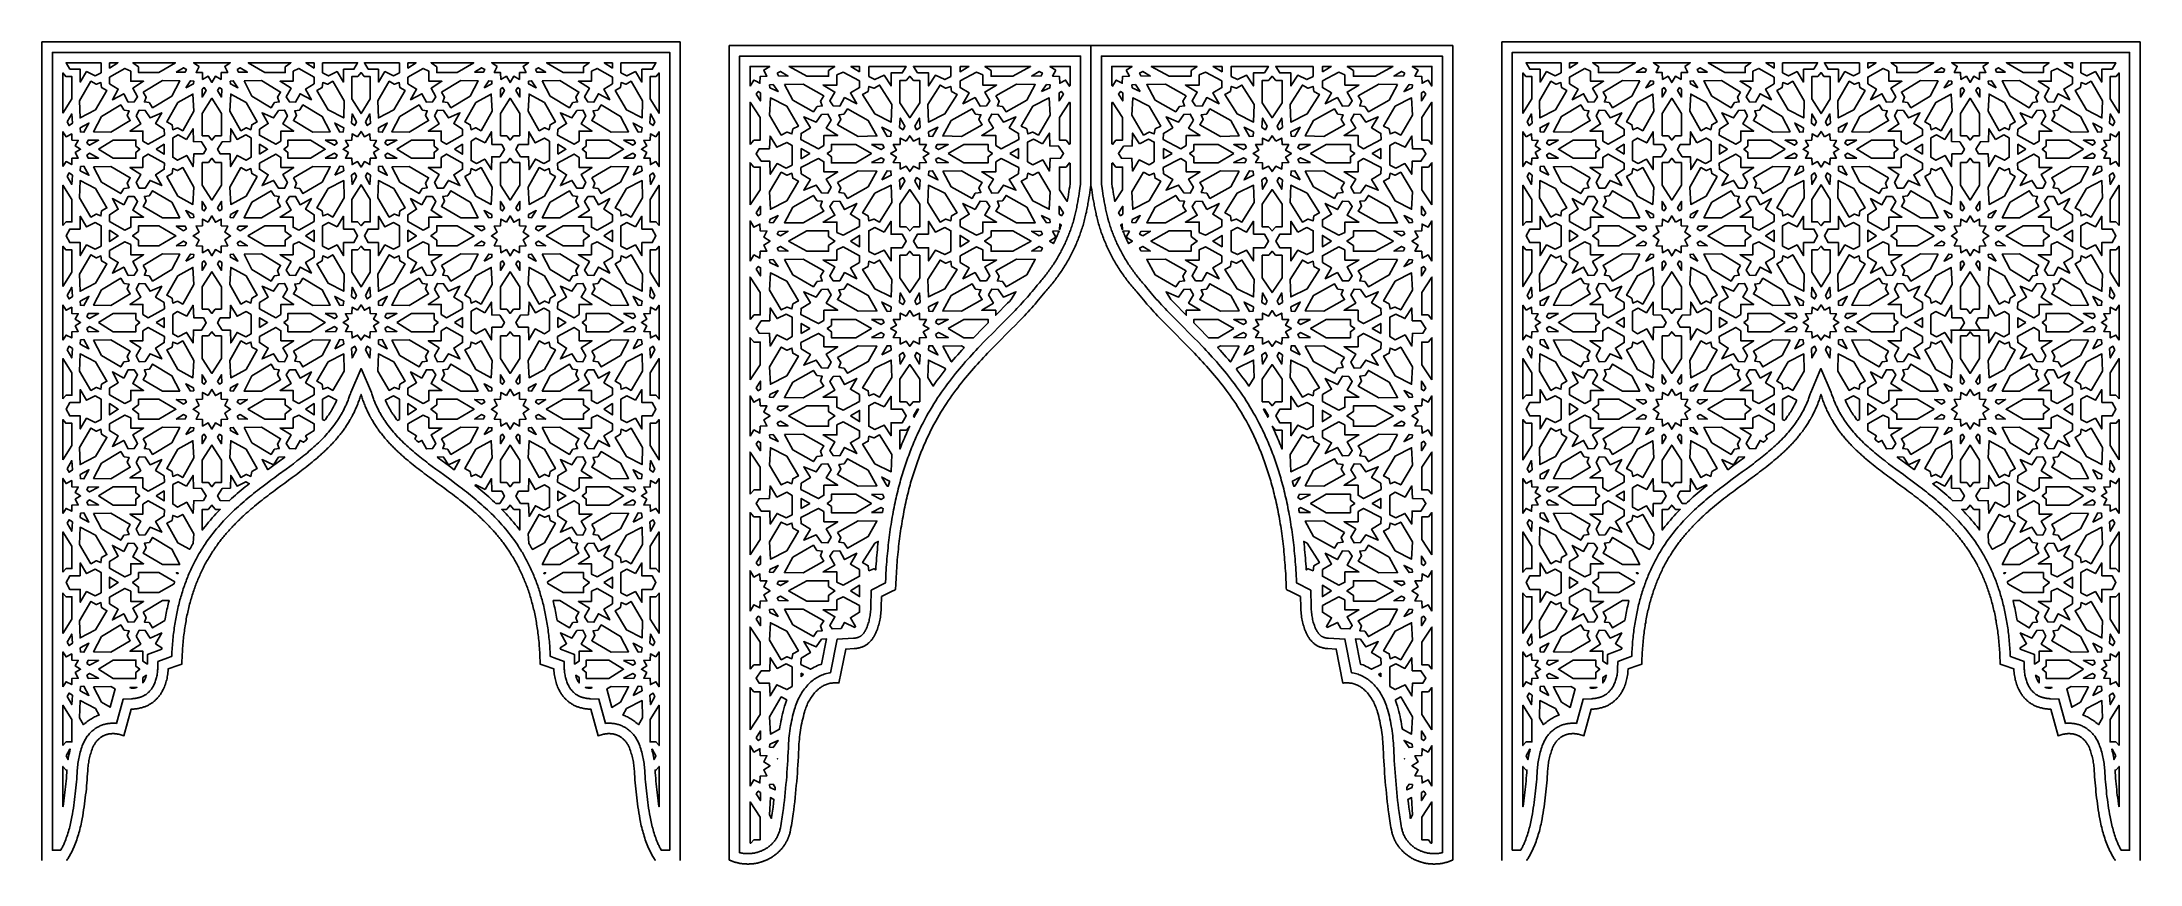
# Model space of a CAD drawing. Extents: x -1513 to 1512, y -590 to 595.
import ezdxf

# ---------------------------------------------------------------- set-up
doc = ezdxf.new("R2010")
doc.units = 0
for name, color, linetype in [('LAYER_1', 18, 'CONTINUOUS'), ('LAYER_2', 150, 'CONTINUOUS'), ('LAYER_3', 150, 'CONTINUOUS')]:
    doc.layers.add(name, color=color, linetype=linetype)

msp = doc.modelspace()

# ---------------------------------------------------------------- linework, layer by layer
at = {"layer": 'LAYER_1'}
for points in [[(-1512.9, -584.8), (-1512.9, 595.2), (-1058.7, 595.2), (-1052.9, 595.2), (-1047.1, 595.2), (-592.9, 595.2), (-592.9, -584.8)], [(1511.9, -584.8), (1511.9, 595.2), (1057.8, 595.2), (1051.9, 595.2), (1046.1, 595.2), (591.9, 595.2), (591.9, -584.8)], [(1293.6, 179.8), (1238.6, 179.8)], [(-628.4, -584.8), (-628.8, -584.2), (-629.6, -582.9), (-630.5, -581.6), (-631.3, -580.2), (-632.2, -578.9), (-633, -577.5), (-633.8, -576.1), (-634.5, -574.7), (-635.3, -573.3), (-636, -571.9), (-636.7, -570.4), (-637.4, -569), (-638, -567.5), (-638.7, -566), (-639.3, -564.6), (-640.3, -562.1), (-641.2, -559.7), (-642.1, -557.3), (-643, -554.8), (-643.8, -552.3), (-644.6, -549.8), (-645.4, -547.3), (-646.1, -544.8), (-646.8, -542.3), (-647.5, -539.8), (-648.2, -537.3), (-648.8, -534.7), (-649.4, -532.1), (-649.9, -529.6), (-650.4, -527), (-650.9, -524.4), (-651.6, -520.1), (-652.3, -515.9), (-653, -511.6), (-653.7, -507.3), (-654.3, -503), (-654.9, -498.7), (-655.4, -494.4), (-655.9, -490.1), (-656.4, -485.8), (-656.8, -481.4), (-657.3, -477.1), (-657.6, -472.8), (-658, -468.5), (-658.3, -464.1), (-658.6, -459.8), (-658.8, -455.5), (-659, -453.3), (-659.2, -451.2), (-659.4, -449.1), (-659.6, -447), (-659.9, -444.9), (-660.3, -442.8), (-660.7, -440.7), (-661.1, -438.6), (-661.6, -436.6), (-662.1, -434.5), (-662.6, -432.5), (-663.2, -430.4), (-663.8, -428.4), (-664.5, -426.4), (-665.2, -424.4), (-665.9, -422.4), (-666.4, -421.4), (-666.9, -420.3), (-667.3, -419.3), (-667.9, -418.3), (-668.4, -417.3), (-669, -416.4), (-669.7, -415.4), (-670.3, -414.5), (-671, -413.6), (-671.7, -412.7), (-672.5, -411.9), (-673.3, -411.1), (-674.1, -410.3), (-674.9, -409.5), (-675.8, -408.7), (-676.7, -408), (-677.4, -407.5), (-678.1, -407), (-678.8, -406.5), (-679.6, -406), (-680.3, -405.6), (-681.1, -405.2), (-681.9, -404.8), (-682.7, -404.4), (-683.5, -404.1), (-684.3, -403.7), (-685.1, -403.4), (-686, -403.2), (-686.8, -402.9), (-687.7, -402.7), (-688.5, -402.5), (-689.4, -402.3), (-690.3, -402.2), (-691.3, -402), (-692.2, -401.9), (-693.2, -401.9), (-694.1, -401.8), (-695.1, -401.8), (-696, -401.8), (-697, -401.8), (-697.9, -401.9), (-698.8, -402), (-699.8, -402.1), (-700.7, -402.2), (-701.7, -402.4), (-702.6, -402.6), (-703.5, -402.8), (-711.1, -404.9), (-721.5, -366.6), (-722.7, -366.5), (-724.1, -366.5), (-725.5, -366.4), (-726.9, -366.2), (-728.2, -366.1), (-729.6, -365.9), (-731, -365.6), (-732.3, -365.4), (-733.7, -365.1), (-735, -364.8), (-736.4, -364.5), (-737.7, -364.1), (-738.9, -363.8), (-740, -363.4), (-741.1, -363), (-742.2, -362.6), (-743.3, -362.1), (-744.4, -361.6), (-745.5, -361.1), (-746.5, -360.6), (-747.6, -360), (-748.6, -359.4), (-749.6, -358.8), (-750.6, -358.1), (-751.6, -357.4), (-752.6, -356.7), (-753.5, -356), (-754.5, -355.2), (-755.4, -354.5), (-756.3, -353.6), (-757.2, -352.8), (-758.1, -352), (-758.9, -351.1), (-759.7, -350.2), (-760.5, -349.2), (-761.3, -348.3), (-762.1, -347.3), (-762.8, -346.3), (-763.6, -345.3), (-764.3, -344.2), (-765, -343.2), (-765.6, -342.1), (-766.2, -341), (-766.9, -339.8), (-767.8, -338), (-768.7, -336.1), (-769.5, -334.2), (-770.2, -332.3), (-770.9, -330.3), (-771.6, -328.3), (-772.2, -326.3), (-772.7, -324.3), (-773.2, -322.1), (-773.6, -320), (-773.9, -317.9), (-774.2, -315.7), (-774.5, -313.6), (-774.7, -311.4), (-774.8, -309.3), (-774.8, -308.5), (-779.3, -306.8), (-784.3, -305), (-794.7, -301.5), (-794.8, -296), (-794.9, -293.1), (-795, -290.1), (-795.1, -287.2), (-795.3, -284.4), (-795.5, -281.5), (-795.6, -278.7), (-795.9, -275.9), (-796.1, -273.1), (-796.3, -270.3), (-796.6, -267.6), (-796.9, -264.9), (-797.2, -262.2), (-797.5, -259.5), (-797.8, -256.9), (-798.1, -254.3), (-798.5, -251.7), (-798.9, -249.1), (-799.3, -246.5), (-799.7, -244), (-800.1, -241.5), (-800.5, -239), (-801, -236.5), (-801.5, -234.1), (-801.9, -231.7), (-802.4, -229.3), (-803, -226.9), (-803.5, -224.5), (-804, -222.2), (-804.6, -219.8), (-805.2, -217.5), (-805.7, -215.3), (-806.4, -213), (-807, -210.8), (-807.6, -208.5), (-808.2, -206.3), (-808.9, -204.2), (-809.6, -202), (-810.2, -199.9), (-810.9, -197.7), (-811.6, -195.6), (-812.4, -193.5), (-813.1, -191.5), (-813.9, -189.4), (-814.6, -187.4), (-815.4, -185.4), (-816.2, -183.4), (-817, -181.4), (-817.8, -179.4), (-818.6, -177.5), (-819.4, -175.6), (-820.3, -173.7), (-821.1, -171.8), (-822, -169.9), (-822.9, -168), (-823.8, -166.2), (-824.7, -164.4), (-825.6, -162.5), (-826.5, -160.7), (-827.4, -159), (-828.4, -157.2), (-829.3, -155.4), (-830.3, -153.7), (-831.3, -152), (-832.2, -150.3), (-833.2, -148.6), (-834.2, -146.9), (-835.3, -145.3), (-836.3, -143.6), (-837.3, -142), (-838.4, -140.4), (-839.4, -138.8), (-840.5, -137.2), (-841.5, -135.6), (-842.6, -134), (-843.7, -132.5), (-844.8, -131), (-845.9, -129.4), (-847, -127.9), (-848.1, -126.4), (-849.3, -124.9), (-850.4, -123.5), (-851.5, -122), (-852.7, -120.6), (-853.8, -119.1), (-855, -117.7), (-856.2, -116.3), (-857.4, -114.9), (-858.5, -113.5), (-859.7, -112.1), (-860.9, -110.7), (-862.1, -109.4), (-863.3, -108), (-864.6, -106.7), (-865.8, -105.4), (-867, -104.1), (-868.3, -102.7), (-869.5, -101.4), (-870.7, -100.2), (-872, -98.9), (-873.3, -97.6), (-874.5, -96.4), (-875.8, -95.1), (-877.1, -93.9), (-878.3, -92.6), (-879.6, -91.4), (-880.9, -90.2), (-882.2, -89), (-883.5, -87.8), (-884.8, -86.6), (-886.1, -85.4), (-887.4, -84.2), (-888.7, -83.1), (-890.1, -81.9), (-891.4, -80.7), (-894, -78.4), (-896.7, -76.2), (-899.4, -73.9), (-902.1, -71.7), (-904.8, -69.5), (-907.5, -67.4), (-910.2, -65.2), (-912.9, -63.1), (-915.6, -61), (-918.3, -58.9), (-921.1, -56.8), (-923.8, -54.8), (-926.6, -52.7), (-929.3, -50.7), (-932, -48.6), (-937.5, -44.6), (-943, -40.6), (-948.4, -36.6), (-953.8, -32.6), (-956.5, -30.6), (-959.2, -28.6), (-961.8, -26.6), (-964.5, -24.6), (-967.1, -22.6), (-969.7, -20.6), (-972.3, -18.6), (-974.9, -16.6), (-977.5, -14.5), (-980.1, -12.5), (-982.6, -10.4), (-985.1, -8.3), (-987.6, -6.2), (-990.1, -4.1), (-991.3, -3), (-992.5, -1.9), (-993.7, -0.9), (-994.9, 0.2), (-996.1, 1.3), (-997.3, 2.4), (-998.5, 3.5), (-999.7, 4.6), (-1000.8, 5.7), (-1002, 6.8), (-1003.2, 7.9), (-1004.3, 9.1), (-1005.5, 10.2), (-1006.6, 11.3), (-1007.7, 12.5), (-1008.8, 13.6), (-1009.9, 14.8), (-1011.1, 16), (-1012.1, 17.1), (-1013.2, 18.3), (-1014.3, 19.5), (-1015.4, 20.7), (-1016.4, 21.9), (-1017.5, 23.1), (-1018.5, 24.3), (-1019.6, 25.6), (-1020.6, 26.8), (-1021.6, 28.1), (-1022.6, 29.3), (-1023.6, 30.6), (-1024.6, 31.9), (-1025.6, 33.2), (-1026.5, 34.4), (-1027.5, 35.8), (-1028.4, 37.1), (-1029.4, 38.4), (-1030.3, 39.7), (-1031.2, 41.1), (-1032.1, 42.4), (-1033, 43.8), (-1033.9, 45.2), (-1034.7, 46.6), (-1035.6, 48), (-1036.4, 49.4), (-1037.3, 50.8), (-1038.1, 52.2), (-1038.9, 53.7), (-1039.7, 55.1), (-1040.5, 56.6), (-1041.2, 58.1), (-1042, 59.6), (-1042.7, 61.1), (-1043.5, 62.6), (-1044.2, 64.1), (-1044.9, 65.7), (-1045.6, 67.3), (-1046.3, 68.8), (-1047, 70.4), (-1047.6, 72), (-1048.3, 73.6), (-1048.9, 75.3), (-1049.5, 76.9), (-1050.1, 78.6), (-1050.7, 80.2), (-1051.3, 81.9), (-1051.8, 83.6), (-1052.4, 85.3), (-1052.9, 87.1), (-1053.4, 85.3), (-1054, 83.6), (-1054.5, 81.9), (-1055.1, 80.2), (-1055.7, 78.6), (-1056.3, 76.9), (-1056.9, 75.3), (-1057.5, 73.6), (-1058.2, 72), (-1058.8, 70.4), (-1059.5, 68.8), (-1060.2, 67.3), (-1060.9, 65.7), (-1061.6, 64.1), (-1062.3, 62.6), (-1063, 61.1), (-1063.8, 59.6), (-1064.5, 58.1), (-1065.3, 56.6), (-1066.1, 55.1), (-1066.9, 53.7), (-1067.7, 52.2), (-1068.5, 50.8), (-1069.4, 49.4), (-1070.2, 48), (-1071.1, 46.6), (-1071.9, 45.2), (-1072.8, 43.8), (-1073.7, 42.4), (-1074.6, 41.1), (-1075.5, 39.7), (-1076.4, 38.4), (-1077.4, 37.1), (-1078.3, 35.8), (-1079.3, 34.4), (-1080.2, 33.2), (-1081.2, 31.9), (-1082.2, 30.6), (-1083.2, 29.3), (-1084.2, 28.1), (-1085.2, 26.8), (-1086.2, 25.6), (-1087.3, 24.3), (-1088.3, 23.1), (-1089.3, 21.9), (-1090.4, 20.7), (-1091.5, 19.5), (-1092.6, 18.3), (-1093.6, 17.1), (-1094.7, 16), (-1095.8, 14.8), (-1096.9, 13.6), (-1098.1, 12.5), (-1099.2, 11.3), (-1100.3, 10.2), (-1101.5, 9.1), (-1102.6, 7.9), (-1103.8, 6.8), (-1104.9, 5.7), (-1106.1, 4.6), (-1107.3, 3.5), (-1108.5, 2.4), (-1109.7, 1.3), (-1110.9, 0.2), (-1112.1, -0.9), (-1113.3, -1.9), (-1114.5, -3), (-1115.7, -4.1), (-1118.2, -6.2), (-1120.7, -8.3), (-1123.2, -10.4), (-1125.7, -12.5), (-1128.3, -14.5), (-1130.9, -16.6), (-1133.4, -18.6), (-1136.1, -20.6), (-1138.7, -22.6), (-1141.3, -24.6), (-1144, -26.6), (-1146.6, -28.6), (-1149.3, -30.6), (-1152, -32.6), (-1157.4, -36.6), (-1162.8, -40.6), (-1168.3, -44.6), (-1173.8, -48.6), (-1176.5, -50.7), (-1179.2, -52.7), (-1182, -54.8), (-1184.7, -56.8), (-1187.4, -58.9), (-1190.2, -61), (-1192.9, -63.1), (-1195.6, -65.2), (-1198.3, -67.4), (-1201, -69.5), (-1203.7, -71.7), (-1206.4, -73.9), (-1209.1, -76.2), (-1211.8, -78.4), (-1214.4, -80.7), (-1215.7, -81.9), (-1217, -83.1), (-1218.4, -84.2), (-1219.7, -85.4), (-1221, -86.6), (-1222.3, -87.8), (-1223.6, -89), (-1224.9, -90.2), (-1226.2, -91.4), (-1227.4, -92.6), (-1228.7, -93.9), (-1230, -95.1), (-1231.3, -96.4), (-1232.5, -97.6), (-1233.8, -98.9), (-1235, -100.2), (-1236.3, -101.4), (-1237.5, -102.7), (-1238.8, -104.1), (-1240, -105.4), (-1241.2, -106.7), (-1242.4, -108), (-1243.6, -109.4), (-1244.9, -110.7), (-1246.1, -112.1), (-1247.2, -113.5), (-1248.4, -114.9), (-1249.6, -116.3), (-1250.8, -117.7), (-1251.9, -119.1), (-1253.1, -120.6), (-1254.3, -122), (-1255.4, -123.5), (-1256.5, -124.9), (-1257.7, -126.4), (-1258.8, -127.9), (-1259.9, -129.4), (-1261, -131), (-1262.1, -132.5), (-1263.2, -134), (-1264.2, -135.6), (-1265.3, -137.2), (-1266.4, -138.8), (-1267.4, -140.4), (-1268.5, -142), (-1269.5, -143.6), (-1270.5, -145.3), (-1271.5, -146.9), (-1272.5, -148.6), (-1273.5, -150.3), (-1274.5, -152), (-1275.5, -153.7), (-1276.5, -155.4), (-1277.4, -157.2), (-1278.4, -159), (-1279.3, -160.7), (-1280.2, -162.5), (-1281.1, -164.4), (-1282, -166.2), (-1282.9, -168), (-1283.8, -169.9), (-1284.7, -171.8), (-1285.5, -173.7), (-1286.4, -175.6), (-1287.2, -177.5), (-1288, -179.4), (-1288.8, -181.4), (-1289.6, -183.4), (-1290.4, -185.4), (-1291.2, -187.4), (-1291.9, -189.4), (-1292.7, -191.5), (-1293.4, -193.5), (-1294.1, -195.6), (-1294.8, -197.7), (-1295.5, -199.9), (-1296.2, -202), (-1296.9, -204.2), (-1297.5, -206.3), (-1298.2, -208.5), (-1298.8, -210.8), (-1299.4, -213), (-1300, -215.3), (-1300.6, -217.5), (-1301.2, -219.8), (-1301.8, -222.2), (-1302.3, -224.5), (-1302.8, -226.9), (-1303.3, -229.3), (-1303.8, -231.7), (-1304.3, -234.1), (-1304.8, -236.5), (-1305.2, -239), (-1305.7, -241.5), (-1306.1, -244), (-1306.5, -246.5), (-1306.9, -249.1), (-1307.3, -251.7), (-1307.6, -254.3), (-1308, -256.9), (-1308.3, -259.5), (-1308.6, -262.2), (-1308.9, -264.9), (-1309.2, -267.6), (-1309.5, -270.3), (-1309.7, -273.1), (-1309.9, -275.9), (-1310.1, -278.7), (-1310.3, -281.5), (-1310.5, -284.4), (-1310.7, -287.2), (-1310.8, -290.1), (-1310.9, -293.1), (-1311, -296), (-1311.1, -301.5), (-1321.5, -305), (-1326.5, -306.8), (-1331, -308.5), (-1331, -309.3), (-1331.1, -311.4), (-1331.3, -313.6), (-1331.5, -315.7), (-1331.8, -317.9), (-1332.2, -320), (-1332.6, -322.1), (-1333.1, -324.3), (-1333.6, -326.3), (-1334.2, -328.3), (-1334.9, -330.3), (-1335.6, -332.3), (-1336.3, -334.2), (-1337.1, -336.1), (-1338, -338), (-1338.9, -339.8), (-1339.5, -341), (-1340.2, -342.1), (-1340.8, -343.2), (-1341.5, -344.2), (-1342.2, -345.3), (-1342.9, -346.3), (-1343.7, -347.3), (-1344.5, -348.3), (-1345.2, -349.2), (-1346.1, -350.2), (-1346.9, -351.1), (-1347.7, -352), (-1348.6, -352.8), (-1349.5, -353.6), (-1350.4, -354.5), (-1351.3, -355.2), (-1352.2, -356), (-1353.2, -356.7), (-1354.2, -357.4), (-1355.2, -358.1), (-1356.2, -358.8), (-1357.2, -359.4), (-1358.2, -360), (-1359.3, -360.6), (-1360.3, -361.1), (-1361.4, -361.6), (-1362.5, -362.1), (-1363.6, -362.6), (-1364.7, -363), (-1365.8, -363.4), (-1366.9, -363.8), (-1368, -364.1), (-1369.4, -364.5), (-1370.7, -364.8), (-1372.1, -365.1), (-1373.5, -365.4), (-1374.8, -365.6), (-1376.2, -365.9), (-1377.5, -366.1), (-1378.9, -366.2), (-1380.3, -366.4), (-1381.7, -366.5), (-1383, -366.5), (-1384.3, -366.6), (-1394.7, -404.9), (-1402.3, -402.8), (-1403.2, -402.6), (-1404.1, -402.4), (-1405.1, -402.2), (-1406, -402.1), (-1406.9, -402), (-1407.9, -401.9), (-1408.8, -401.8), (-1409.8, -401.8), (-1410.7, -401.8), (-1411.7, -401.8), (-1412.6, -401.9), (-1413.6, -401.9), (-1414.5, -402), (-1415.5, -402.2), (-1416.4, -402.3), (-1417.3, -402.5), (-1418.1, -402.7), (-1419, -402.9), (-1419.8, -403.2), (-1420.7, -403.4), (-1421.5, -403.7), (-1422.3, -404.1), (-1423.1, -404.4), (-1423.9, -404.8), (-1424.7, -405.2), (-1425.5, -405.6), (-1426.2, -406), (-1427, -406.5), (-1427.7, -407), (-1428.4, -407.5), (-1429.1, -408), (-1430, -408.7), (-1430.9, -409.5), (-1431.7, -410.3), (-1432.5, -411.1), (-1433.3, -411.9), (-1434.1, -412.7), (-1434.8, -413.6), (-1435.5, -414.5), (-1436.1, -415.4), (-1436.8, -416.4), (-1437.3, -417.3), (-1437.9, -418.3), (-1438.4, -419.3), (-1438.9, -420.3), (-1439.4, -421.4), (-1439.8, -422.4), (-1440.6, -424.4), (-1441.3, -426.4), (-1442, -428.4), (-1442.6, -430.4), (-1443.2, -432.5), (-1443.7, -434.5), (-1444.2, -436.6), (-1444.7, -438.6), (-1445.1, -440.7), (-1445.5, -442.8), (-1445.8, -444.9), (-1446.2, -447), (-1446.4, -449.1), (-1446.6, -451.2), (-1446.8, -453.3), (-1446.9, -455.5), (-1447.2, -459.8), (-1447.5, -464.1), (-1447.8, -468.5), (-1448.1, -472.8), (-1448.5, -477.1), (-1448.9, -481.4), (-1449.4, -485.8), (-1449.9, -490.1), (-1450.4, -494.4), (-1450.9, -498.7), (-1451.5, -503), (-1452.1, -507.3), (-1452.8, -511.6), (-1453.4, -515.9), (-1454.2, -520.1), (-1454.9, -524.4), (-1455.4, -527), (-1455.9, -529.6), (-1456.4, -532.1), (-1457, -534.7), (-1457.6, -537.3), (-1458.3, -539.8), (-1458.9, -542.3), (-1459.6, -544.8), (-1460.4, -547.3), (-1461.2, -549.8), (-1462, -552.3), (-1462.8, -554.8), (-1463.7, -557.3), (-1464.6, -559.7), (-1465.5, -562.1), (-1466.5, -564.6), (-1467.1, -566), (-1467.8, -567.5), (-1468.4, -569), (-1469.1, -570.4), (-1469.8, -571.9), (-1470.5, -573.3), (-1471.3, -574.7), (-1472, -576.1), (-1472.8, -577.5), (-1473.6, -578.9), (-1474.4, -580.2), (-1475.3, -581.6), (-1476.1, -582.9), (-1477, -584.2), (-1477.4, -584.8)], [(627.4, -584.8), (627.8, -584.2), (628.7, -582.9), (629.6, -581.6), (630.4, -580.2), (631.2, -578.9), (632, -577.5), (632.8, -576.1), (633.6, -574.7), (634.3, -573.3), (635, -571.9), (635.7, -570.4), (636.4, -569), (637.1, -567.5), (637.7, -566), (638.3, -564.6), (639.3, -562.1), (640.2, -559.7), (641.2, -557.3), (642, -554.8), (642.9, -552.3), (643.7, -549.8), (644.4, -547.3), (645.2, -544.8), (645.9, -542.3), (646.6, -539.8), (647.2, -537.3), (647.8, -534.7), (648.4, -532.1), (649, -529.6), (649.5, -527), (649.9, -524.4), (650.7, -520.1), (651.4, -515.9), (652.1, -511.6), (652.7, -507.3), (653.3, -503), (653.9, -498.7), (654.5, -494.4), (655, -490.1), (655.5, -485.8), (655.9, -481.4), (656.3, -477.1), (656.7, -472.8), (657, -468.5), (657.4, -464.1), (657.6, -459.8), (657.9, -455.5), (658, -453.3), (658.2, -451.2), (658.4, -449.1), (658.7, -447), (659, -444.9), (659.3, -442.8), (659.7, -440.7), (660.1, -438.6), (660.6, -436.6), (661.1, -434.5), (661.7, -432.5), (662.3, -430.4), (662.9, -428.4), (663.6, -426.4), (664.3, -424.4), (665, -422.4), (665.4, -421.4), (665.9, -420.3), (666.4, -419.3), (666.9, -418.3), (667.5, -417.3), (668.1, -416.4), (668.7, -415.4), (669.4, -414.5), (670.1, -413.6), (670.8, -412.7), (671.5, -411.9), (672.3, -411.1), (673.1, -410.3), (673.9, -409.5), (674.8, -408.7), (675.7, -408), (676.4, -407.5), (677.1, -407), (677.9, -406.5), (678.6, -406), (679.4, -405.6), (680.1, -405.2), (680.9, -404.8), (681.7, -404.4), (682.5, -404.1), (683.3, -403.7), (684.2, -403.4), (685, -403.2), (685.9, -402.9), (686.7, -402.7), (687.6, -402.5), (688.4, -402.3), (689.4, -402.2), (690.3, -402), (691.3, -401.9), (692.2, -401.9), (693.2, -401.8), (694.1, -401.8), (695.1, -401.8), (696, -401.8), (697, -401.9), (697.9, -402), (698.8, -402.1), (699.8, -402.2), (700.7, -402.4), (701.6, -402.6), (702.6, -402.8), (710.2, -404.9), (720.6, -366.6), (721.8, -366.5), (723.2, -366.5), (724.5, -366.4), (725.9, -366.2), (727.3, -366.1), (728.7, -365.9), (730, -365.6), (731.4, -365.4), (732.7, -365.1), (734.1, -364.8), (735.4, -364.5), (736.8, -364.1), (737.9, -363.8), (739.1, -363.4), (740.2, -363), (741.3, -362.6), (742.4, -362.1), (743.5, -361.6), (744.5, -361.1), (745.6, -360.6), (746.6, -360), (747.7, -359.4), (748.7, -358.8), (749.7, -358.1), (750.7, -357.4), (751.6, -356.7), (752.6, -356), (753.5, -355.2), (754.4, -354.5), (755.4, -353.6), (756.2, -352.8), (757.1, -352), (758, -351.1), (758.8, -350.2), (759.6, -349.2), (760.4, -348.3), (761.2, -347.3), (761.9, -346.3), (762.6, -345.3), (763.3, -344.2), (764, -343.2), (764.7, -342.1), (765.3, -341), (765.9, -339.8), (766.8, -338), (767.7, -336.1), (768.5, -334.2), (769.3, -332.3), (770, -330.3), (770.6, -328.3), (771.2, -326.3), (771.7, -324.3), (772.2, -322.1), (772.6, -320), (773, -317.9), (773.3, -315.7), (773.5, -313.6), (773.7, -311.4), (773.8, -309.3), (773.8, -308.5), (778.4, -306.8), (783.4, -305), (793.8, -301.5), (793.8, -296), (793.9, -293.1), (794, -290.1), (794.2, -287.2), (794.3, -284.4), (794.5, -281.5), (794.7, -278.7), (794.9, -275.9), (795.1, -273.1), (795.4, -270.3), (795.6, -267.6), (795.9, -264.9), (796.2, -262.2), (796.5, -259.5), (796.9, -256.9), (797.2, -254.3), (797.6, -251.7), (797.9, -249.1), (798.3, -246.5), (798.7, -244), (799.2, -241.5), (799.6, -239), (800, -236.5), (800.5, -234.1), (801, -231.7), (801.5, -229.3), (802, -226.9), (802.5, -224.5), (803.1, -222.2), (803.6, -219.8), (804.2, -217.5), (804.8, -215.3), (805.4, -213), (806, -210.8), (806.6, -208.5), (807.3, -206.3), (807.9, -204.2), (808.6, -202), (809.3, -199.9), (810, -197.7), (810.7, -195.6), (811.4, -193.5), (812.2, -191.5), (812.9, -189.4), (813.7, -187.4), (814.4, -185.4), (815.2, -183.4), (816, -181.4), (816.8, -179.4), (817.6, -177.5), (818.5, -175.6), (819.3, -173.7), (820.2, -171.8), (821, -169.9), (821.9, -168), (822.8, -166.2), (823.7, -164.4), (824.6, -162.5), (825.6, -160.7), (826.5, -159), (827.4, -157.2), (828.4, -155.4), (829.3, -153.7), (830.3, -152), (831.3, -150.3), (832.3, -148.6), (833.3, -146.9), (834.3, -145.3), (835.3, -143.6), (836.4, -142), (837.4, -140.4), (838.5, -138.8), (839.5, -137.2), (840.6, -135.6), (841.7, -134), (842.8, -132.5), (843.8, -131), (844.9, -129.4), (846.1, -127.9), (847.2, -126.4), (848.3, -124.9), (849.4, -123.5), (850.6, -122), (851.7, -120.6), (852.9, -119.1), (854.1, -117.7), (855.2, -116.3), (856.4, -114.9), (857.6, -113.5), (858.8, -112.1), (860, -110.7), (861.2, -109.4), (862.4, -108), (863.6, -106.7), (864.8, -105.4), (866.1, -104.1), (867.3, -102.7), (868.6, -101.4), (869.8, -100.2), (871.1, -98.9), (872.3, -97.6), (873.6, -96.4), (874.8, -95.1), (876.1, -93.9), (877.4, -92.6), (878.7, -91.4), (880, -90.2), (881.3, -89), (882.6, -87.8), (883.9, -86.6), (885.2, -85.4), (886.5, -84.2), (887.8, -83.1), (889.1, -81.9), (890.4, -80.7), (893.1, -78.4), (895.7, -76.2), (898.4, -73.9), (901.1, -71.7), (903.8, -69.5), (906.5, -67.4), (909.2, -65.2), (911.9, -63.1), (914.7, -61), (917.4, -58.9), (920.1, -56.8), (922.9, -54.8), (925.6, -52.7), (928.3, -50.7), (931.1, -48.6), (936.6, -44.6), (942, -40.6), (947.4, -36.6), (952.8, -32.6), (955.5, -30.6), (958.2, -28.6), (960.9, -26.6), (963.5, -24.6), (966.2, -22.6), (968.8, -20.6), (971.4, -18.6), (974, -16.6), (976.6, -14.5), (979.1, -12.5), (981.6, -10.4), (984.2, -8.3), (986.6, -6.2), (989.1, -4.1), (990.3, -3), (991.6, -1.9), (992.8, -0.9), (994, 0.2), (995.2, 1.3), (996.4, 2.4), (997.5, 3.5), (998.7, 4.6), (999.9, 5.7), (1001.1, 6.8), (1002.2, 7.9), (1003.4, 9.1), (1004.5, 10.2), (1005.6, 11.3), (1006.8, 12.5), (1007.9, 13.6), (1009, 14.8), (1010.1, 16), (1011.2, 17.1), (1012.3, 18.3), (1013.4, 19.5), (1014.4, 20.7), (1015.5, 21.9), (1016.5, 23.1), (1017.6, 24.3), (1018.6, 25.6), (1019.6, 26.8), (1020.7, 28.1), (1021.7, 29.3), (1022.6, 30.6), (1023.6, 31.9), (1024.6, 33.2), (1025.6, 34.4), (1026.5, 35.8), (1027.5, 37.1), (1028.4, 38.4), (1029.3, 39.7), (1030.2, 41.1), (1031.1, 42.4), (1032, 43.8), (1032.9, 45.2), (1033.8, 46.6), (1034.6, 48), (1035.5, 49.4), (1036.3, 50.8), (1037.1, 52.2), (1037.9, 53.7), (1038.7, 55.1), (1039.5, 56.6), (1040.3, 58.1), (1041.1, 59.6), (1041.8, 61.1), (1042.5, 62.6), (1043.3, 64.1), (1044, 65.7), (1044.7, 67.3), (1045.3, 68.8), (1046, 70.4), (1046.7, 72), (1047.3, 73.6), (1047.9, 75.3), (1048.6, 76.9), (1049.2, 78.6), (1049.7, 80.2), (1050.3, 81.9), (1050.9, 83.6), (1051.4, 85.3), (1051.9, 87.1), (1052.5, 85.3), (1053, 83.6), (1053.6, 81.9), (1054.1, 80.2), (1054.7, 78.6), (1055.3, 76.9), (1056, 75.3), (1056.6, 73.6), (1057.2, 72), (1057.9, 70.4), (1058.5, 68.8), (1059.2, 67.3), (1059.9, 65.7), (1060.6, 64.1), (1061.4, 62.6), (1062.1, 61.1), (1062.8, 59.6), (1063.6, 58.1), (1064.4, 56.6), (1065.2, 55.1), (1066, 53.7), (1066.8, 52.2), (1067.6, 50.8), (1068.4, 49.4), (1069.3, 48), (1070.1, 46.6), (1071, 45.2), (1071.9, 43.8), (1072.8, 42.4), (1073.7, 41.1), (1074.6, 39.7), (1075.5, 38.4), (1076.4, 37.1), (1077.4, 35.8), (1078.3, 34.4), (1079.3, 33.2), (1080.3, 31.9), (1081.2, 30.6), (1082.2, 29.3), (1083.2, 28.1), (1084.3, 26.8), (1085.3, 25.6), (1086.3, 24.3), (1087.3, 23.1), (1088.4, 21.9), (1089.5, 20.7), (1090.5, 19.5), (1091.6, 18.3), (1092.7, 17.1), (1093.8, 16), (1094.9, 14.8), (1096, 13.6), (1097.1, 12.5), (1098.2, 11.3), (1099.4, 10.2), (1100.5, 9.1), (1101.7, 7.9), (1102.8, 6.8), (1104, 5.7), (1105.2, 4.6), (1106.3, 3.5), (1107.5, 2.4), (1108.7, 1.3), (1109.9, 0.2), (1111.1, -0.9), (1112.3, -1.9), (1113.6, -3), (1114.8, -4.1), (1117.2, -6.2), (1119.7, -8.3), (1122.3, -10.4), (1124.8, -12.5), (1127.3, -14.5), (1129.9, -16.6), (1132.5, -18.6), (1135.1, -20.6), (1137.7, -22.6), (1140.4, -24.6), (1143, -26.6), (1145.7, -28.6), (1148.4, -30.6), (1151, -32.6), (1156.4, -36.6), (1161.9, -40.6), (1167.3, -44.6), (1172.8, -48.6), (1175.5, -50.7), (1178.3, -52.7), (1181, -54.8), (1183.8, -56.8), (1186.5, -58.9), (1189.2, -61), (1191.9, -63.1), (1194.7, -65.2), (1197.4, -67.4), (1200.1, -69.5), (1202.8, -71.7), (1205.5, -73.9), (1208.1, -76.2), (1210.8, -78.4), (1213.5, -80.7), (1214.8, -81.9), (1216.1, -83.1), (1217.4, -84.2), (1218.7, -85.4), (1220, -86.6), (1221.3, -87.8), (1222.6, -89), (1223.9, -90.2), (1225.2, -91.4), (1226.5, -92.6), (1227.8, -93.9), (1229, -95.1), (1230.3, -96.4), (1231.6, -97.6), (1232.8, -98.9), (1234.1, -100.2), (1235.3, -101.4), (1236.6, -102.7), (1237.8, -104.1), (1239, -105.4), (1240.3, -106.7), (1241.5, -108), (1242.7, -109.4), (1243.9, -110.7), (1245.1, -112.1), (1246.3, -113.5), (1247.5, -114.9), (1248.7, -116.3), (1249.8, -117.7), (1251, -119.1), (1252.2, -120.6), (1253.3, -122), (1254.4, -123.5), (1255.6, -124.9), (1256.7, -126.4), (1257.8, -127.9), (1258.9, -129.4), (1260, -131), (1261.1, -132.5), (1262.2, -134), (1263.3, -135.6), (1264.4, -137.2), (1265.4, -138.8), (1266.5, -140.4), (1267.5, -142), (1268.6, -143.6), (1269.6, -145.3), (1270.6, -146.9), (1271.6, -148.6), (1272.6, -150.3), (1273.6, -152), (1274.5, -153.7), (1275.5, -155.4), (1276.5, -157.2), (1277.4, -159), (1278.3, -160.7), (1279.3, -162.5), (1280.2, -164.4), (1281.1, -166.2), (1282, -168), (1282.8, -169.9), (1283.7, -171.8), (1284.6, -173.7), (1285.4, -175.6), (1286.2, -177.5), (1287.1, -179.4), (1287.9, -181.4), (1288.7, -183.4), (1289.5, -185.4), (1290.2, -187.4), (1291, -189.4), (1291.7, -191.5), (1292.5, -193.5), (1293.2, -195.6), (1293.9, -197.7), (1294.6, -199.9), (1295.3, -202), (1295.9, -204.2), (1296.6, -206.3), (1297.2, -208.5), (1297.9, -210.8), (1298.5, -213), (1299.1, -215.3), (1299.7, -217.5), (1300.2, -219.8), (1300.8, -222.2), (1301.3, -224.5), (1301.9, -226.9), (1302.4, -229.3), (1302.9, -231.7), (1303.4, -234.1), (1303.8, -236.5), (1304.3, -239), (1304.7, -241.5), (1305.2, -244), (1305.6, -246.5), (1306, -249.1), (1306.3, -251.7), (1306.7, -254.3), (1307, -256.9), (1307.4, -259.5), (1307.7, -262.2), (1308, -264.9), (1308.2, -267.6), (1308.5, -270.3), (1308.8, -273.1), (1309, -275.9), (1309.2, -278.7), (1309.4, -281.5), (1309.6, -284.4), (1309.7, -287.2), (1309.9, -290.1), (1310, -293.1), (1310.1, -296), (1310.1, -301.5), (1320.5, -305), (1325.5, -306.8), (1330.1, -308.5), (1330.1, -309.3), (1330.2, -311.4), (1330.4, -313.6), (1330.6, -315.7), (1330.9, -317.9), (1331.2, -320), (1331.7, -322.1), (1332.1, -324.3), (1332.7, -326.3), (1333.3, -328.3), (1333.9, -330.3), (1334.6, -332.3), (1335.4, -334.2), (1336.2, -336.1), (1337.1, -338), (1338, -339.8), (1338.6, -341), (1339.2, -342.1), (1339.9, -343.2), (1340.6, -344.2), (1341.3, -345.3), (1342, -346.3), (1342.7, -347.3), (1343.5, -348.3), (1344.3, -349.2), (1345.1, -350.2), (1345.9, -351.1), (1346.8, -352), (1347.7, -352.8), (1348.5, -353.6), (1349.4, -354.5), (1350.4, -355.2), (1351.3, -356), (1352.3, -356.7), (1353.2, -357.4), (1354.2, -358.1), (1355.2, -358.8), (1356.2, -359.4), (1357.3, -360), (1358.3, -360.6), (1359.4, -361.1), (1360.4, -361.6), (1361.5, -362.1), (1362.6, -362.6), (1363.7, -363), (1364.8, -363.4), (1366, -363.8), (1367.1, -364.1), (1368.4, -364.5), (1369.8, -364.8), (1371.2, -365.1), (1372.5, -365.4), (1373.9, -365.6), (1375.2, -365.9), (1376.6, -366.1), (1378, -366.2), (1379.3, -366.4), (1380.7, -366.5), (1382.1, -366.5), (1383.3, -366.6), (1393.7, -404.9), (1401.3, -402.8), (1402.2, -402.6), (1403.2, -402.4), (1404.1, -402.2), (1405, -402.1), (1406, -402), (1406.9, -401.9), (1407.9, -401.8), (1408.8, -401.8), (1409.8, -401.8), (1410.7, -401.8), (1411.7, -401.9), (1412.6, -401.9), (1413.6, -402), (1414.5, -402.2), (1415.4, -402.3), (1416.3, -402.5), (1417.2, -402.7), (1418, -402.9), (1418.9, -403.2), (1419.7, -403.4), (1420.5, -403.7), (1421.4, -404.1), (1422.2, -404.4), (1423, -404.8), (1423.7, -405.2), (1424.5, -405.6), (1425.3, -406), (1426, -406.5), (1426.8, -407), (1427.5, -407.5), (1428.2, -408), (1429.1, -408.7), (1429.9, -409.5), (1430.8, -410.3), (1431.6, -411.1), (1432.4, -411.9), (1433.1, -412.7), (1433.8, -413.6), (1434.5, -414.5), (1435.2, -415.4), (1435.8, -416.4), (1436.4, -417.3), (1437, -418.3), (1437.5, -419.3), (1438, -420.3), (1438.4, -421.4), (1438.9, -422.4), (1439.6, -424.4), (1440.3, -426.4), (1441, -428.4), (1441.6, -430.4), (1442.2, -432.5), (1442.8, -434.5), (1443.3, -436.6), (1443.7, -438.6), (1444.2, -440.7), (1444.6, -442.8), (1444.9, -444.9), (1445.2, -447), (1445.5, -449.1), (1445.7, -451.2), (1445.9, -453.3), (1446, -455.5), (1446.2, -459.8), (1446.5, -464.1), (1446.8, -468.5), (1447.2, -472.8), (1447.6, -477.1), (1448, -481.4), (1448.4, -485.8), (1448.9, -490.1), (1449.4, -494.4), (1450, -498.7), (1450.6, -503), (1451.2, -507.3), (1451.8, -511.6), (1452.5, -515.9), (1453.2, -520.1), (1454, -524.4), (1454.4, -527), (1454.9, -529.6), (1455.5, -532.1), (1456.1, -534.7), (1456.7, -537.3), (1457.3, -539.8), (1458, -542.3), (1458.7, -544.8), (1459.4, -547.3), (1460.2, -549.8), (1461, -552.3), (1461.9, -554.8), (1462.7, -557.3), (1463.6, -559.7), (1464.6, -562.1), (1465.5, -564.6), (1466.2, -566), (1466.8, -567.5), (1467.5, -569), (1468.1, -570.4), (1468.9, -571.9), (1469.6, -573.3), (1470.3, -574.7), (1471.1, -576.1), (1471.9, -577.5), (1472.7, -578.9), (1473.5, -580.2), (1474.3, -581.6), (1475.2, -582.9), (1476.1, -584.2), (1476.4, -584.8)]]:
    msp.add_lwpolyline(points, dxfattribs=at)
for points in [[(-522, -584), (-521.2, -584.4), (-520.4, -584.8), (-519.5, -585.1), (-518.7, -585.4), (-517.8, -585.7), (-517, -586.1), (-516.1, -586.3), (-515.3, -586.6), (-514.4, -586.9), (-513.6, -587.1), (-512.7, -587.4), (-511.9, -587.6), (-511, -587.8), (-510.2, -588.1), (-509.3, -588.2), (-508.4, -588.4), (-507.6, -588.6), (-506.7, -588.8), (-505.9, -588.9), (-505, -589), (-504.1, -589.2), (-503.3, -589.3), (-502.4, -589.4), (-501.6, -589.5), (-500.7, -589.6), (-499.9, -589.6), (-499, -589.7), (-498.1, -589.7), (-497.3, -589.7), (-496.4, -589.8), (-495.6, -589.8), (-494.7, -589.8), (-493.9, -589.8), (-493, -589.7), (-492.2, -589.7), (-491.3, -589.7), (-490.5, -589.6), (-489.6, -589.5), (-488.8, -589.5), (-487.9, -589.4), (-487.1, -589.3), (-486.3, -589.2), (-485.4, -589), (-484.6, -588.9), (-483.8, -588.8), (-483, -588.6), (-482.1, -588.5), (-481.3, -588.3), (-480.5, -588.1), (-479.7, -587.9), (-478.9, -587.7), (-478.1, -587.5), (-477.3, -587.3), (-476.5, -587), (-475.7, -586.8), (-474.9, -586.5), (-474.1, -586.3), (-473.3, -586), (-472.5, -585.7), (-471.7, -585.4), (-471, -585.1), (-470.2, -584.8), (-469.4, -584.5), (-468.7, -584.2), (-467.9, -583.8), (-467.2, -583.5), (-466.4, -583.1), (-465.7, -582.7), (-464.9, -582.4), (-464.2, -582), (-463.5, -581.6), (-462.8, -581.2), (-462.1, -580.8), (-461.3, -580.3), (-460.6, -579.9), (-459.9, -579.5), (-459.3, -579), (-458.6, -578.6), (-457.9, -578.1), (-457.2, -577.6), (-456.6, -577.1), (-455.9, -576.6), (-455.3, -576.1), (-454.6, -575.6), (-454, -575.1), (-453.3, -574.6), (-452.7, -574), (-452.1, -573.5), (-451.5, -572.9), (-450.9, -572.4), (-450.3, -571.8), (-449.7, -571.2), (-449.1, -570.6), (-448.6, -570), (-448, -569.4), (-447.5, -568.8), (-446.9, -568.2), (-446.4, -567.6), (-445.8, -567), (-445.3, -566.3), (-444.8, -565.7), (-444.3, -565), (-443.8, -564.3), (-443.3, -563.7), (-442.8, -563), (-442.4, -562.3), (-441.9, -561.6), (-441.5, -560.9), (-441, -560.2), (-440.6, -559.5), (-440.2, -558.8), (-439.8, -558), (-439.4, -557.3), (-439, -556.6), (-438.6, -555.8), (-438.2, -555), (-437.9, -554.3), (-437.5, -553.5), (-437.2, -552.7), (-436.9, -551.9), (-436.6, -551.2), (-436.3, -550.4), (-436, -549.6), (-435.7, -548.7), (-435.4, -547.9), (-435.1, -547.1), (-434.9, -546.3), (-434.7, -545.4), (-434.3, -543.8), (-433.6, -540.6), (-433, -537.3), (-432.4, -534), (-431.8, -530.7), (-431.3, -527.4), (-430.7, -524.1), (-430.3, -520.8), (-429.8, -517.4), (-429.1, -511.6), (-428.3, -505.8), (-427.7, -499.9), (-427, -494.1), (-426.4, -488.2), (-425.8, -482.4), (-425.3, -476.5), (-424.8, -470.7), (-424.3, -464.8), (-423.8, -458.9), (-423.4, -453), (-423.1, -447.1), (-422.7, -441.2), (-422.4, -435.3), (-422.1, -429.4), (-421.9, -423.5), (-421.7, -420.1), (-421.5, -416.7), (-421.2, -413.4), (-420.9, -410), (-420.6, -406.6), (-420.2, -403.3), (-419.7, -400), (-419.2, -396.6), (-418.7, -393.3), (-418.1, -390.1), (-417.4, -386.8), (-416.7, -383.5), (-416, -380.3), (-415.2, -377.1), (-414.4, -373.9), (-413.5, -370.7), (-412.9, -368.6), (-412.2, -366.5), (-411.5, -364.5), (-410.7, -362.5), (-409.8, -360.5), (-409, -358.5), (-408, -356.6), (-407.1, -354.8), (-406, -353), (-405, -351.2), (-403.9, -349.5), (-402.7, -347.8), (-401.5, -346.2), (-400.2, -344.6), (-399, -343.1), (-397.6, -341.6), (-396.5, -340.5), (-395.4, -339.5), (-394.3, -338.4), (-393.2, -337.5), (-392, -336.5), (-390.8, -335.7), (-389.6, -334.8), (-388.4, -334.1), (-387.1, -333.3), (-385.9, -332.6), (-384.6, -332), (-383.3, -331.4), (-382, -330.9), (-380.7, -330.4), (-379.3, -330), (-378, -329.7), (-376.6, -329.3), (-375.2, -329.1), (-373.8, -328.9), (-372.4, -328.7), (-371, -328.6), (-369.6, -328.6), (-368.2, -328.6), (-366.8, -328.7), (-365.3, -328.8), (-364.2, -329), (-363.8, -329), (-354, -279.9), (-341.8, -279.3), (-340.7, -279.2), (-339.6, -279.1), (-338.5, -279), (-337.4, -278.8), (-336.3, -278.6), (-335.2, -278.3), (-334.1, -278), (-333, -277.7), (-331.9, -277.4), (-330.8, -277), (-329.8, -276.6), (-329, -276.3), (-328.2, -276), (-327.4, -275.6), (-326.7, -275.2), (-325.9, -274.8), (-325.1, -274.3), (-324.4, -273.8), (-323.7, -273.3), (-322.9, -272.8), (-322.2, -272.2), (-321.5, -271.6), (-320.8, -271), (-320.1, -270.3), (-319.4, -269.6), (-318.8, -268.9), (-318.1, -268.2), (-317.4, -267.5), (-316.8, -266.7), (-316.2, -265.9), (-315.6, -265), (-315, -264.2), (-314.4, -263.3), (-313.8, -262.4), (-313.2, -261.5), (-312.7, -260.5), (-312.1, -259.5), (-311.6, -258.5), (-311.1, -257.5), (-310.6, -256.4), (-310.1, -255.3), (-309.7, -254.2), (-309.2, -253.1), (-308.5, -251.1), (-307.8, -249), (-307.1, -247), (-306.5, -244.8), (-305.9, -242.7), (-305.4, -240.5), (-305, -238.3), (-304.5, -236.1), (-304.1, -233.7), (-303.8, -231.4), (-303.5, -229), (-303.3, -226.6), (-303.1, -224.2), (-302.9, -221.8), (-302.8, -219.4), (-302.6, -204.3), (-288.1, -196.9), (-282.7, -194.3), (-282.1, -194), (-282.1, -192.3), (-281.9, -188.1), (-281.7, -183.8), (-281.5, -179.7), (-281.3, -175.5), (-281.1, -171.4), (-280.9, -167.3), (-280.6, -163.3), (-280.3, -159.2), (-280, -155.2), (-279.7, -151.3), (-279.4, -147.4), (-279, -143.5), (-278.6, -139.6), (-278.2, -135.8), (-277.8, -132), (-277.4, -128.2), (-276.9, -124.5), (-276.5, -120.8), (-276, -117.1), (-275.5, -113.4), (-275, -109.8), (-274.5, -106.2), (-273.9, -102.7), (-273.3, -99.2), (-272.8, -95.7), (-272.2, -92.2), (-271.5, -88.7), (-270.9, -85.3), (-270.3, -81.9), (-269.6, -78.6), (-268.9, -75.3), (-268.2, -72), (-267.5, -68.7), (-266.8, -65.4), (-266.1, -62.2), (-265.3, -59), (-264.5, -55.9), (-263.7, -52.7), (-262.9, -49.6), (-262.1, -46.5), (-261.3, -43.5), (-260.5, -40.4), (-259.6, -37.4), (-258.7, -34.5), (-257.8, -31.5), (-256.9, -28.6), (-256, -25.7), (-255.1, -22.8), (-254.2, -19.9), (-253.2, -17.1), (-252.2, -14.3), (-251.3, -11.5), (-250.3, -8.8), (-249.3, -6), (-248.3, -3.3), (-247.2, -0.6), (-246.2, 2), (-245.1, 4.7), (-244.1, 7.3), (-243, 9.9), (-241.9, 12.4), (-240.8, 15), (-239.7, 17.5), (-238.6, 20), (-237.5, 22.5), (-236.3, 24.9), (-235.2, 27.4), (-234, 29.8), (-232.9, 32.2), (-231.7, 34.6), (-230.5, 36.9), (-229.3, 39.3), (-226.9, 43.8), (-224.4, 48.4), (-221.9, 52.8), (-219.4, 57.2), (-216.8, 61.4), (-214.3, 65.7), (-211.7, 69.8), (-209, 73.9), (-206.3, 77.9), (-203.7, 81.8), (-201, 85.7), (-198.2, 89.5), (-195.5, 93.2), (-192.7, 96.9), (-189.9, 100.5), (-187.1, 104.1), (-184.3, 107.6), (-181.5, 111.1), (-178.6, 114.5), (-175.8, 117.9), (-172.9, 121.2), (-170, 124.5), (-167.2, 127.7), (-164.3, 130.9), (-161.4, 134.1), (-158.5, 137.2), (-155.6, 140.3), (-152.7, 143.4), (-149.8, 146.4), (-144, 152.4), (-138.3, 158.2), (-132.5, 164), (-121.2, 175.4), (-115.6, 181), (-110, 186.6), (-104.5, 192.2), (-99.1, 197.8), (-96.5, 200.6), (-93.8, 203.4), (-91.2, 206.2), (-88.6, 209), (-86, 211.8), (-83.5, 214.7), (-81, 217.5), (-78.5, 220.4), (-76, 223.3), (-73.6, 226.2), (-71.2, 229.1), (-68.8, 232), (-66.5, 235), (-65, 236.6), (-63.5, 238.3), (-62.1, 240), (-60.6, 241.7), (-59.2, 243.4), (-57.8, 245.1), (-56.4, 246.8), (-55, 248.5), (-53.7, 250.3), (-52.3, 252), (-51, 253.8), (-49.7, 255.5), (-48.4, 257.3), (-47.1, 259.1), (-45.9, 260.9), (-44.6, 262.7), (-43.4, 264.5), (-42.2, 266.4), (-41, 268.2), (-39.8, 270), (-38.7, 271.9), (-37.5, 273.7), (-36.4, 275.6), (-35.3, 277.5), (-34.2, 279.4), (-33.1, 281.3), (-32.1, 283.2), (-31, 285.1), (-30, 287), (-29, 288.9), (-28, 290.8), (-27.1, 292.8), (-26.1, 294.7), (-25.2, 296.7), (-24.3, 298.6), (-23.4, 300.6), (-22.5, 302.6), (-21.6, 304.6), (-20.8, 306.5), (-19.9, 308.5), (-19.1, 310.5), (-18.3, 312.6), (-17.6, 314.6), (-16.8, 316.6), (-16.1, 318.6), (-15.4, 320.6), (-14.7, 322.7), (-14, 324.7), (-13.3, 326.8), (-12.7, 328.8), (-12, 330.9), (-11.4, 333), (-10.8, 335), (-10.3, 337.1), (-9.7, 339.2), (-9.2, 341.3), (-8.7, 343.4), (-8.2, 345.5), (-7.7, 347.6), (-7.2, 349.7), (-6.8, 351.8), (-6.4, 353.9), (-6, 356), (-5.6, 358.1), (-5.2, 360.2), (-4.8, 362.2), (-4.1, 366.3), (-3.4, 370.4), (-2.7, 374.3), (-2.1, 378.2), (-1.5, 382), (-1, 385.6), (-0.5, 389.1), (-0.5, 590), (-522, 590)], [(521.1, -584), (520.3, -584.4), (519.4, -584.8), (518.6, -585.1), (517.7, -585.4), (516.9, -585.7), (516, -586.1), (515.2, -586.3), (514.3, -586.6), (513.5, -586.9), (512.6, -587.1), (511.8, -587.4), (510.9, -587.6), (510.1, -587.8), (509.2, -588.1), (508.4, -588.2), (507.5, -588.4), (506.6, -588.6), (505.8, -588.8), (504.9, -588.9), (504.1, -589), (503.2, -589.2), (502.3, -589.3), (501.5, -589.4), (500.6, -589.5), (499.8, -589.6), (498.9, -589.6), (498, -589.7), (497.2, -589.7), (496.3, -589.7), (495.5, -589.8), (494.6, -589.8), (493.8, -589.8), (492.9, -589.8), (492.1, -589.7), (491.2, -589.7), (490.4, -589.7), (489.5, -589.6), (488.7, -589.5), (487.8, -589.5), (487, -589.4), (486.2, -589.3), (485.3, -589.2), (484.5, -589), (483.7, -588.9), (482.8, -588.8), (482, -588.6), (481.2, -588.5), (480.4, -588.3), (479.5, -588.1), (478.7, -587.9), (477.9, -587.7), (477.1, -587.5), (476.3, -587.3), (475.5, -587), (474.7, -586.8), (473.9, -586.5), (473.1, -586.3), (472.3, -586), (471.6, -585.7), (470.8, -585.4), (470, -585.1), (469.2, -584.8), (468.5, -584.5), (467.7, -584.2), (467, -583.8), (466.2, -583.5), (465.5, -583.1), (464.7, -582.7), (464, -582.4), (463.3, -582), (462.5, -581.6), (461.8, -581.2), (461.1, -580.8), (460.4, -580.3), (459.7, -579.9), (459, -579.5), (458.3, -579), (457.6, -578.6), (457, -578.1), (456.3, -577.6), (455.6, -577.1), (455, -576.6), (454.3, -576.1), (453.7, -575.6), (453, -575.1), (452.4, -574.6), (451.8, -574), (451.2, -573.5), (450.5, -572.9), (449.9, -572.4), (449.4, -571.8), (448.8, -571.2), (448.2, -570.6), (447.6, -570), (447.1, -569.4), (446.5, -568.8), (446, -568.2), (445.4, -567.6), (444.9, -567), (444.4, -566.3), (443.9, -565.7), (443.4, -565), (442.9, -564.3), (442.4, -563.7), (441.9, -563), (441.4, -562.3), (441, -561.6), (440.5, -560.9), (440.1, -560.2), (439.7, -559.5), (439.2, -558.8), (438.8, -558), (438.4, -557.3), (438, -556.6), (437.7, -555.8), (437.3, -555), (436.9, -554.3), (436.6, -553.5), (436.3, -552.7), (435.9, -551.9), (435.6, -551.2), (435.3, -550.4), (435, -549.6), (434.7, -548.7), (434.5, -547.9), (434.2, -547.1), (433.9, -546.3), (433.7, -545.4), (433.4, -543.8), (432.7, -540.6), (432, -537.3), (431.4, -534), (430.9, -530.7), (430.3, -527.4), (429.8, -524.1), (429.3, -520.8), (428.9, -517.4), (428.1, -511.6), (427.4, -505.8), (426.7, -499.9), (426.1, -494.1), (425.5, -488.2), (424.9, -482.4), (424.3, -476.5), (423.8, -470.7), (423.3, -464.8), (422.9, -458.9), (422.5, -453), (422.1, -447.1), (421.8, -441.2), (421.4, -435.3), (421.2, -429.4), (420.9, -423.5), (420.7, -420.1), (420.5, -416.7), (420.3, -413.4), (420, -410), (419.6, -406.6), (419.2, -403.3), (418.8, -400), (418.3, -396.6), (417.7, -393.3), (417.1, -390.1), (416.5, -386.8), (415.8, -383.5), (415.1, -380.3), (414.3, -377.1), (413.4, -373.9), (412.5, -370.7), (411.9, -368.6), (411.2, -366.5), (410.5, -364.5), (409.7, -362.5), (408.9, -360.5), (408, -358.5), (407.1, -356.6), (406.1, -354.8), (405.1, -353), (404, -351.2), (402.9, -349.5), (401.7, -347.8), (400.5, -346.2), (399.3, -344.6), (398, -343.1), (396.7, -341.6), (395.6, -340.5), (394.5, -339.5), (393.4, -338.4), (392.2, -337.5), (391, -336.5), (389.9, -335.7), (388.6, -334.8), (387.4, -334.1), (386.2, -333.3), (384.9, -332.6), (383.6, -332), (382.3, -331.4), (381, -330.9), (379.7, -330.4), (378.4, -330), (377, -329.7), (375.6, -329.3), (374.2, -329.1), (372.8, -328.9), (371.4, -328.7), (370, -328.6), (368.6, -328.6), (367.2, -328.6), (365.8, -328.7), (364.4, -328.8), (363.2, -329), (362.8, -329), (353.1, -279.9), (340.8, -279.3), (339.7, -279.2), (338.6, -279.1), (337.5, -279), (336.4, -278.8), (335.3, -278.6), (334.2, -278.3), (333.1, -278), (332.1, -277.7), (331, -277.4), (329.9, -277), (328.8, -276.6), (328, -276.3), (327.2, -276), (326.5, -275.6), (325.7, -275.2), (324.9, -274.8), (324.2, -274.3), (323.5, -273.8), (322.7, -273.3), (322, -272.8), (321.3, -272.2), (320.6, -271.6), (319.9, -271), (319.2, -270.3), (318.5, -269.6), (317.8, -268.9), (317.2, -268.2), (316.5, -267.5), (315.9, -266.7), (315.2, -265.9), (314.6, -265), (314, -264.2), (313.4, -263.3), (312.8, -262.4), (312.3, -261.5), (311.7, -260.5), (311.2, -259.5), (310.6, -258.5), (310.1, -257.5), (309.6, -256.4), (309.2, -255.3), (308.7, -254.2), (308.3, -253.1), (307.5, -251.1), (306.8, -249), (306.2, -247), (305.6, -244.8), (305, -242.7), (304.5, -240.5), (304, -238.3), (303.6, -236.1), (303.2, -233.7), (302.8, -231.4), (302.6, -229), (302.3, -226.6), (302.1, -224.2), (302, -221.8), (301.9, -219.4), (301.6, -204.3), (287.2, -196.9), (281.8, -194.3), (281.2, -194), (281.1, -192.3), (281, -188.1), (280.8, -183.8), (280.6, -179.7), (280.4, -175.5), (280.2, -171.4), (279.9, -167.3), (279.7, -163.3), (279.4, -159.2), (279.1, -155.2), (278.7, -151.3), (278.4, -147.4), (278.1, -143.5), (277.7, -139.6), (277.3, -135.8), (276.9, -132), (276.4, -128.2), (276, -124.5), (275.5, -120.8), (275.1, -117.1), (274.6, -113.4), (274, -109.8), (273.5, -106.2), (273, -102.7), (272.4, -99.2), (271.8, -95.7), (271.2, -92.2), (270.6, -88.7), (270, -85.3), (269.3, -81.9), (268.7, -78.6), (268, -75.3), (267.3, -72), (266.6, -68.7), (265.8, -65.4), (265.1, -62.2), (264.3, -59), (263.6, -55.9), (262.8, -52.7), (262, -49.6), (261.2, -46.5), (260.3, -43.5), (259.5, -40.4), (258.6, -37.4), (257.8, -34.5), (256.9, -31.5), (256, -28.6), (255.1, -25.7), (254.2, -22.8), (253.2, -19.9), (252.3, -17.1), (251.3, -14.3), (250.3, -11.5), (249.3, -8.8), (248.3, -6), (247.3, -3.3), (246.3, -0.6), (245.2, 2), (244.2, 4.7), (243.1, 7.3), (242.1, 9.9), (241, 12.4), (239.9, 15), (238.8, 17.5), (237.6, 20), (236.5, 22.5), (235.4, 24.9), (234.2, 27.4), (233.1, 29.8), (231.9, 32.2), (230.7, 34.6), (229.5, 36.9), (228.3, 39.3), (225.9, 43.8), (223.5, 48.4), (221, 52.8), (218.5, 57.2), (215.9, 61.4), (213.3, 65.7), (210.7, 69.8), (208.1, 73.9), (205.4, 77.9), (202.7, 81.8), (200, 85.7), (197.3, 89.5), (194.5, 93.2), (191.8, 96.9), (189, 100.5), (186.2, 104.1), (183.3, 107.6), (180.5, 111.1), (177.7, 114.5), (174.8, 117.9), (172, 121.2), (169.1, 124.5), (166.2, 127.7), (163.3, 130.9), (160.4, 134.1), (157.6, 137.2), (154.7, 140.3), (151.8, 143.4), (148.9, 146.4), (143.1, 152.4), (137.3, 158.2), (131.6, 164), (120.2, 175.4), (114.6, 181), (109.1, 186.6), (103.6, 192.2), (98.2, 197.8), (95.5, 200.6), (92.9, 203.4), (90.2, 206.2), (87.6, 209), (85.1, 211.8), (82.5, 214.7), (80, 217.5), (77.5, 220.4), (75.1, 223.3), (72.6, 226.2), (70.3, 229.1), (67.9, 232), (65.6, 235), (64.1, 236.6), (62.6, 238.3), (61.1, 240), (59.7, 241.7), (58.3, 243.4), (56.9, 245.1), (55.5, 246.8), (54.1, 248.5), (52.7, 250.3), (51.4, 252), (50.1, 253.8), (48.8, 255.5), (47.5, 257.3), (46.2, 259.1), (44.9, 260.9), (43.7, 262.7), (42.4, 264.5), (41.2, 266.4), (40, 268.2), (38.9, 270), (37.7, 271.9), (36.6, 273.7), (35.4, 275.6), (34.3, 277.5), (33.2, 279.4), (32.2, 281.3), (31.1, 283.2), (30.1, 285.1), (29.1, 287), (28.1, 288.9), (27.1, 290.8), (26.1, 292.8), (25.2, 294.7), (24.2, 296.7), (23.3, 298.6), (22.4, 300.6), (21.5, 302.6), (20.7, 304.6), (19.8, 306.5), (19, 308.5), (18.2, 310.5), (17.4, 312.6), (16.6, 314.6), (15.9, 316.6), (15.1, 318.6), (14.4, 320.6), (13.7, 322.7), (13, 324.7), (12.4, 326.8), (11.7, 328.8), (11.1, 330.9), (10.5, 333), (9.9, 335), (9.3, 337.1), (8.8, 339.2), (8.2, 341.3), (7.7, 343.4), (7.2, 345.5), (6.8, 347.6), (6.3, 349.7), (5.9, 351.8), (5.4, 353.9), (5, 356), (4.6, 358.1), (4.3, 360.2), (3.9, 362.2), (3.1, 366.3), (2.4, 370.4), (1.8, 374.3), (1.2, 378.2), (0.6, 382), (0, 385.6), (-0.5, 389.1), (-0.5, 590), (521.1, 590)], [(-1482.6, 492.5), (-1469.6, 513.1), (-1469.6, 545.3), (-1478.1, 545.3), (-1478.6, 545.5), (-1482.6, 550.7)], [(-1472.8, 555.9), (-1457.8, 555.9), (-1457.8, 537.3), (-1448.5, 552.6), (-1436, 546.4), (-1427.6, 550.9), (-1427.6, 565.1), (-1456, 565.2), (-1478, 565.2)], [(-1415.4, 565.1), (-1415.4, 557.5), (-1403.5, 565.2), (-1411.3, 565.2)], [(-1415.4, 544.7), (-1415.4, 535.1), (-1402.9, 527.3), (-1411.4, 511.9), (-1395, 520.7), (-1388.5, 508.5), (-1379.8, 508.9), (-1375.1, 516.1), (-1382.1, 528.6), (-1366.3, 538.5), (-1384.9, 538.5), (-1384.9, 553.1), (-1393.4, 557.2)], [(-1373.7, 559.3), (-1373.7, 551.1), (-1344.3, 551.1), (-1320.4, 565.2), (-1381.8, 565.2)], [(-1319.2, 551.5), (-1306.2, 551.8), (-1304.6, 555.6), (-1309, 558.1)], [(-1286.4, 560), (-1290.7, 551.3), (-1281.6, 551), (-1281.3, 541.3), (-1273.2, 545.9), (-1267.9, 536.9), (-1262.7, 545.9), (-1254.6, 541.3), (-1254.3, 551), (-1245.1, 551.3), (-1249.4, 560), (-1241.5, 565.2), (-1294.4, 565.2)], [(-1231.3, 555.6), (-1229.7, 551.8), (-1216.7, 551.5), (-1226.9, 558.1)], [(-1191.5, 551.1), (-1162.2, 551.1), (-1162.2, 559.3), (-1154, 565.2), (-1215.5, 565.2)], [(-1150.9, 553.1), (-1150.9, 538.5), (-1169.6, 538.5), (-1153.8, 528.6), (-1160.7, 516.1), (-1156.1, 508.9), (-1147.3, 508.5), (-1140.8, 520.7), (-1124.4, 511.9), (-1132.9, 527.3), (-1120.5, 535.1), (-1120.5, 544.7), (-1142.5, 557.2)], [(-1120.5, 557.5), (-1120.5, 565.1), (-1124.5, 565.2), (-1132.3, 565.2)], [(-1108.2, 565.1), (-1108.2, 550.9), (-1099.8, 546.4), (-1087.4, 552.6), (-1078.1, 537.3), (-1078.1, 555.9), (-1063.1, 555.9), (-1057.9, 565.2), (-1079.9, 565.2)], [(-1057.3, 545.5), (-1057.7, 545.3), (-1066.2, 545.3), (-1066.2, 513.1), (-1052.9, 492), (-1039.6, 513.1), (-1039.6, 545.3), (-1048.1, 545.3), (-1048.5, 545.5), (-1052.9, 551)], [(-1042.8, 555.9), (-1027.7, 555.9), (-1027.7, 537.3), (-1018.5, 552.6), (-1006, 546.4), (-997.6, 550.9), (-997.6, 565.1), (-1025.9, 565.2), (-1048, 565.2)], [(-985.4, 565.1), (-985.4, 557.5), (-973.5, 565.2), (-981.3, 565.2)], [(-985.4, 544.7), (-985.4, 535.1), (-972.9, 527.3), (-981.4, 511.9), (-965, 520.7), (-958.5, 508.5), (-949.8, 508.9), (-945.1, 516.1), (-952, 528.6), (-936.2, 538.5), (-954.9, 538.5), (-954.9, 553.1), (-963.4, 557.2)], [(-943.7, 559.3), (-943.7, 551.1), (-914.3, 551.1), (-890.4, 565.2), (-951.8, 565.2)], [(-889.1, 551.5), (-876.2, 551.8), (-874.5, 555.6), (-879, 558.1)], [(-856.4, 560), (-860.7, 551.3), (-851.6, 551), (-851.2, 541.3), (-843.2, 545.9), (-837.9, 536.8), (-832.6, 545.9), (-824.5, 541.3), (-824.2, 551), (-815, 551.3), (-819.3, 560), (-811.4, 565.2), (-864.4, 565.2)], [(-801.2, 555.6), (-799.6, 551.8), (-786.6, 551.5), (-796.8, 558.1)], [(-761.4, 551.1), (-732.1, 551.1), (-732.1, 559.3), (-723.9, 565.2), (-785.4, 565.2)], [(-720.8, 553.1), (-720.8, 538.5), (-739.5, 538.5), (-723.7, 528.6), (-730.6, 516.1), (-726, 508.9), (-717.2, 508.5), (-710.7, 520.7), (-694.3, 511.9), (-702.8, 527.3), (-690.4, 535.1), (-690.4, 544.7), (-712.4, 557.2)], [(-690.4, 557.5), (-690.4, 565.1), (-694.4, 565.2), (-702.2, 565.2)], [(-678.1, 565.1), (-678.1, 550.9), (-669.7, 546.4), (-657.3, 552.6), (-648, 537.3), (-648, 555.9), (-633, 555.9), (-627.8, 565.2), (-649.8, 565.2)], [(-627.2, 545.5), (-627.6, 545.3), (-636.1, 545.3), (-636.1, 513.1), (-623.1, 492.5), (-623.1, 550.6)], [(-492, 531.4), (-486.4, 540.4), (-484.1, 539.3), (-477.7, 535.8), (-477.4, 545.6), (-467.6, 546), (-471, 552.4), (-472.2, 554.7), (-463.6, 560), (-492, 560)], [(-452.8, 550.3), (-451, 546.4), (-437.1, 546.1), (-448, 552.8)], [(-410.2, 545.7), (-378.7, 545.7), (-378.7, 554), (-370, 560), (-435.8, 560)], [(-366.7, 547.8), (-366.7, 533), (-386.7, 533), (-369.7, 523), (-377.1, 510.4), (-372.2, 503.2), (-362.8, 502.8), (-355.8, 515.1), (-338.2, 506.2), (-347.3, 521.7), (-334, 529.6), (-334, 539.2), (-357.6, 551.9)], [(-334, 552.2), (-334, 559.8), (-338.7, 560), (-346.7, 560)], [(-320.9, 559.8), (-320.9, 545.6), (-311.9, 541), (-298.6, 547.2), (-288.6, 531.8), (-288.6, 550.6), (-272.5, 550.6), (-267, 560), (-287.9, 560)], [(-266.4, 540.1), (-266.8, 539.9), (-275.9, 539.9), (-275.9, 507.4), (-261.7, 486.1), (-247.4, 507.4), (-247.4, 539.9), (-256.5, 539.9), (-257, 540.1), (-261.7, 545.7)], [(-250.8, 550.6), (-234.7, 550.6), (-234.7, 531.8), (-224.8, 547.2), (-211.4, 541), (-202.4, 545.6), (-202.4, 559.8), (-235.5, 560), (-256.4, 560)], [(-189.3, 559.8), (-189.3, 552.2), (-176.6, 560), (-184.6, 560)], [(-189.3, 539.2), (-189.3, 529.6), (-176, 521.7), (-185.1, 506.2), (-167.5, 515.1), (-160.5, 502.8), (-151.2, 503.2), (-146.2, 510.4), (-153.6, 523), (-136.7, 533), (-156.6, 533), (-156.6, 547.8), (-165.7, 551.9)], [(-144.6, 554), (-144.6, 545.7), (-113.2, 545.7), (-87.5, 560), (-153.4, 560)], [(-86.2, 546.1), (-72.3, 546.4), (-70.6, 550.3), (-75.3, 552.8)], [(-51.2, 554.7), (-55.8, 546), (-45.9, 545.6), (-45.6, 535.8), (-37, 540.4), (-31.3, 531.4), (-30.5, 532.7), (-30.5, 560), (-59.7, 560)], [(50.2, 554.7), (54.8, 546), (45, 545.6), (44.7, 535.8), (36, 540.4), (30.4, 531.4), (29.5, 532.7), (29.5, 560), (58.7, 560)], [(85.3, 546.1), (71.4, 546.4), (69.6, 550.3), (74.3, 552.8)], [(143.7, 554), (143.7, 545.7), (112.2, 545.7), (86.5, 560), (152.4, 560)], [(188.3, 539.2), (188.3, 529.6), (175, 521.7), (184.1, 506.2), (166.5, 515.1), (159.6, 502.8), (150.2, 503.2), (145.2, 510.4), (152.7, 523), (135.7, 533), (155.7, 533), (155.7, 547.8), (164.8, 551.9)], [(188.4, 559.8), (188.4, 552.2), (175.6, 560), (183.6, 560)], [(249.8, 550.6), (233.8, 550.6), (233.8, 531.8), (223.8, 547.2), (210.5, 541), (201.5, 545.6), (201.5, 559.8), (234.6, 560), (255.4, 560)], [(265.4, 540.1), (265.9, 539.9), (275, 539.9), (275, 507.4), (260.7, 486.1), (246.5, 507.4), (246.5, 539.9), (255.6, 539.9), (256, 540.1), (260.7, 545.7)], [(319.9, 559.8), (319.9, 545.6), (310.9, 541), (297.6, 547.2), (287.7, 531.8), (287.7, 550.6), (271.6, 550.6), (266, 560), (286.9, 560)], [(333.1, 552.2), (333.1, 559.8), (337.8, 560), (345.8, 560)], [(365.7, 547.8), (365.7, 533), (385.7, 533), (368.8, 523), (376.2, 510.4), (371.2, 503.2), (361.9, 502.8), (354.9, 515.1), (337.3, 506.2), (346.4, 521.7), (333.1, 529.6), (333.1, 539.2), (356.7, 551.9)], [(409.2, 545.7), (377.8, 545.7), (377.8, 554), (369, 560), (434.9, 560)], [(451.8, 550.3), (450.1, 546.4), (436.2, 546.1), (447.1, 552.8)], [(491, 531.4), (485.4, 540.4), (483.2, 539.3), (476.8, 535.8), (476.4, 545.6), (466.6, 546), (470, 552.4), (471.2, 554.7), (462.7, 560), (491, 560)], [(626.2, 545.5), (626.7, 545.3), (635.2, 545.3), (635.2, 513.1), (622.2, 492.5), (622.2, 550.6)], [(677.2, 565.1), (677.2, 550.9), (668.8, 546.4), (656.3, 552.6), (647, 537.3), (647, 555.9), (632, 555.9), (626.8, 565.2), (648.9, 565.2)], [(689.4, 557.5), (689.4, 565.1), (693.5, 565.2), (701.3, 565.2)], [(719.9, 553.1), (719.9, 538.5), (738.5, 538.5), (722.7, 528.6), (729.7, 516.1), (725, 508.9), (716.3, 508.5), (709.8, 520.7), (693.3, 511.9), (701.8, 527.3), (689.4, 535.1), (689.4, 544.7), (711.4, 557.2)], [(760.5, 551.1), (731.1, 551.1), (731.1, 559.3), (723, 565.2), (784.4, 565.2)], [(800.2, 555.6), (798.6, 551.8), (785.6, 551.5), (795.8, 558.1)], [(855.5, 560), (859.8, 551.3), (850.6, 551), (850.3, 541.3), (842.2, 545.9), (836.9, 536.8), (831.6, 545.9), (823.5, 541.3), (823.2, 551), (814.1, 551.3), (818.4, 560), (810.4, 565.2), (863.4, 565.2)], [(888.2, 551.5), (875.2, 551.8), (873.6, 555.6), (878, 558.1)], [(942.7, 559.3), (942.7, 551.1), (913.4, 551.1), (889.4, 565.2), (950.9, 565.2)], [(984.4, 544.7), (984.4, 535.1), (972, 527.3), (980.5, 511.9), (964.1, 520.7), (957.5, 508.5), (948.8, 508.9), (944.2, 516.1), (951.1, 528.6), (935.3, 538.5), (953.9, 538.5), (953.9, 553.1), (962.4, 557.2)], [(984.4, 565.1), (984.4, 557.5), (972.6, 565.2), (980.4, 565.2)], [(1041.8, 555.9), (1026.8, 555.9), (1026.8, 537.3), (1017.5, 552.6), (1005.1, 546.4), (996.7, 550.9), (996.7, 565.1), (1025, 565.2), (1047, 565.2)], [(1056.3, 545.5), (1056.8, 545.3), (1065.3, 545.3), (1065.3, 513.1), (1052, 492), (1038.7, 513.1), (1038.7, 545.3), (1047.2, 545.3), (1047.6, 545.5), (1052, 551)], [(1107.3, 565.1), (1107.3, 550.9), (1098.9, 546.4), (1086.4, 552.6), (1077.1, 537.3), (1077.1, 555.9), (1062.1, 555.9), (1056.9, 565.2), (1078.9, 565.2)], [(1119.5, 557.5), (1119.5, 565.1), (1123.6, 565.2), (1131.4, 565.2)], [(1150, 553.1), (1150, 538.5), (1168.6, 538.5), (1152.8, 528.6), (1159.8, 516.1), (1155.1, 508.9), (1146.4, 508.5), (1139.9, 520.7), (1123.4, 511.9), (1131.9, 527.3), (1119.5, 535.1), (1119.5, 544.7), (1141.5, 557.2)], [(1190.6, 551.1), (1161.2, 551.1), (1161.2, 559.3), (1153.1, 565.2), (1214.5, 565.2)], [(1230.3, 555.6), (1228.7, 551.8), (1215.7, 551.5), (1225.9, 558.1)], [(1285.5, 560), (1289.8, 551.3), (1280.6, 551), (1280.3, 541.3), (1272.2, 545.9), (1267, 536.9), (1261.7, 545.9), (1253.6, 541.3), (1253.3, 551), (1244.2, 551.3), (1248.5, 560), (1240.5, 565.2), (1293.4, 565.2)], [(1318.2, 551.5), (1305.2, 551.8), (1303.6, 555.6), (1308, 558.1)], [(1372.7, 559.3), (1372.7, 551.1), (1343.4, 551.1), (1319.4, 565.2), (1380.9, 565.2)], [(1414.4, 544.7), (1414.4, 535.1), (1402, 527.3), (1410.5, 511.9), (1394.1, 520.7), (1387.6, 508.5), (1378.8, 508.9), (1374.2, 516.1), (1381.1, 528.6), (1365.3, 538.5), (1384, 538.5), (1384, 553.1), (1392.4, 557.2)], [(1414.4, 565.1), (1414.4, 557.5), (1402.6, 565.2), (1410.4, 565.2)], [(1471.8, 555.9), (1456.8, 555.9), (1456.8, 537.3), (1447.5, 552.6), (1435.1, 546.4), (1426.7, 550.9), (1426.7, 565.1), (1455, 565.2), (1477, 565.2)], [(1481.7, 492.5), (1468.7, 513.1), (1468.7, 545.3), (1477.2, 545.3), (1477.6, 545.5), (1481.7, 550.7)], [(-1458.7, 510.6), (-1458, 485.8), (-1435.8, 497.3), (-1419.3, 525.1), (-1426.9, 529.5), (-1427.9, 536.7), (-1434.4, 534.2), (-1434.9, 534.2), (-1442.2, 538.5)], [(-1367.1, 523), (-1362.5, 515.6), (-1365.1, 508.8), (-1358.1, 507.9), (-1357.7, 507.6), (-1353.3, 500.4), (-1325.5, 517.2), (-1314.2, 539.4), (-1339.2, 539.7)], [(-1317.2, 508.2), (-1333.1, 480.1), (-1325.4, 475.8), (-1324.3, 468.7), (-1317.7, 471.3), (-1317.3, 471.3), (-1309.9, 467.2), (-1294, 495.4), (-1295.3, 520.2)], [(-1305.5, 529.2), (-1294.5, 534.8), (-1294.1, 538.9), (-1298.8, 539.4)], [(-1282, 527.4), (-1282, 515.8), (-1276.2, 525.4), (-1279, 529.5)], [(-1259.7, 525.4), (-1253.9, 515.8), (-1253.8, 527.4), (-1256.9, 529.5)], [(-1241.8, 495.4), (-1226, 467.2), (-1218.6, 471.3), (-1218.1, 471.3), (-1211.6, 468.7), (-1210.4, 475.8), (-1202.8, 480.1), (-1218.6, 508.2), (-1240.6, 520.2)], [(-1241.7, 538.9), (-1241.3, 534.8), (-1230.3, 529.2), (-1237, 539.4)], [(-1221.6, 539.4), (-1210.4, 517.2), (-1182.6, 500.4), (-1178.2, 507.6), (-1177.7, 507.9), (-1170.8, 508.8), (-1173.3, 515.6), (-1168.8, 523), (-1196.6, 539.7)], [(-1100.9, 534.2), (-1101.4, 534.2), (-1108, 536.7), (-1109, 529.5), (-1116.5, 525.1), (-1100.1, 497.3), (-1077.9, 485.8), (-1077.1, 510.6), (-1093.6, 538.5)], [(-1028.7, 510.6), (-1027.9, 485.8), (-1005.7, 497.3), (-989.3, 525.1), (-996.8, 529.5), (-997.9, 536.7), (-1004.4, 534.2), (-1004.9, 534.2), (-1012.2, 538.5)], [(-937.1, 523), (-932.5, 515.6), (-935.1, 508.8), (-928.1, 507.9), (-927.7, 507.6), (-923.3, 500.4), (-895.4, 517.2), (-884.2, 539.4), (-909.2, 539.7)], [(-887.2, 508.2), (-903.1, 480.1), (-895.4, 475.8), (-894.2, 468.7), (-887.7, 471.3), (-887.3, 471.3), (-879.8, 467.2), (-864, 495.4), (-865.2, 520.2)], [(-875.5, 529.2), (-864.5, 534.8), (-864.1, 538.9), (-868.8, 539.4)], [(-852, 527.4), (-851.9, 515.8), (-846.1, 525.4), (-848.9, 529.5)], [(-829.6, 525.4), (-823.8, 515.8), (-823.8, 527.4), (-826.8, 529.5)], [(-811.7, 495.4), (-795.9, 467.2), (-788.5, 471.3), (-788, 471.3), (-781.5, 468.7), (-780.3, 475.8), (-772.7, 480.1), (-788.5, 508.2), (-810.5, 520.2)], [(-811.6, 538.9), (-811.2, 534.8), (-800.2, 529.2), (-806.9, 539.4)], [(-791.5, 539.4), (-780.3, 517.2), (-752.5, 500.4), (-748.1, 507.6), (-747.7, 507.9), (-740.7, 508.8), (-743.2, 515.6), (-738.7, 523), (-766.5, 539.7)], [(-670.8, 534.2), (-671.3, 534.2), (-677.9, 536.7), (-678.9, 529.5), (-686.4, 525.1), (-670, 497.3), (-647.8, 485.8), (-647.1, 510.6), (-663.5, 538.5)], [(-492, 531.3), (-492, 531.3), (-492, 531.4), (-492, 531.4)], [(-483.2, 519.8), (-477, 510.2), (-476.9, 521.8), (-480.2, 523.9)], [(-464.1, 489.5), (-447.1, 461.1), (-439.1, 465.2), (-438.6, 465.3), (-431.6, 462.6), (-430.4, 469.8), (-422.2, 474.1), (-439.2, 502.5), (-462.7, 514.6)], [(-463.9, 533.4), (-463.5, 529.3), (-451.7, 523.6), (-458.9, 533.9)], [(-442.4, 533.9), (-430.4, 511.5), (-400.6, 494.6), (-395.8, 501.9), (-395.4, 502.1), (-387.9, 503), (-390.6, 509.9), (-385.8, 517.4), (-415.6, 534.3)], [(-313.1, 528.7), (-313.6, 528.7), (-320.6, 531.2), (-321.7, 524), (-329.8, 519.6), (-312.2, 491.5), (-288.4, 479.8), (-287.6, 504.9), (-305.3, 533)], [(-235.7, 504.9), (-234.9, 479.8), (-211.1, 491.5), (-193.5, 519.6), (-201.6, 524), (-202.7, 531.2), (-209.7, 528.7), (-210.2, 528.7), (-218.1, 533)], [(-137.5, 517.4), (-132.7, 509.9), (-135.4, 503), (-127.9, 502.1), (-127.5, 501.9), (-122.8, 494.6), (-93, 511.5), (-80.9, 533.9), (-107.7, 534.3)], [(-84.1, 502.5), (-101.1, 474.1), (-92.9, 469.8), (-91.7, 462.6), (-84.7, 465.3), (-84.2, 465.2), (-76.3, 461.1), (-59.3, 489.5), (-60.6, 514.6)], [(-71.6, 523.6), (-59.8, 529.3), (-59.4, 533.4), (-64.4, 533.9)], [(-46.4, 521.8), (-46.4, 510.2), (-40.2, 519.8), (-43.2, 523.9)], [(45.4, 521.8), (45.4, 510.2), (39.2, 519.8), (42.2, 523.9)], [(83.2, 502.5), (100.2, 474.1), (92, 469.8), (90.7, 462.6), (83.8, 465.3), (83.2, 465.2), (75.3, 461.1), (58.3, 489.5), (59.7, 514.6)], [(70.6, 523.6), (58.9, 529.3), (58.4, 533.4), (63.5, 533.9)], [(136.6, 517.4), (131.7, 509.9), (134.5, 503), (127, 502.1), (126.5, 501.9), (121.8, 494.6), (92, 511.5), (80, 533.9), (106.8, 534.3)], [(234.8, 504.9), (234, 479.8), (210.2, 491.5), (192.6, 519.6), (200.6, 524), (201.7, 531.2), (208.8, 528.7), (209.3, 528.7), (217.1, 533)], [(312.1, 528.7), (312.7, 528.7), (319.7, 531.2), (320.8, 524), (328.9, 519.6), (311.2, 491.5), (287.5, 479.8), (286.7, 504.9), (304.3, 533)], [(441.5, 533.9), (429.4, 511.5), (399.6, 494.6), (394.9, 501.9), (394.5, 502.1), (387, 503), (389.7, 509.9), (384.8, 517.4), (414.6, 534.3)], [(463.1, 489.5), (446.1, 461.1), (438.2, 465.2), (437.7, 465.3), (430.7, 462.6), (429.4, 469.8), (421.3, 474.1), (438.2, 502.5), (461.8, 514.6)], [(463, 533.4), (462.5, 529.3), (450.8, 523.6), (458, 533.9)], [(482.2, 519.8), (476, 510.2), (476, 521.8), (479.2, 523.9)], [(491.1, 531.3), (491.1, 531.3), (491, 531.4), (491, 531.4)], [(669.9, 534.2), (670.4, 534.2), (676.9, 536.7), (677.9, 529.5), (685.5, 525.1), (669, 497.3), (646.8, 485.8), (646.1, 510.6), (662.6, 538.5)], [(790.6, 539.4), (779.3, 517.2), (751.5, 500.4), (747.1, 507.6), (746.7, 507.9), (739.7, 508.8), (742.3, 515.6), (737.7, 523), (765.6, 539.7)], [(810.8, 495.4), (794.9, 467.2), (787.5, 471.3), (787, 471.3), (780.5, 468.7), (779.4, 475.8), (771.7, 480.1), (787.6, 508.2), (809.5, 520.2)], [(810.7, 538.9), (810.3, 534.8), (799.3, 529.2), (806, 539.4)], [(828.6, 525.4), (822.8, 515.8), (822.8, 527.4), (825.8, 529.5)], [(851, 527.4), (851, 515.8), (845.2, 525.4), (848, 529.5)], [(886.3, 508.2), (902.1, 480.1), (894.5, 475.8), (893.3, 468.7), (886.8, 471.3), (886.3, 471.3), (878.9, 467.2), (863, 495.4), (864.3, 520.2)], [(874.5, 529.2), (863.6, 534.8), (863.2, 538.9), (867.9, 539.4)], [(936.1, 523), (931.6, 515.6), (934.1, 508.8), (927.1, 507.9), (926.7, 507.6), (922.3, 500.4), (894.5, 517.2), (883.2, 539.4), (908.3, 539.7)], [(1027.7, 510.6), (1027, 485.8), (1004.8, 497.3), (988.4, 525.1), (995.9, 529.5), (996.9, 536.7), (1003.5, 534.2), (1004, 534.2), (1011.3, 538.5)], [(1100, 534.2), (1100.4, 534.2), (1107, 536.7), (1108, 529.5), (1115.6, 525.1), (1099.1, 497.3), (1076.9, 485.8), (1076.2, 510.6), (1092.7, 538.5)], [(1220.7, 539.4), (1209.4, 517.2), (1181.6, 500.4), (1177.2, 507.6), (1176.8, 507.9), (1169.8, 508.8), (1172.4, 515.6), (1167.8, 523), (1195.6, 539.7)], [(1240.9, 495.4), (1225, 467.2), (1217.6, 471.3), (1217.1, 471.3), (1210.6, 468.7), (1209.5, 475.8), (1201.8, 480.1), (1217.7, 508.2), (1239.6, 520.2)], [(1240.8, 538.9), (1240.4, 534.8), (1229.4, 529.2), (1236.1, 539.4)], [(1258.7, 525.4), (1252.9, 515.8), (1252.9, 527.4), (1255.9, 529.5)], [(1281, 527.4), (1281, 515.8), (1275.2, 525.4), (1278, 529.5)], [(1316.3, 508.2), (1332.1, 480.1), (1324.5, 475.8), (1323.3, 468.7), (1316.8, 471.3), (1316.3, 471.3), (1308.9, 467.2), (1293.1, 495.4), (1294.3, 520.2)], [(1304.6, 529.2), (1293.6, 534.8), (1293.2, 538.9), (1297.9, 539.4)], [(1366.1, 523), (1361.6, 515.6), (1364.1, 508.8), (1357.1, 507.9), (1356.7, 507.6), (1352.3, 500.4), (1324.5, 517.2), (1313.3, 539.4), (1338.3, 539.7)], [(1457.7, 510.6), (1457, 485.8), (1434.8, 497.3), (1418.4, 525.1), (1425.9, 529.5), (1426.9, 536.7), (1433.5, 534.2), (1434, 534.2), (1441.3, 538.5)], [(-1476.4, 479.9), (-1473.8, 474.8), (-1469.1, 478.1), (-1470, 491.5)], [(-1427.1, 488), (-1438.5, 465.9), (-1413.5, 465.4), (-1385.5, 481.9), (-1390, 489.4), (-1387.4, 496.1), (-1394.4, 497.1), (-1394.8, 497.3), (-1399.2, 504.5)], [(-1376.9, 488.6), (-1370.4, 477.1), (-1386, 466.7), (-1367.3, 466.7), (-1367.3, 452.3), (-1359.9, 447.7), (-1336.4, 460.7), (-1336.5, 469.5), (-1349.2, 477.5), (-1340.2, 493.1), (-1357, 485.7), (-1363.9, 496.6), (-1372.7, 497)], [(-1281.7, 492.3), (-1281.7, 460), (-1273.2, 460), (-1272.7, 459.8), (-1267.9, 453.8), (-1263.1, 459.8), (-1262.7, 460), (-1254.2, 460), (-1254.2, 492.3), (-1267.9, 514)], [(-1171.9, 496.6), (-1178.9, 485.7), (-1195.6, 493.1), (-1186.6, 477.5), (-1199.3, 469.5), (-1199.5, 460.7), (-1175.9, 447.7), (-1168.5, 452.3), (-1168.5, 466.7), (-1149.8, 466.7), (-1165.4, 477.1), (-1159, 488.6), (-1163.1, 497)], [(-1141, 497.3), (-1141.4, 497.1), (-1148.4, 496.1), (-1145.8, 489.4), (-1150.3, 481.9), (-1122.4, 465.4), (-1097.3, 465.9), (-1108.7, 488), (-1136.7, 504.5)], [(-1066.8, 478.1), (-1062, 474.8), (-1059.5, 479.9), (-1065.8, 491.5)], [(-1046.4, 479.9), (-1043.8, 474.8), (-1039, 478.1), (-1040, 491.5)], [(-997.1, 488), (-1008.5, 465.9), (-983.5, 465.4), (-955.5, 481.9), (-960, 489.4), (-957.4, 496.1), (-964.4, 497.1), (-964.8, 497.3), (-969.1, 504.5)], [(-946.9, 488.6), (-940.4, 477.1), (-956, 466.7), (-937.3, 466.7), (-937.3, 452.3), (-929.9, 447.7), (-906.4, 460.7), (-906.5, 469.5), (-919.2, 477.5), (-910.2, 493.1), (-926.9, 485.7), (-933.9, 496.6), (-942.7, 497)], [(-851.6, 492.3), (-851.6, 460), (-843.2, 460), (-842.7, 459.8), (-837.9, 453.8), (-833, 459.8), (-832.6, 460), (-824.1, 460), (-824.1, 492.3), (-837.9, 514)], [(-741.8, 496.6), (-748.8, 485.7), (-765.5, 493.1), (-756.5, 477.5), (-769.2, 469.5), (-769.4, 460.7), (-745.8, 447.7), (-738.4, 452.3), (-738.4, 466.7), (-719.7, 466.7), (-735.3, 477.1), (-728.9, 488.6), (-733, 497)], [(-710.9, 497.3), (-711.3, 497.1), (-718.3, 496.1), (-715.7, 489.4), (-720.2, 481.9), (-692.3, 465.4), (-667.2, 465.9), (-678.6, 488), (-706.6, 504.5)], [(-636.7, 478.1), (-631.9, 474.8), (-629.4, 479.9), (-635.7, 491.5)], [(-492, 447.5), (-486.8, 453.6), (-486.4, 453.8), (-477.3, 453.8), (-477.3, 486.4), (-492, 508.3)], [(-389.1, 490.8), (-396.6, 479.7), (-414.6, 487.2), (-404.9, 471.5), (-418.5, 463.4), (-418.7, 454.5), (-393.4, 441.4), (-385.5, 446.1), (-385.5, 460.6), (-365.5, 460.6), (-382.2, 471), (-375.3, 482.7), (-379.8, 491.2)], [(-356.1, 491.5), (-356.5, 491.2), (-364, 490.3), (-361.2, 483.5), (-366, 475.9), (-336.1, 459.2), (-309.2, 459.8), (-321.5, 482.1), (-351.4, 498.8)], [(-276.5, 472.1), (-271.4, 468.8), (-268.7, 473.9), (-275.5, 485.6)], [(-254.6, 473.9), (-251.9, 468.8), (-246.8, 472.1), (-247.8, 485.6)], [(-201.9, 482.1), (-214.1, 459.8), (-187.3, 459.2), (-157.3, 475.9), (-162.1, 483.5), (-159.3, 490.3), (-166.8, 491.2), (-167.3, 491.5), (-171.9, 498.8)], [(-148.1, 482.7), (-141.2, 471), (-157.9, 460.6), (-137.8, 460.6), (-137.8, 446.1), (-129.9, 441.4), (-104.7, 454.5), (-104.8, 463.4), (-118.4, 471.5), (-108.8, 487.2), (-126.7, 479.7), (-134.2, 490.8), (-143.6, 491.2)], [(-46, 486.4), (-46, 453.8), (-37, 453.8), (-36.5, 453.6), (-31.3, 447.5), (-30.5, 448.5), (-30.5, 507.1), (-31.3, 508.3)], [(45.1, 486.4), (45.1, 453.8), (36, 453.8), (35.5, 453.6), (30.4, 447.5), (29.5, 448.5), (29.5, 507.1), (30.4, 508.3)], [(147.1, 482.7), (140.2, 471), (156.9, 460.6), (136.9, 460.6), (136.9, 446.1), (129, 441.4), (103.7, 454.5), (103.9, 463.4), (117.5, 471.5), (107.8, 487.2), (125.8, 479.7), (133.3, 490.8), (142.6, 491.2)], [(200.9, 482.1), (213.1, 459.8), (186.3, 459.2), (156.4, 475.9), (161.2, 483.5), (158.4, 490.3), (165.9, 491.2), (166.3, 491.5), (171, 498.8)], [(253.7, 473.9), (250.9, 468.8), (245.9, 472.1), (246.9, 485.6)], [(275.6, 472.1), (270.5, 468.8), (267.7, 473.9), (274.6, 485.6)], [(355.1, 491.5), (355.5, 491.2), (363, 490.3), (360.3, 483.5), (365.1, 475.9), (335.1, 459.2), (308.3, 459.8), (320.5, 482.1), (350.5, 498.8)], [(388.2, 490.8), (395.7, 479.7), (413.6, 487.2), (404, 471.5), (417.6, 463.4), (417.7, 454.5), (392.5, 441.4), (384.6, 446.1), (384.6, 460.6), (364.5, 460.6), (381.2, 471), (374.3, 482.7), (378.8, 491.2)], [(491.1, 447.5), (485.9, 453.6), (485.4, 453.8), (476.3, 453.8), (476.3, 486.4), (491, 508.3)], [(635.7, 478.1), (631, 474.8), (628.4, 479.9), (634.8, 491.5)], [(710, 497.3), (710.4, 497.1), (717.4, 496.1), (714.8, 489.4), (719.3, 481.9), (691.3, 465.4), (666.3, 465.9), (677.7, 488), (705.6, 504.5)], [(740.8, 496.6), (747.8, 485.7), (764.6, 493.1), (755.6, 477.5), (768.3, 469.5), (768.4, 460.7), (744.9, 447.7), (737.5, 452.3), (737.5, 466.7), (718.8, 466.7), (734.3, 477.1), (727.9, 488.6), (732.1, 497)], [(850.7, 492.3), (850.7, 460), (842.2, 460), (841.8, 459.8), (836.9, 453.8), (832.1, 459.8), (831.6, 460), (823.1, 460), (823.1, 492.3), (836.9, 514)], [(945.9, 488.6), (939.5, 477.1), (955.1, 466.7), (936.4, 466.7), (936.4, 452.3), (929, 447.7), (905.4, 460.7), (905.6, 469.5), (918.2, 477.5), (909.2, 493.1), (926, 485.7), (933, 496.6), (941.7, 497)], [(996.1, 488), (1007.5, 465.9), (982.5, 465.4), (954.6, 481.9), (959.1, 489.4), (956.5, 496.1), (963.4, 497.1), (963.9, 497.3), (968.2, 504.5)], [(1045.4, 479.9), (1042.8, 474.8), (1038.1, 478.1), (1039, 491.5)], [(1065.8, 478.1), (1061.1, 474.8), (1058.5, 479.9), (1064.9, 491.5)], [(1140.1, 497.3), (1140.5, 497.1), (1147.5, 496.1), (1144.9, 489.4), (1149.4, 481.9), (1121.4, 465.4), (1096.4, 465.9), (1107.8, 488), (1135.7, 504.5)], [(1170.9, 496.6), (1177.9, 485.7), (1194.7, 493.1), (1185.7, 477.5), (1198.4, 469.5), (1198.5, 460.7), (1175, 447.7), (1167.6, 452.3), (1167.6, 466.7), (1148.8, 466.7), (1164.4, 477.1), (1158, 488.6), (1162.2, 497)], [(1280.7, 492.3), (1280.7, 460), (1272.2, 460), (1271.8, 459.8), (1267, 453.8), (1262.2, 459.8), (1261.7, 460), (1253.2, 460), (1253.2, 492.3), (1267, 514)], [(1375.9, 488.6), (1369.5, 477.1), (1385.1, 466.7), (1366.4, 466.7), (1366.4, 452.3), (1359, 447.7), (1335.4, 460.7), (1335.6, 469.5), (1348.3, 477.5), (1339.2, 493.1), (1356, 485.7), (1363, 496.6), (1371.8, 497)], [(1426.2, 488), (1437.6, 465.9), (1412.5, 465.4), (1384.6, 481.9), (1389.1, 489.4), (1386.5, 496.1), (1393.5, 497.1), (1393.9, 497.3), (1398.2, 504.5)], [(1475.4, 479.9), (1472.9, 474.8), (1468.1, 478.1), (1469.1, 491.5)], [(-1482.6, 415.5), (-1478.1, 422.7), (-1470, 418.5), (-1469.7, 427.5), (-1460.6, 427.8), (-1464.9, 435.8), (-1457.1, 440.6), (-1464.9, 445.4), (-1460.6, 453.4), (-1469.7, 453.8), (-1470, 462.8), (-1478.1, 458.6), (-1482.6, 465.8)], [(-1457.9, 471.6), (-1457.5, 465.6), (-1452.3, 465.2), (-1445.1, 478.3)], [(-1448.4, 449.2), (-1444.5, 446.4), (-1431.2, 453.5), (-1446.1, 453.7)], [(-1431.3, 440.6), (-1410.1, 427.5), (-1377.5, 427.5), (-1377.5, 436.1), (-1371.8, 440.6), (-1377.5, 445.1), (-1377.5, 453.8), (-1410.1, 453.8)], [(-1304.4, 454.8), (-1316.6, 461.2), (-1324.4, 457), (-1324.4, 429.1), (-1317.5, 424.7), (-1304.1, 431.6), (-1294.9, 415.6), (-1294.1, 433.8), (-1280, 433.9), (-1276.1, 440.9), (-1282.8, 451.5), (-1294.6, 451.6), (-1295, 470.1)], [(-1241.3, 451.6), (-1253, 451.5), (-1259.8, 440.9), (-1255.8, 433.9), (-1241.7, 433.8), (-1240.9, 415.6), (-1231.7, 431.6), (-1218.3, 424.7), (-1211.5, 429.1), (-1211.5, 457), (-1219.2, 461.2), (-1231.5, 454.8), (-1240.8, 470.1)], [(-1158.3, 445.1), (-1164, 440.6), (-1158.3, 436.1), (-1158.3, 427.5), (-1125.8, 427.5), (-1104.5, 440.6), (-1125.8, 453.8), (-1158.3, 453.8)], [(-1104.6, 453.5), (-1091.3, 446.4), (-1087.5, 449.2), (-1089.8, 453.7)], [(-1083.6, 465.2), (-1078.4, 465.6), (-1077.9, 471.6), (-1090.7, 478.3)], [(-1057.8, 458.6), (-1065.8, 462.8), (-1066.1, 453.8), (-1075.3, 453.4), (-1071, 445.4), (-1078.7, 440.6), (-1071, 435.8), (-1075.3, 427.8), (-1066.1, 427.5), (-1065.8, 418.5), (-1057.8, 422.7), (-1052.9, 415), (-1048.1, 422.7), (-1040, 418.5), (-1039.7, 427.5), (-1030.6, 427.8), (-1034.9, 435.8), (-1027.1, 440.6), (-1034.9, 445.4), (-1030.6, 453.4), (-1039.7, 453.8), (-1040, 462.8), (-1048.1, 458.6), (-1052.9, 466.2)], [(-1027.9, 471.6), (-1027.5, 465.6), (-1022.3, 465.2), (-1015.1, 478.3)], [(-1018.4, 449.2), (-1014.5, 446.4), (-1001.2, 453.5), (-1016, 453.7)], [(-1001.3, 440.6), (-980.1, 427.5), (-947.5, 427.5), (-947.5, 436.1), (-941.8, 440.6), (-947.5, 445.1), (-947.5, 453.8), (-980.1, 453.8)], [(-874.1, 449.7), (-887.5, 456.6), (-894.3, 452.2), (-894.3, 424.3), (-886.6, 420.1), (-874.4, 426.4), (-865, 411.2), (-864.5, 429.7), (-852.8, 429.8), (-846.1, 440.4), (-850, 447.4), (-864.1, 447.5), (-864.9, 465.7)], [(-811.6, 447.5), (-825.7, 447.4), (-829.7, 440.4), (-822.9, 429.8), (-811.2, 429.7), (-810.7, 411.2), (-801.4, 426.4), (-789.1, 420.1), (-781.4, 424.3), (-781.4, 452.2), (-788.2, 456.6), (-801.6, 449.7), (-810.8, 465.7)], [(-728.2, 445.1), (-733.9, 440.6), (-728.2, 436.1), (-728.2, 427.5), (-695.7, 427.5), (-674.4, 440.6), (-695.7, 453.8), (-728.2, 453.8)], [(-674.6, 453.5), (-661.2, 446.4), (-657.4, 449.2), (-659.7, 453.7)], [(-653.5, 465.2), (-648.3, 465.6), (-647.8, 471.6), (-660.6, 478.3)], [(-627.7, 458.6), (-635.7, 462.8), (-636, 453.8), (-645.2, 453.4), (-640.9, 445.4), (-648.6, 440.6), (-640.9, 435.8), (-645.2, 427.8), (-636, 427.5), (-635.7, 418.5), (-627.7, 422.7), (-623.1, 415.6), (-623.1, 465.7)], [(-463.9, 441.2), (-479, 441.1), (-483.3, 434), (-476, 423.3), (-463.5, 423.2), (-463, 404.6), (-453, 420), (-439.8, 413.5), (-431.5, 417.8), (-431.5, 446), (-438.8, 450.4), (-453.2, 443.4), (-463.1, 459.6)], [(-294.5, 459.1), (-288.9, 459.5), (-288.5, 465.5), (-302.2, 472.3)], [(-266.8, 452.4), (-275.5, 456.7), (-275.8, 447.5), (-285.6, 447.2), (-281, 439.1), (-289.3, 434.3), (-281, 429.4), (-285.6, 421.4), (-275.8, 421.1), (-275.5, 411.9), (-266.8, 416.2), (-261.7, 408.5), (-256.5, 416.2), (-247.8, 411.9), (-247.5, 421.1), (-237.7, 421.4), (-242.3, 429.4), (-234, 434.3), (-242.3, 439.1), (-237.7, 447.2), (-247.5, 447.5), (-247.8, 456.7), (-256.5, 452.4), (-261.7, 460.1)], [(-234.9, 465.5), (-234.4, 459.5), (-228.8, 459.1), (-221.1, 472.3)], [(-70.4, 448.6), (-83.5, 455.1), (-91.8, 450.8), (-91.8, 422.6), (-84.5, 418.2), (-70.1, 425.2), (-60.2, 409), (-59.4, 427.4), (-44.3, 427.5), (-40.1, 434.6), (-47.3, 445.2), (-59.9, 445.3), (-60.4, 464)], [(69.4, 448.6), (82.6, 455.1), (90.8, 450.8), (90.8, 422.6), (83.5, 418.2), (69.1, 425.2), (59.3, 409), (58.5, 427.4), (43.4, 427.5), (39.1, 434.6), (46.4, 445.2), (58.9, 445.3), (59.4, 464)], [(233.9, 465.5), (233.5, 459.5), (227.9, 459.1), (220.2, 472.3)], [(265.9, 452.4), (274.5, 456.7), (274.9, 447.5), (284.7, 447.2), (280.1, 439.1), (288.4, 434.3), (280.1, 429.4), (284.7, 421.4), (274.9, 421.1), (274.5, 411.9), (265.9, 416.2), (260.7, 408.5), (255.5, 416.2), (246.9, 411.9), (246.6, 421.1), (236.8, 421.4), (241.4, 429.4), (233.1, 434.3), (241.4, 439.1), (236.8, 447.2), (246.6, 447.5), (246.9, 456.7), (255.5, 452.4), (260.7, 460.1)], [(293.6, 459.1), (288, 459.5), (287.5, 465.5), (301.2, 472.3)], [(463, 441.2), (478.1, 441.1), (482.3, 434), (475.1, 423.3), (462.5, 423.2), (462, 404.6), (452, 420), (438.9, 413.5), (430.6, 417.8), (430.6, 446), (437.9, 450.4), (452.3, 443.4), (462.1, 459.6)], [(626.7, 458.6), (634.8, 462.8), (635.1, 453.8), (644.2, 453.4), (639.9, 445.4), (647.7, 440.6), (639.9, 435.8), (644.2, 427.8), (635.1, 427.5), (634.8, 418.5), (626.7, 422.7), (622.2, 415.6), (622.2, 465.7)], [(652.5, 465.2), (647.3, 465.6), (646.9, 471.6), (659.7, 478.3)], [(673.6, 453.5), (660.2, 446.4), (656.4, 449.2), (658.7, 453.7)], [(727.3, 445.1), (733, 440.6), (727.3, 436.1), (727.3, 427.5), (694.7, 427.5), (673.5, 440.6), (694.7, 453.8), (727.3, 453.8)], [(810.7, 447.5), (824.7, 447.4), (828.7, 440.4), (822, 429.8), (810.2, 429.7), (809.8, 411.2), (800.4, 426.4), (788.2, 420.1), (780.4, 424.3), (780.4, 452.2), (787.3, 456.6), (800.7, 449.7), (809.9, 465.7)], [(873.1, 449.7), (886.6, 456.6), (893.4, 452.2), (893.4, 424.3), (885.7, 420.1), (873.4, 426.4), (864.1, 411.2), (863.6, 429.7), (851.9, 429.8), (845.1, 440.4), (849.1, 447.4), (863.2, 447.5), (864, 465.7)], [(1000.3, 440.6), (979.1, 427.5), (946.6, 427.5), (946.6, 436.1), (940.8, 440.6), (946.6, 445.1), (946.6, 453.8), (979.1, 453.8)], [(1017.4, 449.2), (1013.6, 446.4), (1000.2, 453.5), (1015.1, 453.7)], [(1026.9, 471.6), (1026.5, 465.6), (1021.3, 465.2), (1014.1, 478.3)], [(1056.8, 458.6), (1064.9, 462.8), (1065.2, 453.8), (1074.3, 453.4), (1070, 445.4), (1077.8, 440.6), (1070, 435.8), (1074.3, 427.8), (1065.2, 427.5), (1064.9, 418.5), (1056.8, 422.7), (1052, 415), (1047.1, 422.7), (1039.1, 418.5), (1038.7, 427.5), (1029.6, 427.8), (1033.9, 435.8), (1026.2, 440.6), (1033.9, 445.4), (1029.6, 453.4), (1038.7, 453.8), (1039.1, 462.8), (1047.1, 458.6), (1052, 466.2)], [(1082.6, 465.2), (1077.4, 465.6), (1077, 471.6), (1089.8, 478.3)], [(1103.7, 453.5), (1090.3, 446.4), (1086.5, 449.2), (1088.8, 453.7)], [(1157.4, 445.1), (1163.1, 440.6), (1157.4, 436.1), (1157.4, 427.5), (1124.8, 427.5), (1103.6, 440.6), (1124.8, 453.8), (1157.4, 453.8)], [(1240.3, 451.6), (1252.1, 451.5), (1258.8, 440.9), (1254.8, 433.9), (1240.8, 433.8), (1240, 415.6), (1230.8, 431.6), (1217.3, 424.7), (1210.5, 429.1), (1210.5, 457), (1218.3, 461.2), (1230.5, 454.8), (1239.9, 470.1)], [(1303.4, 454.8), (1315.7, 461.2), (1323.4, 457), (1323.4, 429.1), (1316.6, 424.7), (1303.2, 431.6), (1294, 415.6), (1293.2, 433.8), (1279.1, 433.9), (1275.1, 440.9), (1281.9, 451.5), (1293.6, 451.6), (1294.1, 470.1)], [(1430.4, 440.6), (1409.1, 427.5), (1376.6, 427.5), (1376.6, 436.1), (1370.9, 440.6), (1376.6, 445.1), (1376.6, 453.8), (1409.1, 453.8)], [(1447.4, 449.2), (1443.6, 446.4), (1430.2, 453.5), (1445.1, 453.7)], [(1457, 471.6), (1456.5, 465.6), (1451.3, 465.2), (1444.1, 478.3)], [(1481.7, 415.5), (1477.1, 422.7), (1469.1, 418.5), (1468.8, 427.5), (1459.6, 427.8), (1463.9, 435.8), (1456.2, 440.6), (1463.9, 445.4), (1459.6, 453.4), (1468.8, 453.8), (1469.1, 462.8), (1477.1, 458.6), (1481.7, 465.8)], [(-1448.4, 432.1), (-1446.1, 427.5), (-1431.2, 427.8), (-1444.5, 434.8)], [(-1367.3, 428.9), (-1367.3, 414.5), (-1386, 414.5), (-1370.4, 404.2), (-1376.9, 392.6), (-1372.7, 384.3), (-1363.9, 384.6), (-1357, 395.6), (-1340.2, 388.2), (-1349.2, 403.8), (-1336.5, 411.8), (-1336.4, 420.6), (-1359.9, 433.6)], [(-1348.2, 440.6), (-1336.8, 433.5), (-1336.8, 447.9)], [(-1272.7, 421.5), (-1273.2, 421.3), (-1281.7, 421.3), (-1281.7, 389), (-1267.9, 367.3), (-1254.2, 389), (-1254.2, 421.3), (-1262.7, 421.3), (-1263.1, 421.5), (-1267.9, 427.5)], [(-1199.5, 420.6), (-1199.3, 411.8), (-1186.6, 403.8), (-1195.6, 388.2), (-1178.9, 395.6), (-1171.9, 384.6), (-1163.1, 384.3), (-1159, 392.6), (-1165.4, 404.2), (-1149.8, 414.5), (-1168.5, 414.5), (-1168.5, 428.9), (-1175.9, 433.6)], [(-1199.1, 433.5), (-1187.6, 440.6), (-1199.1, 447.9)], [(-1104.6, 427.8), (-1089.8, 427.5), (-1087.5, 432.1), (-1091.3, 434.8)], [(-1018.4, 432.1), (-1016, 427.5), (-1001.2, 427.8), (-1014.5, 434.8)], [(-937.3, 428.9), (-937.3, 414.5), (-956, 414.5), (-940.4, 404.2), (-946.9, 392.6), (-942.7, 384.3), (-933.9, 384.6), (-926.9, 395.6), (-910.2, 388.2), (-919.2, 403.8), (-906.5, 411.8), (-906.4, 420.6), (-929.9, 433.6)], [(-918.2, 440.6), (-906.8, 433.4), (-906.8, 447.7)], [(-842.7, 421.5), (-843.2, 421.3), (-851.6, 421.3), (-851.6, 389), (-837.9, 367.3), (-824.1, 389), (-824.1, 421.3), (-832.6, 421.3), (-833, 421.5), (-837.9, 427.5)], [(-769.4, 420.6), (-769.2, 411.8), (-756.5, 403.8), (-765.5, 388.2), (-748.8, 395.6), (-741.8, 384.6), (-733, 384.3), (-728.9, 392.6), (-735.3, 404.2), (-719.7, 414.5), (-738.4, 414.5), (-738.4, 428.9), (-745.8, 433.6)], [(-769, 433.4), (-757.5, 440.6), (-769, 447.7)], [(-674.6, 427.8), (-659.7, 427.5), (-657.4, 432.1), (-661.2, 434.8)], [(-418.7, 414.1), (-418.5, 405.2), (-404.9, 397.1), (-414.6, 381.4), (-396.6, 388.9), (-389.1, 377.8), (-379.8, 377.4), (-375.3, 385.9), (-382.2, 397.5), (-365.5, 408), (-385.5, 408), (-385.5, 422.5), (-393.4, 427.2)], [(-418.2, 427), (-406, 434.3), (-418.2, 441.5)], [(-374.6, 438.8), (-380.7, 434.3), (-374.6, 429.7), (-374.6, 421), (-339.7, 421), (-317, 434.3), (-339.7, 447.6), (-374.6, 447.6)], [(-317.1, 447.3), (-302.8, 440.1), (-298.7, 442.9), (-301.2, 447.5)], [(-317.1, 421.3), (-301.2, 421.1), (-298.7, 425.7), (-302.8, 428.4)], [(-224.6, 442.9), (-220.5, 440.1), (-206.2, 447.3), (-222.2, 447.5)], [(-224.6, 425.7), (-222.2, 421.1), (-206.2, 421.3), (-220.5, 428.4)], [(-206.4, 434.3), (-183.6, 421), (-148.8, 421), (-148.8, 429.7), (-142.6, 434.3), (-148.8, 438.8), (-148.8, 447.6), (-183.6, 447.6)], [(-137.8, 422.5), (-137.8, 408), (-157.9, 408), (-141.2, 397.5), (-148.1, 385.9), (-143.6, 377.4), (-134.2, 377.8), (-126.7, 388.9), (-108.8, 381.4), (-118.4, 397.1), (-104.8, 405.2), (-104.7, 414.1), (-129.9, 427.2)], [(-117.4, 434.3), (-105.1, 427.1), (-105.1, 441.6)], [(136.9, 422.5), (136.9, 408), (156.9, 408), (140.2, 397.5), (147.1, 385.9), (142.6, 377.4), (133.3, 377.8), (125.8, 388.9), (107.8, 381.4), (117.5, 397.1), (103.9, 405.2), (103.7, 414.1), (129, 427.2)], [(116.4, 434.3), (104.2, 427.1), (104.2, 441.6)], [(205.4, 434.3), (182.7, 421), (147.8, 421), (147.8, 429.7), (141.7, 434.3), (147.8, 438.8), (147.8, 447.6), (182.7, 447.6)], [(223.7, 442.9), (219.6, 440.1), (205.3, 447.3), (221.2, 447.5)], [(223.7, 425.7), (221.2, 421.1), (205.3, 421.3), (219.6, 428.4)], [(316.1, 447.3), (301.8, 440.1), (297.7, 442.9), (300.2, 447.5)], [(316.1, 421.3), (300.2, 421.1), (297.7, 425.7), (301.8, 428.4)], [(373.6, 438.8), (379.8, 434.3), (373.6, 429.7), (373.6, 421), (338.8, 421), (316, 434.3), (338.8, 447.6), (373.6, 447.6)], [(417.7, 414.1), (417.6, 405.2), (404, 397.1), (413.6, 381.4), (395.7, 388.9), (388.2, 377.8), (378.8, 377.4), (374.3, 385.9), (381.2, 397.5), (364.5, 408), (384.6, 408), (384.6, 422.5), (392.5, 427.2)], [(417.3, 427), (405, 434.3), (417.3, 441.5)], [(673.6, 427.8), (658.7, 427.5), (656.4, 432.1), (660.2, 434.8)], [(768.4, 420.6), (768.3, 411.8), (755.6, 403.8), (764.6, 388.2), (747.8, 395.6), (740.8, 384.6), (732.1, 384.3), (727.9, 392.6), (734.3, 404.2), (718.8, 414.5), (737.5, 414.5), (737.5, 428.9), (744.9, 433.6)], [(768, 433.4), (756.6, 440.6), (768, 447.7)], [(841.8, 421.5), (842.2, 421.3), (850.7, 421.3), (850.7, 389), (836.9, 367.3), (823.1, 389), (823.1, 421.3), (831.6, 421.3), (832.1, 421.5), (836.9, 427.5)], [(936.4, 428.9), (936.4, 414.5), (955.1, 414.5), (939.5, 404.2), (945.9, 392.6), (941.7, 384.3), (933, 384.6), (926, 395.6), (909.2, 388.2), (918.2, 403.8), (905.6, 411.8), (905.4, 420.6), (929, 433.6)], [(917.3, 440.6), (905.8, 433.4), (905.8, 447.7)], [(1017.4, 432.1), (1015.1, 427.5), (1000.2, 427.8), (1013.6, 434.8)], [(1103.7, 427.8), (1088.8, 427.5), (1086.5, 432.1), (1090.3, 434.8)], [(1198.5, 420.6), (1198.4, 411.8), (1185.7, 403.8), (1194.7, 388.2), (1177.9, 395.6), (1170.9, 384.6), (1162.2, 384.3), (1158, 392.6), (1164.4, 404.2), (1148.8, 414.5), (1167.6, 414.5), (1167.6, 428.9), (1175, 433.6)], [(1198.1, 433.5), (1186.6, 440.6), (1198.1, 447.9)], [(1271.8, 421.5), (1272.2, 421.3), (1280.7, 421.3), (1280.7, 389), (1267, 367.3), (1253.2, 389), (1253.2, 421.3), (1261.7, 421.3), (1262.2, 421.5), (1267, 427.5)], [(1366.4, 428.9), (1366.4, 414.5), (1385.1, 414.5), (1369.5, 404.2), (1375.9, 392.6), (1371.8, 384.3), (1363, 384.6), (1356, 395.6), (1339.2, 388.2), (1348.3, 403.8), (1335.6, 411.8), (1335.4, 420.6), (1359, 433.6)], [(1347.3, 440.6), (1335.8, 433.5), (1335.8, 447.9)], [(1447.4, 432.1), (1445.1, 427.5), (1430.2, 427.8), (1443.6, 434.8)], [(-1476.4, 401.4), (-1470, 389.8), (-1469.1, 403.2), (-1473.8, 406.5)], [(-1458.7, 370.7), (-1442.2, 342.8), (-1434.9, 347.1), (-1434.4, 347.1), (-1427.9, 344.6), (-1426.9, 351.8), (-1419.3, 356.1), (-1435.8, 384), (-1458, 395.5)], [(-1457.5, 415.7), (-1457.9, 409.7), (-1445.1, 403), (-1452.3, 416.1)], [(-1438.5, 415.4), (-1427.1, 393.3), (-1399.2, 376.7), (-1394.8, 384), (-1394.4, 384.2), (-1387.4, 385.1), (-1390, 391.9), (-1385.5, 399.4), (-1413.5, 415.9)], [(-1317.3, 410), (-1317.7, 409.9), (-1324.3, 412.6), (-1325.4, 405.4), (-1333.1, 401.2), (-1317.2, 373), (-1295.3, 361.1), (-1294, 385.9), (-1309.9, 414.1)], [(-1241.8, 385.9), (-1240.6, 361.1), (-1218.6, 373), (-1202.8, 401.2), (-1210.4, 405.4), (-1211.6, 412.6), (-1218.1, 409.9), (-1218.6, 410), (-1226, 414.1)], [(-1150.3, 399.4), (-1145.8, 391.9), (-1148.4, 385.1), (-1141.4, 384.2), (-1141, 384), (-1136.7, 376.7), (-1108.7, 393.3), (-1097.3, 415.4), (-1122.4, 415.9)], [(-1100.1, 384), (-1116.5, 356.1), (-1109, 351.8), (-1108, 344.6), (-1101.4, 347.1), (-1100.9, 347.1), (-1093.6, 342.8), (-1077.1, 370.7), (-1077.9, 395.5)], [(-1090.7, 403), (-1077.9, 409.7), (-1078.4, 415.7), (-1083.6, 416.1)], [(-1066.8, 403.2), (-1065.8, 389.8), (-1059.5, 401.4), (-1062, 406.5)], [(-1046.4, 401.4), (-1040, 389.8), (-1039, 403.2), (-1043.8, 406.5)], [(-1028.7, 370.7), (-1012.2, 342.8), (-1004.9, 347.1), (-1004.4, 347.1), (-997.9, 344.6), (-996.8, 351.8), (-989.3, 356.1), (-1005.7, 384), (-1027.9, 395.5)], [(-1027.5, 415.7), (-1027.9, 409.7), (-1015.1, 403), (-1022.3, 416.1)], [(-1008.5, 415.4), (-997.1, 393.3), (-969.1, 376.7), (-964.8, 384), (-964.4, 384.2), (-957.4, 385.1), (-960, 391.9), (-955.5, 399.4), (-983.5, 415.9)], [(-887.3, 410), (-887.7, 409.9), (-894.2, 412.6), (-895.4, 405.4), (-903.1, 401.2), (-887.2, 373), (-865.2, 361.1), (-864, 385.9), (-879.8, 414.1)], [(-811.7, 385.9), (-810.5, 361.1), (-788.5, 373), (-772.7, 401.2), (-780.3, 405.4), (-781.5, 412.6), (-788, 409.9), (-788.5, 410), (-795.9, 414.1)], [(-720.2, 399.4), (-715.7, 391.9), (-718.3, 385.1), (-711.3, 384.2), (-710.9, 384), (-706.6, 376.7), (-678.6, 393.3), (-667.2, 415.4), (-692.3, 415.9)], [(-670, 384), (-686.4, 356.1), (-678.9, 351.8), (-677.9, 344.6), (-671.3, 347.1), (-670.8, 347.1), (-663.5, 342.8), (-647.1, 370.7), (-647.8, 395.5)], [(-660.6, 403), (-647.8, 409.7), (-648.3, 415.7), (-653.5, 416.1)], [(-636.7, 403.2), (-635.7, 389.8), (-629.4, 401.4), (-631.9, 406.5)], [(-492, 360.3), (-477.3, 382.2), (-477.3, 414.8), (-486.4, 414.8), (-486.8, 415), (-492, 421.1)], [(-464.1, 379), (-462.7, 354), (-439.2, 366.1), (-422.2, 394.5), (-430.4, 398.8), (-431.6, 406), (-438.6, 403.3), (-439.1, 403.3), (-447.1, 407.5)], [(-366, 392.6), (-361.2, 385.1), (-364, 378.3), (-356.5, 377.4), (-356.1, 377.1), (-351.4, 369.8), (-321.5, 386.5), (-309.2, 408.8), (-336.1, 409.3)], [(-302.2, 396.3), (-288.5, 403.1), (-288.9, 409.1), (-294.5, 409.5)], [(-276.5, 396.5), (-275.5, 383), (-268.7, 394.7), (-271.4, 399.8)], [(-254.6, 394.7), (-247.8, 383), (-246.8, 396.5), (-251.9, 399.8)], [(-234.4, 409.1), (-234.9, 403.1), (-221.1, 396.3), (-228.8, 409.5)], [(-214.1, 408.8), (-201.9, 386.5), (-171.9, 369.8), (-167.3, 377.1), (-166.8, 377.4), (-159.3, 378.3), (-162.1, 385.1), (-157.3, 392.6), (-187.3, 409.3)], [(-84.2, 403.3), (-84.7, 403.3), (-91.7, 406), (-92.9, 398.8), (-101.1, 394.5), (-84.1, 366.1), (-60.6, 354), (-59.3, 379), (-76.3, 407.5)], [(-36.5, 415), (-37, 414.8), (-46, 414.8), (-46, 382.2), (-34.8, 365.4), (-34.3, 367.6), (-33.6, 371.5), (-33, 375.4), (-32.3, 379.2), (-31.8, 382.9), (-31.2, 386.5), (-30.5, 391.3), (-30.5, 420.1), (-31.3, 421.1)], [(35.5, 415), (36, 414.8), (45.1, 414.8), (45.1, 382.2), (33.8, 365.4), (33.4, 367.6), (32.7, 371.5), (32, 375.4), (31.4, 379.2), (30.8, 382.9), (30.2, 386.5), (29.5, 391.3), (29.5, 420.1), (30.4, 421.1)], [(83.2, 403.3), (83.8, 403.3), (90.7, 406), (92, 398.8), (100.2, 394.5), (83.2, 366.1), (59.7, 354), (58.3, 379), (75.3, 407.5)], [(213.1, 408.8), (200.9, 386.5), (171, 369.8), (166.3, 377.1), (165.9, 377.4), (158.4, 378.3), (161.2, 385.1), (156.4, 392.6), (186.3, 409.3)], [(233.5, 409.1), (233.9, 403.1), (220.2, 396.3), (227.9, 409.5)], [(253.7, 394.7), (246.9, 383), (245.9, 396.5), (250.9, 399.8)], [(275.6, 396.5), (274.6, 383), (267.7, 394.7), (270.5, 399.8)], [(301.2, 396.3), (287.5, 403.1), (288, 409.1), (293.6, 409.5)], [(365.1, 392.6), (360.3, 385.1), (363, 378.3), (355.5, 377.4), (355.1, 377.1), (350.5, 369.8), (320.5, 386.5), (308.3, 408.8), (335.1, 409.3)], [(463.1, 379), (461.8, 354), (438.2, 366.1), (421.3, 394.5), (429.4, 398.8), (430.7, 406), (437.7, 403.3), (438.2, 403.3), (446.1, 407.5)], [(491, 360.3), (476.3, 382.2), (476.3, 414.8), (485.4, 414.8), (485.9, 415), (491.1, 421.1)], [(635.7, 403.2), (634.8, 389.8), (628.4, 401.4), (631, 406.5)], [(669, 384), (685.5, 356.1), (677.9, 351.8), (676.9, 344.6), (670.4, 347.1), (669.9, 347.1), (662.6, 342.8), (646.1, 370.7), (646.8, 395.5)], [(659.7, 403), (646.9, 409.7), (647.3, 415.7), (652.5, 416.1)], [(719.3, 399.4), (714.8, 391.9), (717.4, 385.1), (710.4, 384.2), (710, 384), (705.6, 376.7), (677.7, 393.3), (666.3, 415.4), (691.3, 415.9)], [(810.8, 385.9), (809.5, 361.1), (787.6, 373), (771.7, 401.2), (779.4, 405.4), (780.5, 412.6), (787, 409.9), (787.5, 410), (794.9, 414.1)], [(886.3, 410), (886.8, 409.9), (893.3, 412.6), (894.5, 405.4), (902.1, 401.2), (886.3, 373), (864.3, 361.1), (863, 385.9), (878.9, 414.1)], [(1007.5, 415.4), (996.1, 393.3), (968.2, 376.7), (963.9, 384), (963.4, 384.2), (956.5, 385.1), (959.1, 391.9), (954.6, 399.4), (982.5, 415.9)], [(1027.7, 370.7), (1011.3, 342.8), (1004, 347.1), (1003.5, 347.1), (996.9, 344.6), (995.9, 351.8), (988.4, 356.1), (1004.8, 384), (1027, 395.5)], [(1026.5, 415.7), (1026.9, 409.7), (1014.1, 403), (1021.3, 416.1)], [(1045.4, 401.4), (1039, 389.8), (1038.1, 403.2), (1042.8, 406.5)], [(1065.8, 403.2), (1064.9, 389.8), (1058.5, 401.4), (1061.1, 406.5)], [(1099.1, 384), (1115.6, 356.1), (1108, 351.8), (1107, 344.6), (1100.4, 347.1), (1100, 347.1), (1092.7, 342.8), (1076.2, 370.7), (1076.9, 395.5)], [(1089.8, 403), (1077, 409.7), (1077.4, 415.7), (1082.6, 416.1)], [(1149.4, 399.4), (1144.9, 391.9), (1147.5, 385.1), (1140.5, 384.2), (1140.1, 384), (1135.7, 376.7), (1107.8, 393.3), (1096.4, 415.4), (1121.4, 415.9)], [(1240.9, 385.9), (1239.6, 361.1), (1217.7, 373), (1201.8, 401.2), (1209.5, 405.4), (1210.6, 412.6), (1217.1, 409.9), (1217.6, 410), (1225, 414.1)], [(1316.3, 410), (1316.8, 409.9), (1323.3, 412.6), (1324.5, 405.4), (1332.1, 401.2), (1316.3, 373), (1294.3, 361.1), (1293.1, 385.9), (1308.9, 414.1)], [(1437.6, 415.4), (1426.2, 393.3), (1398.2, 376.7), (1393.9, 384), (1393.5, 384.2), (1386.5, 385.1), (1389.1, 391.9), (1384.6, 399.4), (1412.5, 415.9)], [(1457.7, 370.7), (1441.3, 342.8), (1434, 347.1), (1433.5, 347.1), (1426.9, 344.6), (1425.9, 351.8), (1418.4, 356.1), (1434.8, 384), (1457, 395.5)], [(1456.5, 415.7), (1457, 409.7), (1444.1, 403), (1451.3, 416.1)], [(1475.4, 401.4), (1469.1, 389.8), (1468.1, 403.2), (1472.9, 406.5)], [(-1482.6, 330.6), (-1478.6, 335.7), (-1478.1, 335.9), (-1469.6, 335.9), (-1469.6, 368.2), (-1482.6, 388.8)], [(-1395, 360.6), (-1411.4, 369.4), (-1402.9, 354), (-1415.4, 346.2), (-1415.4, 336.6), (-1393.4, 324), (-1384.9, 328.2), (-1384.9, 342.8), (-1366.3, 342.8), (-1382.1, 352.7), (-1375.1, 365.2), (-1379.8, 372.3), (-1388.5, 372.7)], [(-1357.7, 373.7), (-1358.1, 373.4), (-1365.1, 372.5), (-1362.5, 365.7), (-1367.1, 358.3), (-1339.2, 341.6), (-1314.2, 341.9), (-1325.5, 364.1), (-1353.3, 380.8)], [(-1282, 353.9), (-1279, 351.8), (-1276.2, 355.9), (-1282, 365.4)], [(-1259.7, 355.9), (-1256.9, 351.8), (-1253.8, 353.9), (-1253.9, 365.4)], [(-1210.4, 364.1), (-1221.6, 341.9), (-1196.6, 341.6), (-1168.8, 358.3), (-1173.3, 365.7), (-1170.8, 372.5), (-1177.7, 373.4), (-1178.2, 373.7), (-1182.6, 380.8)], [(-1156.1, 372.3), (-1160.7, 365.2), (-1153.8, 352.7), (-1169.6, 342.8), (-1150.9, 342.8), (-1150.9, 328.2), (-1142.5, 324), (-1120.5, 336.6), (-1120.5, 346.2), (-1132.9, 354), (-1124.4, 369.4), (-1140.8, 360.6), (-1147.3, 372.7)], [(-1066.2, 368.2), (-1066.2, 335.9), (-1057.7, 335.9), (-1057.3, 335.7), (-1052.9, 330.3), (-1048.5, 335.7), (-1048.1, 335.9), (-1039.6, 335.9), (-1039.6, 368.2), (-1052.9, 389.3)], [(-965, 360.6), (-981.4, 369.4), (-972.9, 354), (-985.4, 346.2), (-985.4, 336.6), (-963.4, 324), (-954.9, 328.2), (-954.9, 342.8), (-936.2, 342.8), (-952, 352.7), (-945.1, 365.2), (-949.8, 372.3), (-958.5, 372.7)], [(-927.7, 373.7), (-928.1, 373.4), (-935.1, 372.5), (-932.5, 365.7), (-937.1, 358.3), (-909.2, 341.6), (-884.2, 341.9), (-895.4, 364.1), (-923.3, 380.8)], [(-852, 353.9), (-848.9, 351.8), (-846.1, 355.9), (-851.9, 365.4)], [(-829.6, 355.9), (-826.8, 351.8), (-823.8, 353.9), (-823.8, 365.4)], [(-780.3, 364.1), (-791.5, 341.9), (-766.5, 341.6), (-738.7, 358.3), (-743.2, 365.7), (-740.7, 372.5), (-747.7, 373.4), (-748.1, 373.7), (-752.5, 380.8)], [(-726, 372.3), (-730.6, 365.2), (-723.7, 352.7), (-739.5, 342.8), (-720.8, 342.8), (-720.8, 328.2), (-712.4, 324), (-690.4, 336.6), (-690.4, 346.2), (-702.8, 354), (-694.3, 369.4), (-710.7, 360.6), (-717.2, 372.7)], [(-636.1, 368.2), (-636.1, 335.9), (-627.6, 335.9), (-627.2, 335.7), (-623.1, 330.7), (-623.1, 388.8)], [(-430.4, 357.1), (-442.4, 334.7), (-415.6, 334.3), (-385.8, 351.2), (-390.6, 358.7), (-387.9, 365.6), (-395.4, 366.4), (-395.8, 366.7), (-400.6, 374)], [(-372.2, 365.4), (-377.1, 358.1), (-369.7, 345.5), (-386.7, 335.6), (-366.7, 335.6), (-366.7, 320.8), (-357.6, 316.6), (-334, 329.3), (-334, 339), (-347.3, 346.9), (-338.2, 362.4), (-355.8, 353.5), (-362.8, 365.8)], [(-312.2, 377.1), (-329.8, 349), (-321.7, 344.6), (-320.6, 337.4), (-313.6, 339.9), (-313.1, 339.9), (-305.3, 335.6), (-287.6, 363.7), (-288.4, 388.7)], [(-275.9, 361.2), (-275.9, 328.7), (-266.8, 328.7), (-266.4, 328.4), (-261.7, 322.9), (-257, 328.4), (-256.5, 328.7), (-247.4, 328.7), (-247.4, 361.2), (-261.7, 382.5)], [(-235.7, 363.7), (-218.1, 335.6), (-210.2, 339.9), (-209.7, 339.9), (-202.7, 337.4), (-201.6, 344.6), (-193.5, 349), (-211.1, 377.1), (-234.9, 388.7)], [(-167.5, 353.5), (-185.1, 362.4), (-176, 346.9), (-189.3, 339), (-189.3, 329.3), (-165.7, 316.6), (-156.6, 320.8), (-156.6, 335.6), (-136.7, 335.6), (-153.6, 345.5), (-146.2, 358.1), (-151.2, 365.4), (-160.5, 365.8)], [(-127.5, 366.7), (-127.9, 366.4), (-135.4, 365.6), (-132.7, 358.7), (-137.5, 351.2), (-107.7, 334.3), (-80.9, 334.7), (-93, 357.1), (-122.8, 374)], [(126.5, 366.7), (127, 366.4), (134.5, 365.6), (131.7, 358.7), (136.6, 351.2), (106.8, 334.3), (80, 334.7), (92, 357.1), (121.8, 374)], [(166.5, 353.5), (184.1, 362.4), (175, 346.9), (188.3, 339), (188.3, 329.3), (164.8, 316.6), (155.7, 320.8), (155.7, 335.6), (135.7, 335.6), (152.7, 345.5), (145.2, 358.1), (150.2, 365.4), (159.6, 365.8)], [(234.8, 363.7), (217.1, 335.6), (209.3, 339.9), (208.8, 339.9), (201.7, 337.4), (200.6, 344.6), (192.6, 349), (210.2, 377.1), (234, 388.7)], [(275, 361.2), (275, 328.7), (265.9, 328.7), (265.4, 328.4), (260.7, 322.9), (256, 328.4), (255.6, 328.7), (246.5, 328.7), (246.5, 361.2), (260.7, 382.5)], [(311.2, 377.1), (328.9, 349), (320.8, 344.6), (319.7, 337.4), (312.7, 339.9), (312.1, 339.9), (304.3, 335.6), (286.7, 363.7), (287.5, 388.7)], [(371.2, 365.4), (376.2, 358.1), (368.8, 345.5), (385.7, 335.6), (365.7, 335.6), (365.7, 320.8), (356.7, 316.6), (333.1, 329.3), (333.1, 339), (346.4, 346.9), (337.3, 362.4), (354.9, 353.5), (361.9, 365.8)], [(429.4, 357.1), (441.5, 334.7), (414.6, 334.3), (384.8, 351.2), (389.7, 358.7), (387, 365.6), (394.5, 366.4), (394.9, 366.7), (399.6, 374)], [(635.2, 368.2), (635.2, 335.9), (626.7, 335.9), (626.2, 335.7), (622.2, 330.7), (622.2, 388.8)], [(725, 372.3), (729.7, 365.2), (722.7, 352.7), (738.5, 342.8), (719.9, 342.8), (719.9, 328.2), (711.4, 324), (689.4, 336.6), (689.4, 346.2), (701.8, 354), (693.3, 369.4), (709.8, 360.6), (716.3, 372.7)], [(779.3, 364.1), (790.6, 341.9), (765.6, 341.6), (737.7, 358.3), (742.3, 365.7), (739.7, 372.5), (746.7, 373.4), (747.1, 373.7), (751.5, 380.8)], [(828.6, 355.9), (825.8, 351.8), (822.8, 353.9), (822.8, 365.4)], [(851, 353.9), (848, 351.8), (845.2, 355.9), (851, 365.4)], [(926.7, 373.7), (927.1, 373.4), (934.1, 372.5), (931.6, 365.7), (936.1, 358.3), (908.3, 341.6), (883.2, 341.9), (894.5, 364.1), (922.3, 380.8)], [(964.1, 360.6), (980.5, 369.4), (972, 354), (984.4, 346.2), (984.4, 336.6), (962.4, 324), (953.9, 328.2), (953.9, 342.8), (935.3, 342.8), (951.1, 352.7), (944.2, 365.2), (948.8, 372.3), (957.5, 372.7)], [(1065.3, 368.2), (1065.3, 335.9), (1056.8, 335.9), (1056.3, 335.7), (1052, 330.3), (1047.6, 335.7), (1047.2, 335.9), (1038.7, 335.9), (1038.7, 368.2), (1052, 389.3)], [(1155.1, 372.3), (1159.8, 365.2), (1152.8, 352.7), (1168.6, 342.8), (1150, 342.8), (1150, 328.2), (1141.5, 324), (1119.5, 336.6), (1119.5, 346.2), (1131.9, 354), (1123.4, 369.4), (1139.9, 360.6), (1146.4, 372.7)], [(1209.4, 364.1), (1220.7, 341.9), (1195.6, 341.6), (1167.8, 358.3), (1172.4, 365.7), (1169.8, 372.5), (1176.8, 373.4), (1177.2, 373.7), (1181.6, 380.8)], [(1258.7, 355.9), (1255.9, 351.8), (1252.9, 353.9), (1252.9, 365.4)], [(1281, 353.9), (1278, 351.8), (1275.2, 355.9), (1281, 365.4)], [(1356.7, 373.7), (1357.1, 373.4), (1364.1, 372.5), (1361.6, 365.7), (1366.1, 358.3), (1338.3, 341.6), (1313.3, 341.9), (1324.5, 364.1), (1352.3, 380.8)], [(1394.1, 360.6), (1410.5, 369.4), (1402, 354), (1414.4, 346.2), (1414.4, 336.6), (1392.4, 324), (1384, 328.2), (1384, 342.8), (1365.3, 342.8), (1381.1, 352.7), (1374.2, 365.2), (1378.8, 372.3), (1387.6, 372.7)], [(1481.7, 330.6), (1477.6, 335.7), (1477.2, 335.9), (1468.7, 335.9), (1468.7, 368.2), (1481.7, 388.8)], [(-1457.8, 325.4), (-1472.8, 325.4), (-1478, 315.7), (-1472.8, 306), (-1457.8, 306), (-1457.8, 287.4), (-1448.5, 302.7), (-1436, 296.5), (-1427.6, 301), (-1427.6, 315.7), (-1427.6, 330.4), (-1436, 334.9), (-1448.5, 328.7), (-1457.8, 344)], [(-1298.8, 341.9), (-1294.1, 342.4), (-1294.5, 346.5), (-1305.5, 352.1)], [(-1273.2, 335.4), (-1281.3, 340), (-1281.6, 330.3), (-1290.7, 329.9), (-1286.4, 321.3), (-1294.9, 315.7), (-1286.4, 310), (-1290.7, 301.4), (-1281.6, 301.1), (-1281.3, 291.4), (-1273.2, 295.9), (-1267.9, 287), (-1262.7, 295.9), (-1254.6, 291.4), (-1254.3, 301.1), (-1245.1, 301.4), (-1249.4, 310), (-1240.9, 315.7), (-1249.4, 321.3), (-1245.1, 329.9), (-1254.3, 330.3), (-1254.6, 340), (-1262.7, 335.4), (-1267.9, 344.4)], [(-1241.3, 346.5), (-1241.7, 342.4), (-1237, 341.9), (-1230.3, 352.1)], [(-1087.4, 328.7), (-1099.8, 334.9), (-1108.2, 330.4), (-1108.2, 315.7), (-1108.2, 301), (-1099.8, 296.5), (-1087.4, 302.7), (-1078.1, 287.4), (-1078.1, 306), (-1063.1, 306), (-1057.8, 315.7), (-1063.1, 325.4), (-1078.1, 325.4), (-1078.1, 344)], [(-1027.7, 325.4), (-1042.8, 325.4), (-1048, 315.7), (-1042.8, 306), (-1027.7, 306), (-1027.7, 287.4), (-1018.5, 302.7), (-1006, 296.5), (-997.6, 301), (-997.6, 315.7), (-997.6, 330.4), (-1006, 334.9), (-1018.5, 328.7), (-1027.7, 344)], [(-868.8, 341.9), (-864.1, 342.4), (-864.5, 346.5), (-875.5, 352.1)], [(-843.2, 335.4), (-851.2, 340), (-851.6, 330.3), (-860.7, 329.9), (-856.4, 321.3), (-864.9, 315.7), (-856.4, 310), (-860.7, 301.4), (-851.6, 301.1), (-851.2, 291.4), (-843.2, 295.9), (-837.9, 286.9), (-832.6, 295.9), (-824.5, 291.4), (-824.2, 301.1), (-815, 301.4), (-819.3, 310), (-810.8, 315.7), (-819.3, 321.3), (-815, 329.9), (-824.2, 330.3), (-824.5, 340), (-832.6, 335.4), (-837.9, 344.5)], [(-811.2, 346.5), (-811.6, 342.4), (-806.9, 341.9), (-800.2, 352.1)], [(-657.3, 328.7), (-669.7, 334.9), (-678.1, 330.4), (-678.1, 315.7), (-678.1, 301), (-669.7, 296.5), (-657.3, 302.7), (-648, 287.4), (-648, 306), (-633, 306), (-627.7, 315.7), (-633, 325.4), (-648, 325.4), (-648, 344)], [(-492, 279.2), (-486.4, 288.3), (-477.7, 283.7), (-477.4, 293.5), (-467.6, 293.8), (-472.2, 302.5), (-463.1, 308.2), (-472.2, 313.9), (-467.6, 322.6), (-477.4, 322.9), (-477.7, 332.8), (-486.4, 328.1), (-492, 337.3)], [(-483.2, 348.8), (-480.2, 344.7), (-476.9, 346.8), (-477, 358.4)], [(-463.5, 339.3), (-463.9, 335.2), (-458.9, 334.7), (-451.7, 345)], [(-298.6, 321.3), (-311.9, 327.6), (-320.9, 323), (-320.9, 308.2), (-320.9, 293.4), (-311.9, 288.8), (-298.6, 295.1), (-288.6, 279.6), (-288.6, 298.5), (-272.5, 298.5), (-266.9, 308.2), (-272.5, 318), (-288.6, 318), (-288.6, 336.8)], [(-234.7, 318), (-250.8, 318), (-256.4, 308.2), (-250.8, 298.5), (-234.7, 298.5), (-234.7, 279.6), (-224.8, 295.1), (-211.4, 288.8), (-202.4, 293.4), (-202.4, 308.2), (-202.4, 323), (-211.4, 327.6), (-224.8, 321.3), (-234.7, 336.8)], [(-64.4, 334.7), (-59.4, 335.2), (-59.8, 339.3), (-71.6, 345)], [(-46.4, 346.8), (-43.2, 344.7), (-40.2, 348.8), (-46.4, 358.4)], [(-45.9, 324.5), (-45.6, 325.2), (-45, 327), (-44.3, 328.7), (-43.7, 330.5), (-43.3, 331.5), (-45.6, 332.8)], [(45.4, 346.8), (42.2, 344.7), (39.2, 348.8), (45.4, 358.4)], [(44.9, 324.5), (44.7, 325.2), (44, 327), (43.4, 328.7), (42.7, 330.5), (42.4, 331.5), (44.7, 332.8)], [(63.5, 334.7), (58.4, 335.2), (58.9, 339.3), (70.6, 345)], [(233.8, 318), (249.8, 318), (255.5, 308.2), (249.8, 298.5), (233.8, 298.5), (233.8, 279.6), (223.8, 295.1), (210.5, 288.8), (201.5, 293.4), (201.5, 308.2), (201.5, 323), (210.5, 327.6), (223.8, 321.3), (233.8, 336.8)], [(297.6, 321.3), (310.9, 327.6), (319.9, 323), (319.9, 308.2), (319.9, 293.4), (310.9, 288.8), (297.6, 295.1), (287.7, 279.6), (287.7, 298.5), (271.6, 298.5), (265.9, 308.2), (271.6, 318), (287.7, 318), (287.7, 336.8)], [(462.5, 339.3), (463, 335.2), (458, 334.7), (450.8, 345)], [(491.1, 279.2), (485.4, 288.3), (476.8, 283.7), (476.4, 293.5), (466.6, 293.8), (471.2, 302.5), (462.1, 308.2), (471.2, 313.9), (466.6, 322.6), (476.4, 322.9), (476.8, 332.8), (485.4, 328.1), (491.1, 337.3)], [(482.2, 348.8), (479.2, 344.7), (476, 346.8), (476, 358.4)], [(656.3, 328.7), (668.8, 334.9), (677.2, 330.4), (677.2, 315.7), (677.2, 301), (668.8, 296.5), (656.3, 302.7), (647, 287.4), (647, 306), (632, 306), (626.7, 315.7), (632, 325.4), (647, 325.4), (647, 344)], [(810.3, 346.5), (810.7, 342.4), (806, 341.9), (799.3, 352.1)], [(842.2, 335.4), (850.3, 340), (850.6, 330.3), (859.8, 329.9), (855.5, 321.3), (863.9, 315.7), (855.5, 310), (859.8, 301.4), (850.6, 301.1), (850.3, 291.4), (842.2, 295.9), (836.9, 286.9), (831.6, 295.9), (823.5, 291.4), (823.2, 301.1), (814.1, 301.4), (818.4, 310), (809.9, 315.7), (818.4, 321.3), (814.1, 329.9), (823.2, 330.3), (823.5, 340), (831.6, 335.4), (836.9, 344.5)], [(867.9, 341.9), (863.2, 342.4), (863.6, 346.5), (874.5, 352.1)], [(1026.8, 325.4), (1041.8, 325.4), (1047.1, 315.7), (1041.8, 306), (1026.8, 306), (1026.8, 287.4), (1017.5, 302.7), (1005.1, 296.5), (996.7, 301), (996.7, 315.7), (996.7, 330.4), (1005.1, 334.9), (1017.5, 328.7), (1026.8, 344)], [(1086.4, 328.7), (1098.9, 334.9), (1107.3, 330.4), (1107.3, 315.7), (1107.3, 301), (1098.9, 296.5), (1086.4, 302.7), (1077.1, 287.4), (1077.1, 306), (1062.1, 306), (1056.8, 315.7), (1062.1, 325.4), (1077.1, 325.4), (1077.1, 344)], [(1240.4, 346.5), (1240.8, 342.4), (1236.1, 341.9), (1229.4, 352.1)], [(1272.2, 335.4), (1280.3, 340), (1280.6, 330.3), (1289.8, 329.9), (1285.5, 321.3), (1294, 315.7), (1285.5, 310), (1289.8, 301.4), (1280.6, 301.1), (1280.3, 291.4), (1272.2, 295.9), (1267, 287), (1261.7, 295.9), (1253.6, 291.4), (1253.3, 301.1), (1244.2, 301.4), (1248.5, 310), (1240, 315.7), (1248.5, 321.3), (1244.2, 329.9), (1253.3, 330.3), (1253.6, 340), (1261.7, 335.4), (1267, 344.4)], [(1297.9, 341.9), (1293.2, 342.4), (1293.6, 346.5), (1304.6, 352.1)], [(1456.8, 325.4), (1471.8, 325.4), (1477.1, 315.7), (1471.8, 306), (1456.8, 306), (1456.8, 287.4), (1447.5, 302.7), (1435.1, 296.5), (1426.7, 301), (1426.7, 315.7), (1426.7, 330.4), (1435.1, 334.9), (1447.5, 328.7), (1456.8, 344)], [(-1415.4, 315.7), (-1415.4, 307.6), (-1403, 315.7), (-1415.4, 323.8)], [(-1415.4, 294.8), (-1415.4, 285.2), (-1402.9, 277.4), (-1411.4, 262), (-1395, 270.8), (-1388.5, 258.6), (-1379.8, 259), (-1375.1, 266.2), (-1382.1, 278.7), (-1366.3, 288.6), (-1384.9, 288.6), (-1384.9, 303.2), (-1393.4, 307.3)], [(-1373.7, 322), (-1382.2, 315.7), (-1373.7, 309.3), (-1373.7, 301.2), (-1344.3, 301.2), (-1319.8, 315.7), (-1344.3, 330.2), (-1373.7, 330.2)], [(-1309, 323.2), (-1304.6, 325.7), (-1306.2, 329.5), (-1319.2, 329.8)], [(-1319.2, 301.6), (-1306.2, 301.9), (-1304.6, 305.7), (-1309, 308.2)], [(-1229.7, 329.5), (-1231.3, 325.7), (-1226.9, 323.2), (-1216.7, 329.8)], [(-1231.3, 305.7), (-1229.7, 301.9), (-1216.7, 301.6), (-1226.9, 308.2)], [(-1216, 315.7), (-1191.5, 301.2), (-1162.2, 301.2), (-1162.2, 309.3), (-1153.6, 315.7), (-1162.2, 322), (-1162.2, 330.2), (-1191.5, 330.2)], [(-1150.9, 303.2), (-1150.9, 288.6), (-1169.6, 288.6), (-1153.8, 278.7), (-1160.7, 266.2), (-1156.1, 259), (-1147.3, 258.6), (-1140.8, 270.8), (-1124.4, 262), (-1132.9, 277.4), (-1120.5, 285.2), (-1120.5, 294.8), (-1142.5, 307.3)], [(-1132.8, 315.7), (-1120.5, 307.6), (-1120.5, 315.7), (-1120.5, 323.8)], [(-985.4, 315.7), (-985.4, 307.6), (-973, 315.7), (-985.4, 323.8)], [(-985.4, 294.8), (-985.4, 285.2), (-972.9, 277.4), (-981.4, 262), (-965, 270.8), (-958.5, 258.6), (-949.8, 259), (-945.1, 266.2), (-952, 278.7), (-936.2, 288.6), (-954.9, 288.6), (-954.9, 303.2), (-963.4, 307.3)], [(-943.7, 322), (-952.2, 315.7), (-943.7, 309.3), (-943.7, 301.2), (-914.3, 301.2), (-889.8, 315.7), (-914.3, 330.2), (-943.7, 330.2)], [(-879, 323.2), (-874.5, 325.7), (-876.2, 329.5), (-889.1, 329.8)], [(-889.1, 301.6), (-876.2, 301.9), (-874.5, 305.7), (-879, 308.2)], [(-799.6, 329.5), (-801.2, 325.7), (-796.8, 323.2), (-786.6, 329.8)], [(-801.2, 305.7), (-799.6, 301.9), (-786.6, 301.6), (-796.8, 308.2)], [(-785.9, 315.7), (-761.4, 301.2), (-732.1, 301.2), (-732.1, 309.3), (-723.5, 315.7), (-732.1, 322), (-732.1, 330.2), (-761.4, 330.2)], [(-720.8, 303.2), (-720.8, 288.6), (-739.5, 288.6), (-723.7, 278.7), (-730.6, 266.2), (-726, 259), (-717.2, 258.6), (-710.7, 270.8), (-694.3, 262), (-702.8, 277.4), (-690.4, 285.2), (-690.4, 294.8), (-712.4, 307.3)], [(-702.7, 315.7), (-690.4, 307.6), (-690.4, 315.7), (-690.4, 323.8)], [(-451, 322.2), (-452.8, 318.3), (-448, 315.8), (-437.1, 322.5)], [(-436.4, 308.2), (-410.2, 293.6), (-378.7, 293.6), (-378.7, 301.8), (-369.6, 308.2), (-378.7, 314.6), (-378.7, 322.9), (-410.2, 322.9)], [(-347.2, 308.2), (-334, 300.1), (-334, 308.2), (-334, 316.4)], [(-189.3, 308.2), (-189.3, 300.1), (-176.1, 308.2), (-189.3, 316.4)], [(-144.6, 314.6), (-153.8, 308.2), (-144.6, 301.8), (-144.6, 293.6), (-113.2, 293.6), (-86.9, 308.2), (-113.2, 322.9), (-144.6, 322.9)], [(-75.3, 315.8), (-70.6, 318.3), (-72.3, 322.2), (-86.2, 322.5)], [(-55.8, 322.6), (-51.2, 313.9), (-60.2, 308.2), (-54.6, 304.7), (-53.9, 306.1), (-53.1, 307.8), (-52.3, 309.5), (-51.5, 311.2), (-50.7, 312.9), (-49.9, 314.7), (-49.2, 316.4), (-48.4, 318.2), (-47.7, 319.9), (-47, 321.7), (-46.5, 322.9)], [(54.8, 322.6), (50.2, 313.9), (59.3, 308.2), (53.7, 304.7), (53, 306.1), (52.2, 307.8), (51.3, 309.5), (50.5, 311.2), (49.8, 312.9), (49, 314.7), (48.2, 316.4), (47.5, 318.2), (46.8, 319.9), (46.1, 321.7), (45.6, 322.9)], [(74.3, 315.8), (69.6, 318.3), (71.4, 322.2), (85.3, 322.5)], [(143.7, 314.6), (152.8, 308.2), (143.7, 301.8), (143.7, 293.6), (112.2, 293.6), (86, 308.2), (112.2, 322.9), (143.7, 322.9)], [(188.4, 308.2), (188.4, 300.1), (175.1, 308.2), (188.4, 316.4)], [(346.3, 308.2), (333.1, 300.1), (333.1, 308.2), (333.1, 316.4)], [(435.5, 308.2), (409.2, 293.6), (377.8, 293.6), (377.8, 301.8), (368.6, 308.2), (377.8, 314.6), (377.8, 322.9), (409.2, 322.9)], [(450.1, 322.2), (451.8, 318.3), (447.1, 315.8), (436.2, 322.5)], [(701.7, 315.7), (689.4, 307.6), (689.4, 315.7), (689.4, 323.8)], [(719.9, 303.2), (719.9, 288.6), (738.5, 288.6), (722.7, 278.7), (729.7, 266.2), (725, 259), (716.3, 258.6), (709.8, 270.8), (693.3, 262), (701.8, 277.4), (689.4, 285.2), (689.4, 294.8), (711.4, 307.3)], [(785, 315.7), (760.5, 301.2), (731.1, 301.2), (731.1, 309.3), (722.6, 315.7), (731.1, 322), (731.1, 330.2), (760.5, 330.2)], [(798.6, 329.5), (800.2, 325.7), (795.8, 323.2), (785.6, 329.8)], [(800.2, 305.7), (798.6, 301.9), (785.6, 301.6), (795.8, 308.2)], [(878, 323.2), (873.6, 325.7), (875.2, 329.5), (888.2, 329.8)], [(888.2, 301.6), (875.2, 301.9), (873.6, 305.7), (878, 308.2)], [(942.7, 322), (951.3, 315.7), (942.7, 309.3), (942.7, 301.2), (913.4, 301.2), (888.9, 315.7), (913.4, 330.2), (942.7, 330.2)], [(984.4, 294.8), (984.4, 285.2), (972, 277.4), (980.5, 262), (964.1, 270.8), (957.5, 258.6), (948.8, 259), (944.2, 266.2), (951.1, 278.7), (935.3, 288.6), (953.9, 288.6), (953.9, 303.2), (962.4, 307.3)], [(984.4, 315.7), (984.4, 307.6), (972.1, 315.7), (984.4, 323.8)], [(1131.8, 315.7), (1119.5, 307.6), (1119.5, 315.7), (1119.5, 323.8)], [(1150, 303.2), (1150, 288.6), (1168.6, 288.6), (1152.8, 278.7), (1159.8, 266.2), (1155.1, 259), (1146.4, 258.6), (1139.9, 270.8), (1123.4, 262), (1131.9, 277.4), (1119.5, 285.2), (1119.5, 294.8), (1141.5, 307.3)], [(1215.1, 315.7), (1190.6, 301.2), (1161.2, 301.2), (1161.2, 309.3), (1152.7, 315.7), (1161.2, 322), (1161.2, 330.2), (1190.6, 330.2)], [(1228.7, 329.5), (1230.3, 325.7), (1225.9, 323.2), (1215.7, 329.8)], [(1230.3, 305.7), (1228.7, 301.9), (1215.7, 301.6), (1225.9, 308.2)], [(1308, 323.2), (1303.6, 325.7), (1305.2, 329.5), (1318.2, 329.8)], [(1318.2, 301.6), (1305.2, 301.9), (1303.6, 305.7), (1308, 308.2)], [(1372.7, 322), (1381.3, 315.7), (1372.7, 309.3), (1372.7, 301.2), (1343.4, 301.2), (1318.9, 315.7), (1343.4, 330.2), (1372.7, 330.2)], [(1414.4, 294.8), (1414.4, 285.2), (1402, 277.4), (1410.5, 262), (1394.1, 270.8), (1387.6, 258.6), (1378.8, 259), (1374.2, 266.2), (1381.1, 278.7), (1365.3, 288.6), (1384, 288.6), (1384, 303.2), (1392.4, 307.3)], [(1414.4, 315.7), (1414.4, 307.6), (1402.1, 315.7), (1414.4, 323.8)], [(-1482.6, 242.6), (-1469.6, 263.2), (-1469.6, 295.4), (-1478.1, 295.4), (-1478.6, 295.6), (-1482.6, 300.8)], [(-1458.7, 260.7), (-1458, 235.9), (-1435.8, 247.4), (-1419.3, 275.2), (-1426.9, 279.6), (-1427.9, 286.8), (-1434.4, 284.3), (-1434.9, 284.3), (-1442.2, 288.6)], [(-1367.1, 273.1), (-1362.5, 265.7), (-1365.1, 258.9), (-1358.1, 258), (-1357.7, 257.7), (-1353.3, 250.5), (-1325.5, 267.3), (-1314.2, 289.5), (-1339.2, 289.8)], [(-1305.5, 279.3), (-1294.5, 284.9), (-1294.1, 289), (-1298.8, 289.5)], [(-1282, 277.5), (-1282, 265.9), (-1276.2, 275.5), (-1279, 279.6)], [(-1259.7, 275.5), (-1253.9, 265.9), (-1253.8, 277.5), (-1256.9, 279.6)], [(-1241.7, 289), (-1241.3, 284.9), (-1230.3, 279.3), (-1237, 289.5)], [(-1221.6, 289.5), (-1210.4, 267.3), (-1182.6, 250.5), (-1178.2, 257.7), (-1177.7, 258), (-1170.8, 258.9), (-1173.3, 265.7), (-1168.8, 273.1), (-1196.6, 289.8)], [(-1100.9, 284.3), (-1101.4, 284.3), (-1108, 286.8), (-1109, 279.6), (-1116.5, 275.2), (-1100.1, 247.4), (-1077.9, 235.9), (-1077.1, 260.7), (-1093.6, 288.6)], [(-1057.3, 295.6), (-1057.7, 295.4), (-1066.2, 295.4), (-1066.2, 263.2), (-1052.9, 242.1), (-1039.6, 263.2), (-1039.6, 295.4), (-1048.1, 295.4), (-1048.5, 295.6), (-1052.9, 301.1)], [(-1028.7, 260.7), (-1027.9, 235.9), (-1005.7, 247.4), (-989.3, 275.2), (-996.8, 279.6), (-997.9, 286.8), (-1004.4, 284.3), (-1004.9, 284.3), (-1012.2, 288.6)], [(-937.1, 273.1), (-932.5, 265.7), (-935.1, 258.9), (-928.1, 258), (-927.7, 257.7), (-923.3, 250.5), (-895.4, 267.3), (-884.2, 289.5), (-909.2, 289.8)], [(-875.5, 279.3), (-864.5, 284.9), (-864.1, 289), (-868.8, 289.5)], [(-852, 277.5), (-851.9, 265.9), (-846.1, 275.5), (-848.9, 279.6)], [(-829.6, 275.5), (-823.8, 265.9), (-823.8, 277.5), (-826.8, 279.6)], [(-811.6, 289), (-811.2, 284.9), (-800.2, 279.3), (-806.9, 289.5)], [(-791.5, 289.5), (-780.3, 267.3), (-752.5, 250.5), (-748.1, 257.7), (-747.7, 258), (-740.7, 258.9), (-743.2, 265.7), (-738.7, 273.1), (-766.5, 289.8)], [(-670.8, 284.3), (-671.3, 284.3), (-677.9, 286.8), (-678.9, 279.6), (-686.4, 275.2), (-670, 247.4), (-647.8, 235.9), (-647.1, 260.7), (-663.5, 288.6)], [(-627.2, 295.6), (-627.6, 295.4), (-636.1, 295.4), (-636.1, 263.2), (-623.1, 242.6), (-623.1, 300.7)], [(-463.9, 281.3), (-463.5, 277.1), (-451.7, 271.5), (-458.9, 281.7)], [(-452.8, 298.1), (-451, 294.3), (-437.1, 293.9), (-448, 300.6)], [(-442.4, 281.8), (-430.4, 259.4), (-400.6, 242.5), (-395.8, 249.7), (-395.4, 250), (-387.9, 250.9), (-390.6, 257.7), (-385.8, 265.2), (-415.6, 282.1)], [(-366.7, 295.6), (-366.7, 280.9), (-386.7, 280.9), (-369.7, 270.9), (-377.1, 258.3), (-372.2, 251), (-362.8, 250.7), (-355.8, 262.9), (-338.2, 254), (-347.3, 269.5), (-334, 277.4), (-334, 287.1), (-357.6, 299.8)], [(-313.1, 276.6), (-313.6, 276.5), (-320.6, 279.1), (-321.7, 271.8), (-329.8, 267.4), (-312.2, 239.3), (-288.4, 227.7), (-287.6, 252.7), (-305.3, 280.8)], [(-266.4, 288), (-266.8, 287.8), (-275.9, 287.8), (-275.9, 255.2), (-261.7, 234), (-247.4, 255.2), (-247.4, 287.8), (-256.5, 287.8), (-257, 288), (-261.7, 293.5)], [(-235.7, 252.7), (-234.9, 227.7), (-211.1, 239.3), (-193.5, 267.4), (-201.6, 271.8), (-202.7, 279.1), (-209.7, 276.5), (-210.2, 276.6), (-218.1, 280.8)], [(-189.3, 287.1), (-189.3, 277.4), (-176, 269.5), (-185.1, 254), (-167.5, 262.9), (-160.5, 250.7), (-151.2, 251), (-146.2, 258.3), (-153.6, 270.9), (-136.7, 280.9), (-156.6, 280.9), (-156.6, 295.6), (-165.7, 299.8)], [(-137.5, 265.2), (-132.7, 257.7), (-135.4, 250.9), (-127.9, 250), (-127.5, 249.7), (-122.8, 242.5), (-93, 259.4), (-80.9, 281.8), (-107.7, 282.1)], [(-86.2, 293.9), (-72.3, 294.3), (-70.6, 298.1), (-75.3, 300.6)], [(85.3, 293.9), (71.4, 294.3), (69.6, 298.1), (74.3, 300.6)], [(136.6, 265.2), (131.7, 257.7), (134.5, 250.9), (127, 250), (126.5, 249.7), (121.8, 242.5), (92, 259.4), (80, 281.8), (106.8, 282.1)], [(188.3, 287.1), (188.3, 277.4), (175, 269.5), (184.1, 254), (166.5, 262.9), (159.6, 250.7), (150.2, 251), (145.2, 258.3), (152.7, 270.9), (135.7, 280.9), (155.7, 280.9), (155.7, 295.6), (164.8, 299.8)], [(234.8, 252.7), (234, 227.7), (210.2, 239.3), (192.6, 267.4), (200.6, 271.8), (201.7, 279.1), (208.8, 276.5), (209.3, 276.6), (217.1, 280.8)], [(265.4, 288), (265.9, 287.8), (275, 287.8), (275, 255.2), (260.7, 234), (246.5, 255.2), (246.5, 287.8), (255.6, 287.8), (256, 288), (260.7, 293.5)], [(312.1, 276.6), (312.7, 276.5), (319.7, 279.1), (320.8, 271.8), (328.9, 267.4), (311.2, 239.3), (287.5, 227.7), (286.7, 252.7), (304.3, 280.8)], [(365.7, 295.6), (365.7, 280.9), (385.7, 280.9), (368.8, 270.9), (376.2, 258.3), (371.2, 251), (361.9, 250.7), (354.9, 262.9), (337.3, 254), (346.4, 269.5), (333.1, 277.4), (333.1, 287.1), (356.7, 299.8)], [(441.5, 281.8), (429.4, 259.4), (399.6, 242.5), (394.9, 249.7), (394.5, 250), (387, 250.9), (389.7, 257.7), (384.8, 265.2), (414.6, 282.1)], [(451.8, 298.1), (450.1, 294.3), (436.2, 293.9), (447.1, 300.6)], [(463, 281.3), (462.5, 277.1), (450.8, 271.5), (458, 281.7)], [(626.2, 295.6), (626.7, 295.4), (635.2, 295.4), (635.2, 263.2), (622.2, 242.6), (622.2, 300.7)], [(669.9, 284.3), (670.4, 284.3), (676.9, 286.8), (677.9, 279.6), (685.5, 275.2), (669, 247.4), (646.8, 235.9), (646.1, 260.7), (662.6, 288.6)], [(790.6, 289.5), (779.3, 267.3), (751.5, 250.5), (747.1, 257.7), (746.7, 258), (739.7, 258.9), (742.3, 265.7), (737.7, 273.1), (765.6, 289.8)], [(810.7, 289), (810.3, 284.9), (799.3, 279.3), (806, 289.5)], [(828.6, 275.5), (822.8, 265.9), (822.8, 277.5), (825.8, 279.6)], [(851, 277.5), (851, 265.9), (845.2, 275.5), (848, 279.6)], [(874.5, 279.3), (863.6, 284.9), (863.2, 289), (867.9, 289.5)], [(936.1, 273.1), (931.6, 265.7), (934.1, 258.9), (927.1, 258), (926.7, 257.7), (922.3, 250.5), (894.5, 267.3), (883.2, 289.5), (908.3, 289.8)], [(1027.7, 260.7), (1027, 235.9), (1004.8, 247.4), (988.4, 275.2), (995.9, 279.6), (996.9, 286.8), (1003.5, 284.3), (1004, 284.3), (1011.3, 288.6)], [(1056.3, 295.6), (1056.8, 295.4), (1065.3, 295.4), (1065.3, 263.2), (1052, 242.1), (1038.7, 263.2), (1038.7, 295.4), (1047.2, 295.4), (1047.6, 295.6), (1052, 301.1)], [(1100, 284.3), (1100.4, 284.3), (1107, 286.8), (1108, 279.6), (1115.6, 275.2), (1099.1, 247.4), (1076.9, 235.9), (1076.2, 260.7), (1092.7, 288.6)], [(1220.7, 289.5), (1209.4, 267.3), (1181.6, 250.5), (1177.2, 257.7), (1176.8, 258), (1169.8, 258.9), (1172.4, 265.7), (1167.8, 273.1), (1195.6, 289.8)], [(1240.8, 289), (1240.4, 284.9), (1229.4, 279.3), (1236.1, 289.5)], [(1258.7, 275.5), (1252.9, 265.9), (1252.9, 277.5), (1255.9, 279.6)], [(1281, 277.5), (1281, 265.9), (1275.2, 275.5), (1278, 279.6)], [(1304.6, 279.3), (1293.6, 284.9), (1293.2, 289), (1297.9, 289.5)], [(1366.1, 273.1), (1361.6, 265.7), (1364.1, 258.9), (1357.1, 258), (1356.7, 257.7), (1352.3, 250.5), (1324.5, 267.3), (1313.3, 289.5), (1338.3, 289.8)], [(1457.7, 260.7), (1457, 235.9), (1434.8, 247.4), (1418.4, 275.2), (1425.9, 279.6), (1426.9, 286.8), (1433.5, 284.3), (1434, 284.3), (1441.3, 288.6)], [(1481.7, 242.6), (1468.7, 263.2), (1468.7, 295.4), (1477.2, 295.4), (1477.6, 295.6), (1481.7, 300.8)], [(-1427.1, 238.1), (-1438.5, 216), (-1413.5, 215.5), (-1385.5, 232), (-1390, 239.5), (-1387.4, 246.2), (-1394.4, 247.2), (-1394.8, 247.4), (-1399.2, 254.6)], [(-1376.9, 238.7), (-1370.4, 227.2), (-1386, 216.8), (-1367.3, 216.8), (-1367.3, 202.4), (-1359.9, 197.8), (-1336.4, 210.7), (-1336.5, 219.6), (-1349.2, 227.6), (-1340.2, 243.2), (-1357, 235.8), (-1363.9, 246.7), (-1372.7, 247.1)], [(-1317.2, 258.3), (-1333.1, 230.2), (-1325.4, 225.9), (-1324.3, 218.8), (-1317.7, 221.4), (-1317.3, 221.4), (-1309.9, 217.3), (-1294, 245.5), (-1295.3, 270.3)], [(-1281.7, 242.4), (-1281.7, 210.1), (-1273.2, 210.1), (-1272.7, 209.9), (-1267.9, 203.9), (-1263.1, 209.9), (-1262.7, 210.1), (-1254.2, 210.1), (-1254.2, 242.4), (-1267.9, 264.1)], [(-1241.8, 245.5), (-1226, 217.3), (-1218.6, 221.4), (-1218.1, 221.4), (-1211.6, 218.8), (-1210.4, 225.9), (-1202.8, 230.2), (-1218.6, 258.3), (-1240.6, 270.3)], [(-1171.9, 246.7), (-1178.9, 235.8), (-1195.6, 243.2), (-1186.6, 227.6), (-1199.3, 219.6), (-1199.5, 210.7), (-1175.9, 197.8), (-1168.5, 202.4), (-1168.5, 216.8), (-1149.8, 216.8), (-1165.4, 227.2), (-1159, 238.7), (-1163.1, 247.1)], [(-1141, 247.4), (-1141.4, 247.2), (-1148.4, 246.2), (-1145.8, 239.5), (-1150.3, 232), (-1122.4, 215.5), (-1097.3, 216), (-1108.7, 238.1), (-1136.7, 254.6)], [(-997.1, 238.1), (-1008.5, 216), (-983.5, 215.5), (-955.5, 232), (-960, 239.5), (-957.4, 246.2), (-964.4, 247.2), (-964.8, 247.4), (-969.1, 254.6)], [(-946.9, 238.7), (-940.4, 227.2), (-956, 216.8), (-937.3, 216.8), (-937.3, 202.4), (-929.9, 197.8), (-906.4, 210.7), (-906.5, 219.6), (-919.2, 227.6), (-910.2, 243.2), (-926.9, 235.8), (-933.9, 246.7), (-942.7, 247.1)], [(-887.2, 258.3), (-903.1, 230.2), (-895.4, 225.9), (-894.2, 218.8), (-887.7, 221.4), (-887.3, 221.4), (-879.8, 217.3), (-864, 245.5), (-865.2, 270.3)], [(-851.6, 242.4), (-851.6, 210.1), (-843.2, 210.1), (-842.7, 209.9), (-837.9, 203.9), (-833, 209.9), (-832.6, 210.1), (-824.1, 210.1), (-824.1, 242.4), (-837.9, 264.1)], [(-811.7, 245.5), (-795.9, 217.3), (-788.5, 221.4), (-788, 221.4), (-781.5, 218.8), (-780.3, 225.9), (-772.7, 230.2), (-788.5, 258.3), (-810.5, 270.3)], [(-741.8, 246.7), (-748.8, 235.8), (-765.5, 243.2), (-756.5, 227.6), (-769.2, 219.6), (-769.4, 210.7), (-745.8, 197.8), (-738.4, 202.4), (-738.4, 216.8), (-719.7, 216.8), (-735.3, 227.2), (-728.9, 238.7), (-733, 247.1)], [(-710.9, 247.4), (-711.3, 247.2), (-718.3, 246.2), (-715.7, 239.5), (-720.2, 232), (-692.3, 215.5), (-667.2, 216), (-678.6, 238.1), (-706.6, 254.6)], [(-492, 195.4), (-486.8, 201.5), (-486.4, 201.7), (-477.3, 201.7), (-477.3, 234.2), (-492, 256.2)], [(-483.2, 267.6), (-477, 258), (-476.9, 269.7), (-480.2, 271.8)], [(-464.1, 237.4), (-447.1, 209), (-439.1, 213.1), (-438.6, 213.1), (-431.6, 210.4), (-430.4, 217.7), (-422.2, 221.9), (-439.2, 250.3), (-462.7, 262.4)], [(-356.1, 239.3), (-356.5, 239.1), (-364, 238.1), (-361.2, 231.3), (-366, 223.8), (-336.1, 207.1), (-309.2, 207.6), (-321.5, 229.9), (-351.4, 246.6)], [(-201.9, 229.9), (-214.1, 207.6), (-187.3, 207.1), (-157.3, 223.8), (-162.1, 231.3), (-159.3, 238.1), (-166.8, 239.1), (-167.3, 239.3), (-171.9, 246.6)], [(200.9, 229.9), (213.1, 207.6), (186.3, 207.1), (156.4, 223.8), (161.2, 231.3), (158.4, 238.1), (165.9, 239.1), (166.3, 239.3), (171, 246.6)], [(355.1, 239.3), (355.5, 239.1), (363, 238.1), (360.3, 231.3), (365.1, 223.8), (335.1, 207.1), (308.3, 207.6), (320.5, 229.9), (350.5, 246.6)], [(463.1, 237.4), (446.1, 209), (438.2, 213.1), (437.7, 213.1), (430.7, 210.4), (429.4, 217.7), (421.3, 221.9), (438.2, 250.3), (461.8, 262.4)], [(482.2, 267.6), (476, 258), (476, 269.7), (479.2, 271.8)], [(491.1, 195.4), (485.9, 201.5), (485.4, 201.7), (476.3, 201.7), (476.3, 234.2), (491, 256.2)], [(710, 247.4), (710.4, 247.2), (717.4, 246.2), (714.8, 239.5), (719.3, 232), (691.3, 215.5), (666.3, 216), (677.7, 238.1), (705.6, 254.6)], [(740.8, 246.7), (747.8, 235.8), (764.6, 243.2), (755.6, 227.6), (768.3, 219.6), (768.4, 210.7), (744.9, 197.8), (737.5, 202.4), (737.5, 216.8), (718.8, 216.8), (734.3, 227.2), (727.9, 238.7), (732.1, 247.1)], [(810.8, 245.5), (794.9, 217.3), (787.5, 221.4), (787, 221.4), (780.5, 218.8), (779.4, 225.9), (771.7, 230.2), (787.6, 258.3), (809.5, 270.3)], [(850.7, 242.4), (850.7, 210.1), (842.2, 210.1), (841.8, 209.9), (836.9, 203.9), (832.1, 209.9), (831.6, 210.1), (823.1, 210.1), (823.1, 242.4), (836.9, 264.1)], [(886.3, 258.3), (902.1, 230.2), (894.5, 225.9), (893.3, 218.8), (886.8, 221.4), (886.3, 221.4), (878.9, 217.3), (863, 245.5), (864.3, 270.3)], [(945.9, 238.7), (939.5, 227.2), (955.1, 216.8), (936.4, 216.8), (936.4, 202.4), (929, 197.8), (905.4, 210.7), (905.6, 219.6), (918.2, 227.6), (909.2, 243.2), (926, 235.8), (933, 246.7), (941.7, 247.1)], [(996.1, 238.1), (1007.5, 216), (982.5, 215.5), (954.6, 232), (959.1, 239.5), (956.5, 246.2), (963.4, 247.2), (963.9, 247.4), (968.2, 254.6)], [(1140.1, 247.4), (1140.5, 247.2), (1147.5, 246.2), (1144.9, 239.5), (1149.4, 232), (1121.4, 215.5), (1096.4, 216), (1107.8, 238.1), (1135.7, 254.6)], [(1170.9, 246.7), (1177.9, 235.8), (1194.7, 243.2), (1185.7, 227.6), (1198.4, 219.6), (1198.5, 210.7), (1175, 197.8), (1167.6, 202.4), (1167.6, 216.8), (1148.8, 216.8), (1164.4, 227.2), (1158, 238.7), (1162.2, 247.1)], [(1240.9, 245.5), (1225, 217.3), (1217.6, 221.4), (1217.1, 221.4), (1210.6, 218.8), (1209.5, 225.9), (1201.8, 230.2), (1217.7, 258.3), (1239.6, 270.3)], [(1280.7, 242.4), (1280.7, 210.1), (1272.2, 210.1), (1271.8, 209.9), (1267, 203.9), (1262.2, 209.9), (1261.7, 210.1), (1253.2, 210.1), (1253.2, 242.4), (1267, 264.1)], [(1316.3, 258.3), (1332.1, 230.2), (1324.5, 225.9), (1323.3, 218.8), (1316.8, 221.4), (1316.3, 221.4), (1308.9, 217.3), (1293.1, 245.5), (1294.3, 270.3)], [(1375.9, 238.7), (1369.5, 227.2), (1385.1, 216.8), (1366.4, 216.8), (1366.4, 202.4), (1359, 197.8), (1335.4, 210.7), (1335.6, 219.6), (1348.3, 227.6), (1339.2, 243.2), (1356, 235.8), (1363, 246.7), (1371.8, 247.1)], [(1426.2, 238.1), (1437.6, 216), (1412.5, 215.5), (1384.6, 232), (1389.1, 239.5), (1386.5, 246.2), (1393.5, 247.2), (1393.9, 247.4), (1398.2, 254.6)], [(-1482.6, 165.6), (-1478.1, 172.8), (-1470, 168.6), (-1469.7, 177.6), (-1460.6, 177.9), (-1464.9, 185.9), (-1457.1, 190.7), (-1464.9, 195.5), (-1460.6, 203.5), (-1469.7, 203.8), (-1470, 212.9), (-1478.1, 208.6), (-1482.6, 215.9)], [(-1476.4, 230), (-1473.8, 224.9), (-1469.1, 228.2), (-1470, 241.6)], [(-1457.9, 221.6), (-1457.5, 215.7), (-1452.3, 215.3), (-1445.1, 228.4)], [(-1304.1, 199.8), (-1317.5, 206.7), (-1324.4, 202.3), (-1324.4, 174.4), (-1316.6, 170.2), (-1304.4, 176.5), (-1295, 161.3), (-1294.6, 179.8), (-1282.8, 179.9), (-1276.1, 190.5), (-1280, 197.5), (-1294.1, 197.6), (-1294.9, 215.8)], [(-1241.7, 197.6), (-1255.8, 197.5), (-1259.8, 190.5), (-1253, 179.9), (-1241.3, 179.8), (-1240.8, 161.3), (-1231.5, 176.5), (-1219.2, 170.2), (-1211.5, 174.4), (-1211.5, 202.3), (-1218.3, 206.7), (-1231.7, 199.8), (-1240.9, 215.8)], [(-1083.6, 215.3), (-1078.4, 215.7), (-1077.9, 221.6), (-1090.7, 228.4)], [(-1057.8, 208.6), (-1065.8, 212.9), (-1066.1, 203.8), (-1075.3, 203.5), (-1071, 195.5), (-1078.7, 190.7), (-1071, 185.9), (-1075.3, 177.9), (-1066.1, 177.6), (-1065.8, 168.6), (-1057.8, 172.8), (-1054.1, 167.1), (-1052.9, 165.4), (-1051.7, 167.1), (-1048.1, 172.8), (-1040, 168.6), (-1039.7, 177.6), (-1030.6, 177.9), (-1034.9, 185.9), (-1027.1, 190.7), (-1034.9, 195.5), (-1030.6, 203.5), (-1039.7, 203.8), (-1040, 212.9), (-1048.1, 208.6), (-1052.9, 216.3)], [(-1066.8, 228.2), (-1062, 224.9), (-1059.5, 230), (-1065.8, 241.6)], [(-1046.4, 230), (-1043.8, 224.9), (-1039, 228.2), (-1040, 241.6)], [(-1027.9, 221.6), (-1027.5, 215.7), (-1022.3, 215.3), (-1015.1, 228.4)], [(-874.4, 204.9), (-886.6, 211.3), (-894.3, 207.1), (-894.3, 179.2), (-887.5, 174.7), (-874.1, 181.7), (-864.9, 165.7), (-864.1, 183.9), (-850, 184), (-846.1, 191), (-852.8, 201.6), (-864.5, 201.7), (-865, 220.2)], [(-811.2, 201.7), (-822.9, 201.6), (-829.7, 191), (-825.7, 184), (-811.6, 183.9), (-810.8, 165.7), (-801.6, 181.7), (-788.2, 174.7), (-781.4, 179.2), (-781.4, 207.1), (-789.1, 211.3), (-801.4, 204.9), (-810.7, 220.2)], [(-653.5, 215.3), (-648.3, 215.7), (-647.8, 221.6), (-660.6, 228.4)], [(-627.7, 208.6), (-635.7, 212.9), (-636, 203.8), (-645.2, 203.5), (-640.9, 195.5), (-648.6, 190.7), (-640.9, 185.9), (-645.2, 177.9), (-636, 177.6), (-635.7, 168.6), (-627.7, 172.8), (-623.1, 165.7), (-623.1, 215.8)], [(-636.7, 228.2), (-631.9, 224.9), (-629.4, 230), (-635.7, 241.6)], [(-463.5, 193.2), (-476, 193.1), (-483.3, 182.4), (-479, 175.4), (-463.9, 175.2), (-463.1, 156.8), (-453.2, 173), (-438.8, 166), (-431.5, 170.5), (-431.5, 198.6), (-439.8, 202.9), (-453, 196.5), (-463, 211.8)], [(-389.1, 238.6), (-396.6, 227.6), (-414.6, 235.1), (-404.9, 219.3), (-418.5, 211.2), (-418.7, 202.3), (-393.4, 189.2), (-385.5, 193.9), (-385.5, 208.5), (-365.5, 208.5), (-382.2, 218.9), (-375.3, 230.6), (-379.8, 239)], [(-294.5, 206.9), (-288.9, 207.3), (-288.5, 213.3), (-302.2, 220.2)], [(-276.5, 219.9), (-271.4, 216.6), (-268.7, 221.8), (-275.5, 233.4)], [(-254.6, 221.8), (-251.9, 216.6), (-246.8, 219.9), (-247.8, 233.4)], [(-234.9, 213.3), (-234.4, 207.3), (-228.8, 206.9), (-221.1, 220.2)], [(-148.1, 230.6), (-141.2, 218.9), (-157.9, 208.5), (-137.8, 208.5), (-137.8, 201.2), (-136.8, 202.2), (-131.4, 207.7), (-126, 213.2), (-120.7, 218.6), (-118.2, 221.2), (-115.7, 223.9), (-115.4, 224.2), (-108.8, 235.1), (-126.7, 227.6), (-134.2, 238.6), (-143.6, 239)], [(147.1, 230.6), (140.2, 218.9), (156.9, 208.5), (136.9, 208.5), (136.9, 201.2), (135.9, 202.2), (130.4, 207.7), (125.1, 213.2), (119.8, 218.6), (117.3, 221.2), (114.7, 223.9), (114.5, 224.2), (107.8, 235.1), (125.8, 227.6), (133.3, 238.6), (142.6, 239)], [(233.9, 213.3), (233.5, 207.3), (227.9, 206.9), (220.2, 220.2)], [(253.7, 221.8), (250.9, 216.6), (245.9, 219.9), (246.9, 233.4)], [(275.6, 219.9), (270.5, 216.6), (267.7, 221.8), (274.6, 233.4)], [(293.6, 206.9), (288, 207.3), (287.5, 213.3), (301.2, 220.2)], [(388.2, 238.6), (395.7, 227.6), (413.6, 235.1), (404, 219.3), (417.6, 211.2), (417.7, 202.3), (392.5, 189.2), (384.6, 193.9), (384.6, 208.5), (364.5, 208.5), (381.2, 218.9), (374.3, 230.6), (378.8, 239)], [(462.5, 193.2), (475.1, 193.1), (482.3, 182.4), (478.1, 175.4), (463, 175.2), (462.1, 156.8), (452.3, 173), (437.9, 166), (430.6, 170.5), (430.6, 198.6), (438.9, 202.9), (452, 196.5), (462, 211.8)], [(626.7, 208.6), (634.8, 212.9), (635.1, 203.8), (644.2, 203.5), (639.9, 195.5), (647.7, 190.7), (639.9, 185.9), (644.2, 177.9), (635.1, 177.6), (634.8, 168.6), (626.7, 172.8), (622.2, 165.7), (622.2, 215.8)], [(635.7, 228.2), (631, 224.9), (628.4, 230), (634.8, 241.6)], [(652.5, 215.3), (647.3, 215.7), (646.9, 221.6), (659.7, 228.4)], [(810.2, 201.7), (822, 201.6), (828.7, 191), (824.7, 184), (810.7, 183.9), (809.9, 165.7), (800.7, 181.7), (787.3, 174.7), (780.4, 179.2), (780.4, 207.1), (788.2, 211.3), (800.4, 204.9), (809.8, 220.2)], [(873.4, 204.9), (885.7, 211.3), (893.4, 207.1), (893.4, 179.2), (886.6, 174.7), (873.1, 181.7), (864, 165.7), (863.2, 183.9), (849.1, 184), (845.1, 191), (851.9, 201.6), (863.6, 201.7), (864.1, 220.2)], [(1026.9, 221.6), (1026.5, 215.7), (1021.3, 215.3), (1014.1, 228.4)], [(1056.8, 208.6), (1064.9, 212.9), (1065.2, 203.8), (1074.3, 203.5), (1070, 195.5), (1077.8, 190.7), (1070, 185.9), (1074.3, 177.9), (1065.2, 177.6), (1064.9, 168.6), (1056.8, 172.8), (1053.2, 167.1), (1051.9, 165.4), (1050.7, 167.1), (1047.1, 172.8), (1039.1, 168.6), (1038.7, 177.6), (1029.6, 177.9), (1033.9, 185.9), (1026.2, 190.7), (1033.9, 195.5), (1029.6, 203.5), (1038.7, 203.8), (1039.1, 212.9), (1047.1, 208.6), (1052, 216.3)], [(1045.4, 230), (1042.8, 224.9), (1038.1, 228.2), (1039, 241.6)], [(1065.8, 228.2), (1061.1, 224.9), (1058.5, 230), (1064.9, 241.6)], [(1082.6, 215.3), (1077.4, 215.7), (1077, 221.6), (1089.8, 228.4)], [(1240.8, 197.6), (1254.8, 197.5), (1258.8, 190.5), (1252.1, 179.9), (1240.3, 179.8), (1239.9, 161.3), (1230.5, 176.5), (1218.3, 170.2), (1210.5, 174.4), (1210.5, 202.3), (1217.3, 206.7), (1230.8, 199.8), (1240, 215.8)], [(1303.2, 199.8), (1316.6, 206.7), (1323.4, 202.3), (1323.4, 174.4), (1315.7, 170.2), (1303.4, 176.5), (1294.1, 161.3), (1293.6, 179.8), (1281.9, 179.9), (1275.1, 190.5), (1279.1, 197.5), (1293.2, 197.6), (1294, 215.8)], [(1457, 221.6), (1456.5, 215.7), (1451.3, 215.3), (1444.1, 228.4)], [(1481.7, 165.6), (1477.1, 172.8), (1469.1, 168.6), (1468.8, 177.6), (1459.6, 177.9), (1463.9, 185.9), (1456.2, 190.7), (1463.9, 195.5), (1459.6, 203.5), (1468.8, 203.8), (1469.1, 212.9), (1477.1, 208.6), (1481.7, 215.9)], [(1475.4, 230), (1472.9, 224.9), (1468.1, 228.2), (1469.1, 241.6)], [(-1448.4, 199.2), (-1444.5, 196.5), (-1431.2, 203.6), (-1446.1, 203.8)], [(-1448.4, 182.2), (-1446.1, 177.6), (-1431.2, 177.9), (-1444.5, 184.9)], [(-1431.3, 190.7), (-1410.1, 177.6), (-1377.5, 177.6), (-1377.5, 186.2), (-1371.8, 190.7), (-1377.5, 195.2), (-1377.5, 203.9), (-1410.1, 203.9)], [(-1367.3, 179), (-1367.3, 164.6), (-1386, 164.6), (-1370.4, 154.3), (-1376.9, 142.7), (-1372.7, 134.3), (-1363.9, 134.7), (-1357, 145.7), (-1340.2, 138.3), (-1349.2, 153.9), (-1336.5, 161.9), (-1336.4, 170.7), (-1359.9, 183.7)], [(-1348.2, 190.7), (-1336.8, 183.5), (-1336.8, 197.8)], [(-1199.5, 170.7), (-1199.3, 161.9), (-1186.6, 153.9), (-1195.6, 138.3), (-1178.9, 145.7), (-1171.9, 134.7), (-1163.1, 134.3), (-1159, 142.7), (-1165.4, 154.3), (-1149.8, 164.6), (-1168.5, 164.6), (-1168.5, 179), (-1175.9, 183.7)], [(-1199.1, 183.5), (-1187.6, 190.7), (-1199.1, 197.8)], [(-1158.3, 195.2), (-1164, 190.7), (-1158.3, 186.2), (-1158.3, 177.6), (-1125.8, 177.6), (-1104.5, 190.7), (-1125.8, 203.9), (-1158.3, 203.9)], [(-1104.6, 203.6), (-1091.3, 196.5), (-1087.5, 199.2), (-1089.8, 203.8)], [(-1104.6, 177.9), (-1089.8, 177.6), (-1087.5, 182.2), (-1091.3, 184.9)], [(-1018.4, 199.2), (-1014.5, 196.5), (-1001.2, 203.6), (-1016, 203.8)], [(-1018.4, 182.2), (-1016, 177.6), (-1001.2, 177.9), (-1014.5, 184.9)], [(-1001.3, 190.7), (-980.1, 177.6), (-947.5, 177.6), (-947.5, 186.2), (-941.8, 190.7), (-947.5, 195.2), (-947.5, 203.9), (-980.1, 203.9)], [(-937.3, 179), (-937.3, 164.6), (-956, 164.6), (-940.4, 154.3), (-946.9, 142.7), (-942.7, 134.3), (-933.9, 134.7), (-926.9, 145.7), (-910.2, 138.3), (-919.2, 153.9), (-906.5, 161.9), (-906.4, 170.7), (-929.9, 183.7)], [(-918.2, 190.7), (-906.8, 183.6), (-906.8, 198)], [(-769.4, 170.7), (-769.2, 161.9), (-756.5, 153.9), (-765.5, 138.3), (-748.8, 145.7), (-741.8, 134.7), (-733, 134.3), (-728.9, 142.7), (-735.3, 154.3), (-719.7, 164.6), (-738.4, 164.6), (-738.4, 179), (-745.8, 183.7)], [(-769, 183.6), (-757.5, 190.7), (-769, 198)], [(-728.2, 195.2), (-733.9, 190.7), (-728.2, 186.2), (-728.2, 177.6), (-695.7, 177.6), (-674.4, 190.7), (-695.7, 203.9), (-728.2, 203.9)], [(-674.6, 203.6), (-661.2, 196.5), (-657.4, 199.2), (-659.7, 203.8)], [(-674.6, 177.9), (-659.7, 177.6), (-657.4, 182.2), (-661.2, 184.9)], [(-418.2, 175), (-406, 182.1), (-418.2, 189.5)], [(-374.6, 186.7), (-380.7, 182.1), (-374.6, 177.6), (-374.6, 168.8), (-339.7, 168.8), (-317, 182.1), (-339.7, 195.4), (-374.6, 195.4)], [(-317.1, 195.1), (-302.8, 188), (-298.7, 190.7), (-301.2, 195.4)], [(-266.8, 200.2), (-275.5, 204.5), (-275.8, 195.4), (-285.6, 195.1), (-281, 187), (-289.3, 182.1), (-281, 177.3), (-285.6, 169.2), (-275.8, 168.9), (-275.5, 159.8), (-266.8, 164.1), (-261.7, 156.3), (-256.5, 164.1), (-247.8, 159.8), (-247.5, 168.9), (-237.7, 169.2), (-242.3, 177.3), (-234, 182.1), (-242.3, 187), (-237.7, 195.1), (-247.5, 195.4), (-247.8, 204.5), (-256.5, 200.2), (-261.7, 208)], [(-224.6, 190.7), (-220.5, 188), (-206.2, 195.1), (-222.2, 195.4)], [(-206.4, 182.1), (-183.6, 168.8), (-169.8, 168.8), (-165.5, 173.3), (-159.6, 179.3), (-153.8, 185.2), (-148.8, 190.2), (-148.8, 195.4), (-183.6, 195.4)], [(205.4, 182.1), (182.7, 168.8), (168.9, 168.8), (164.6, 173.3), (158.7, 179.3), (152.9, 185.2), (147.8, 190.2), (147.8, 195.4), (182.7, 195.4)], [(223.7, 190.7), (219.6, 188), (205.3, 195.1), (221.2, 195.4)], [(265.9, 200.2), (274.5, 204.5), (274.9, 195.4), (284.7, 195.1), (280.1, 187), (288.4, 182.1), (280.1, 177.3), (284.7, 169.2), (274.9, 168.9), (274.5, 159.8), (265.9, 164.1), (260.7, 156.3), (255.5, 164.1), (246.9, 159.8), (246.6, 168.9), (236.8, 169.2), (241.4, 177.3), (233.1, 182.1), (241.4, 187), (236.8, 195.1), (246.6, 195.4), (246.9, 204.5), (255.5, 200.2), (260.7, 208)], [(316.1, 195.1), (301.8, 188), (297.7, 190.7), (300.2, 195.4)], [(373.6, 186.7), (379.8, 182.1), (373.6, 177.6), (373.6, 168.8), (338.8, 168.8), (316, 182.1), (338.8, 195.4), (373.6, 195.4)], [(417.3, 175), (405, 182.1), (417.3, 189.5)], [(673.6, 203.6), (660.2, 196.5), (656.4, 199.2), (658.7, 203.8)], [(673.6, 177.9), (658.7, 177.6), (656.4, 182.2), (660.2, 184.9)], [(727.3, 195.2), (733, 190.7), (727.3, 186.2), (727.3, 177.6), (694.7, 177.6), (673.5, 190.7), (694.7, 203.9), (727.3, 203.9)], [(768.4, 170.7), (768.3, 161.9), (755.6, 153.9), (764.6, 138.3), (747.8, 145.7), (740.8, 134.7), (732.1, 134.3), (727.9, 142.7), (734.3, 154.3), (718.8, 164.6), (737.5, 164.6), (737.5, 179), (744.9, 183.7)], [(768, 183.6), (756.6, 190.7), (768, 198)], [(936.4, 179), (936.4, 164.6), (955.1, 164.6), (939.5, 154.3), (945.9, 142.7), (941.7, 134.3), (933, 134.7), (926, 145.7), (909.2, 138.3), (918.2, 153.9), (905.6, 161.9), (905.4, 170.7), (929, 183.7)], [(917.3, 190.7), (905.8, 183.6), (905.8, 198)], [(1000.3, 190.7), (979.1, 177.6), (946.6, 177.6), (946.6, 186.2), (940.8, 190.7), (946.6, 195.2), (946.6, 203.9), (979.1, 203.9)], [(1017.4, 199.2), (1013.6, 196.5), (1000.2, 203.6), (1015.1, 203.8)], [(1017.4, 182.2), (1015.1, 177.6), (1000.2, 177.9), (1013.6, 184.9)], [(1103.7, 203.6), (1090.3, 196.5), (1086.5, 199.2), (1088.8, 203.8)], [(1103.7, 177.9), (1088.8, 177.6), (1086.5, 182.2), (1090.3, 184.9)], [(1157.4, 195.2), (1163.1, 190.7), (1157.4, 186.2), (1157.4, 177.6), (1124.8, 177.6), (1103.6, 190.7), (1124.8, 203.9), (1157.4, 203.9)], [(1198.5, 170.7), (1198.4, 161.9), (1185.7, 153.9), (1194.7, 138.3), (1177.9, 145.7), (1170.9, 134.7), (1162.2, 134.3), (1158, 142.7), (1164.4, 154.3), (1148.8, 164.6), (1167.6, 164.6), (1167.6, 179), (1175, 183.7)], [(1198.1, 183.5), (1186.6, 190.7), (1198.1, 197.8)], [(1366.4, 179), (1366.4, 164.6), (1385.1, 164.6), (1369.5, 154.3), (1375.9, 142.7), (1371.8, 134.3), (1363, 134.7), (1356, 145.7), (1339.2, 138.3), (1348.3, 153.9), (1335.6, 161.9), (1335.4, 170.7), (1359, 183.7)], [(1347.3, 190.7), (1335.8, 183.5), (1335.8, 197.8)], [(1430.4, 190.7), (1409.1, 177.6), (1376.6, 177.6), (1376.6, 186.2), (1370.9, 190.7), (1376.6, 195.2), (1376.6, 203.9), (1409.1, 203.9)], [(1447.4, 199.2), (1443.6, 196.5), (1430.2, 203.6), (1445.1, 203.8)], [(1447.4, 182.2), (1445.1, 177.6), (1430.2, 177.9), (1443.6, 184.9)], [(-1476.4, 151.5), (-1470, 139.9), (-1469.1, 153.3), (-1473.8, 156.6)], [(-1457.5, 165.8), (-1457.9, 159.8), (-1445.1, 153.1), (-1452.3, 166.2)], [(-1438.5, 165.5), (-1427.1, 143.4), (-1399.2, 126.8), (-1394.8, 134), (-1394.4, 134.3), (-1387.4, 135.2), (-1390, 142), (-1385.5, 149.5), (-1413.5, 166)], [(-1317.3, 160.1), (-1317.7, 160), (-1324.3, 162.7), (-1325.4, 155.5), (-1333.1, 151.3), (-1317.2, 123.1), (-1295.3, 111.2), (-1294, 136), (-1309.9, 164.2)], [(-1272.7, 171.6), (-1273.2, 171.4), (-1281.7, 171.4), (-1281.7, 139.1), (-1267.9, 117.4), (-1254.2, 139.1), (-1254.2, 171.4), (-1262.7, 171.4), (-1263.1, 171.6), (-1267.9, 177.6)], [(-1241.8, 136), (-1240.6, 111.2), (-1218.6, 123.1), (-1202.8, 151.3), (-1210.4, 155.5), (-1211.6, 162.7), (-1218.1, 160), (-1218.6, 160.1), (-1226, 164.2)], [(-1150.3, 149.5), (-1145.8, 142), (-1148.4, 135.2), (-1141.4, 134.3), (-1141, 134), (-1136.7, 126.8), (-1108.7, 143.4), (-1097.3, 165.5), (-1122.4, 166)], [(-1090.7, 153.1), (-1077.9, 159.8), (-1078.4, 165.8), (-1083.6, 166.2)], [(-1066.8, 153.3), (-1065.8, 139.9), (-1059.5, 151.5), (-1062, 156.6)], [(-1046.4, 151.5), (-1040, 139.9), (-1039, 153.3), (-1043.8, 156.6)], [(-1027.5, 165.8), (-1027.9, 159.8), (-1015.1, 153.1), (-1022.3, 166.2)], [(-1008.5, 165.5), (-997.1, 143.4), (-969.1, 126.8), (-964.8, 134), (-964.4, 134.3), (-957.4, 135.2), (-960, 142), (-955.5, 149.5), (-983.5, 166)], [(-887.3, 160.1), (-887.7, 160), (-894.2, 162.7), (-895.4, 155.5), (-903.1, 151.3), (-887.2, 123.1), (-865.2, 111.2), (-864, 136), (-879.8, 164.2)], [(-842.7, 171.6), (-843.2, 171.4), (-851.6, 171.4), (-851.6, 139.1), (-837.9, 117.4), (-824.1, 139.1), (-824.1, 171.4), (-832.6, 171.4), (-833, 171.6), (-837.9, 177.6)], [(-811.7, 136), (-810.5, 111.2), (-788.5, 123.1), (-772.7, 151.3), (-780.3, 155.5), (-781.5, 162.7), (-788, 160), (-788.5, 160.1), (-795.9, 164.2)], [(-720.2, 149.5), (-715.7, 142), (-718.3, 135.2), (-711.3, 134.3), (-710.9, 134), (-706.6, 126.8), (-678.6, 143.4), (-667.2, 165.5), (-692.3, 166)], [(-660.6, 153.1), (-647.8, 159.8), (-648.3, 165.8), (-653.5, 166.2)], [(-636.7, 153.3), (-635.7, 139.9), (-629.4, 151.5), (-631.9, 156.6)], [(-492, 108.1), (-477.3, 130), (-477.3, 162.6), (-486.4, 162.6), (-486.8, 162.8), (-492, 168.9)], [(-464.1, 126.9), (-462.7, 101.9), (-439.2, 113.9), (-422.2, 142.4), (-430.4, 146.6), (-431.6, 153.9), (-438.6, 151.2), (-439.1, 151.2), (-447.1, 155.3)], [(-418.7, 162), (-418.5, 153.1), (-404.9, 144.9), (-414.6, 129.2), (-396.6, 136.7), (-389.1, 125.6), (-379.8, 125.2), (-375.3, 133.7), (-382.2, 145.4), (-365.5, 155.8), (-385.5, 155.8), (-385.5, 170.3), (-393.4, 175.1)], [(-366, 140.5), (-361.2, 133), (-364, 126.1), (-356.5, 125.2), (-356.1, 124.9), (-351.4, 117.7), (-321.5, 134.4), (-309.2, 156.7), (-336.1, 157.2)], [(-317.1, 169.2), (-301.2, 168.9), (-298.7, 173.6), (-302.8, 176.3)], [(-302.2, 144.1), (-288.5, 151), (-288.9, 157), (-294.5, 157.3)], [(-234.4, 157), (-234.9, 151), (-221.1, 144.1), (-228.8, 157.3)], [(-224.6, 173.6), (-222.2, 168.9), (-206.2, 169.2), (-220.5, 176.3)], [(-214.1, 156.7), (-201.9, 134.4), (-201.4, 134.1), (-198.6, 137.4), (-195.6, 140.9), (-192.5, 144.3), (-189.5, 147.7), (-186.5, 151.1), (-183.5, 154.4), (-183.1, 154.8), (-187.3, 157.2)], [(213.1, 156.7), (200.9, 134.4), (200.4, 134.1), (197.6, 137.4), (194.6, 140.9), (191.6, 144.3), (188.6, 147.7), (185.6, 151.1), (182.5, 154.4), (182.1, 154.8), (186.3, 157.2)], [(223.7, 173.6), (221.2, 168.9), (205.3, 169.2), (219.6, 176.3)], [(233.5, 157), (233.9, 151), (220.2, 144.1), (227.9, 157.3)], [(301.2, 144.1), (287.5, 151), (288, 157), (293.6, 157.3)], [(316.1, 169.2), (300.2, 168.9), (297.7, 173.6), (301.8, 176.3)], [(365.1, 140.5), (360.3, 133), (363, 126.1), (355.5, 125.2), (355.1, 124.9), (350.5, 117.7), (320.5, 134.4), (308.3, 156.7), (335.1, 157.2)], [(417.7, 162), (417.6, 153.1), (404, 144.9), (413.6, 129.2), (395.7, 136.7), (388.2, 125.6), (378.8, 125.2), (374.3, 133.7), (381.2, 145.4), (364.5, 155.8), (384.6, 155.8), (384.6, 170.3), (392.5, 175.1)], [(463.1, 126.9), (461.8, 101.9), (438.2, 113.9), (421.3, 142.4), (429.4, 146.6), (430.7, 153.9), (437.7, 151.2), (438.2, 151.2), (446.1, 155.3)], [(491, 108.1), (476.3, 130), (476.3, 162.6), (485.4, 162.6), (485.9, 162.8), (491.1, 168.9)], [(635.7, 153.3), (634.8, 139.9), (628.4, 151.5), (631, 156.6)], [(659.7, 153.1), (646.9, 159.8), (647.3, 165.8), (652.5, 166.2)], [(719.3, 149.5), (714.8, 142), (717.4, 135.2), (710.4, 134.3), (710, 134), (705.6, 126.8), (677.7, 143.4), (666.3, 165.5), (691.3, 166)], [(810.8, 136), (809.5, 111.2), (787.6, 123.1), (771.7, 151.3), (779.4, 155.5), (780.5, 162.7), (787, 160), (787.5, 160.1), (794.9, 164.2)], [(841.8, 171.6), (842.2, 171.4), (850.7, 171.4), (850.7, 139.1), (836.9, 117.4), (823.1, 139.1), (823.1, 171.4), (831.6, 171.4), (832.1, 171.6), (836.9, 177.6)], [(886.3, 160.1), (886.8, 160), (893.3, 162.7), (894.5, 155.5), (902.1, 151.3), (886.3, 123.1), (864.3, 111.2), (863, 136), (878.9, 164.2)], [(1007.5, 165.5), (996.1, 143.4), (968.2, 126.8), (963.9, 134), (963.4, 134.3), (956.5, 135.2), (959.1, 142), (954.6, 149.5), (982.5, 166)], [(1026.5, 165.8), (1026.9, 159.8), (1014.1, 153.1), (1021.3, 166.2)], [(1045.4, 151.5), (1039, 139.9), (1038.1, 153.3), (1042.8, 156.6)], [(1065.8, 153.3), (1064.9, 139.9), (1058.5, 151.5), (1061.1, 156.6)], [(1089.8, 153.1), (1077, 159.8), (1077.4, 165.8), (1082.6, 166.2)], [(1149.4, 149.5), (1144.9, 142), (1147.5, 135.2), (1140.5, 134.3), (1140.1, 134), (1135.7, 126.8), (1107.8, 143.4), (1096.4, 165.5), (1121.4, 166)], [(1240.9, 136), (1239.6, 111.2), (1217.7, 123.1), (1201.8, 151.3), (1209.5, 155.5), (1210.6, 162.7), (1217.1, 160), (1217.6, 160.1), (1225, 164.2)], [(1271.8, 171.6), (1272.2, 171.4), (1280.7, 171.4), (1280.7, 139.1), (1267, 117.4), (1253.2, 139.1), (1253.2, 171.4), (1261.7, 171.4), (1262.2, 171.6), (1267, 177.6)], [(1316.3, 160.1), (1316.8, 160), (1323.3, 162.7), (1324.5, 155.5), (1332.1, 151.3), (1316.3, 123.1), (1294.3, 111.2), (1293.1, 136), (1308.9, 164.2)], [(1437.6, 165.5), (1426.2, 143.4), (1398.2, 126.8), (1393.9, 134), (1393.5, 134.3), (1386.5, 135.2), (1389.1, 142), (1384.6, 149.5), (1412.5, 166)], [(1456.5, 165.8), (1457, 159.8), (1444.1, 153.1), (1451.3, 166.2)], [(1475.4, 151.5), (1469.1, 139.9), (1468.1, 153.3), (1472.9, 156.6)], [(-1482.6, 80.7), (-1478.6, 85.8), (-1478.1, 86), (-1469.6, 86), (-1469.6, 118.3), (-1482.6, 138.9)], [(-1458.7, 120.8), (-1442.2, 92.9), (-1434.9, 97.2), (-1434.4, 97.2), (-1427.9, 94.7), (-1426.9, 101.8), (-1419.3, 106.2), (-1435.8, 134.1), (-1458, 145.6)], [(-1395, 110.7), (-1411.4, 119.5), (-1402.9, 104.1), (-1415.4, 96.3), (-1415.4, 86.7), (-1393.4, 74.1), (-1384.9, 78.2), (-1384.9, 92.9), (-1366.3, 92.9), (-1382.1, 102.8), (-1375.1, 115.3), (-1379.8, 122.4), (-1388.5, 122.8)], [(-1357.7, 123.7), (-1358.1, 123.5), (-1365.1, 122.6), (-1362.5, 115.8), (-1367.1, 108.4), (-1339.2, 91.7), (-1314.2, 92), (-1325.5, 114.2), (-1353.3, 130.9)], [(-1210.4, 114.2), (-1221.6, 92), (-1196.6, 91.7), (-1168.8, 108.4), (-1173.3, 115.8), (-1170.8, 122.6), (-1177.7, 123.5), (-1178.2, 123.7), (-1182.6, 130.9)], [(-1156.1, 122.4), (-1160.7, 115.3), (-1153.8, 102.8), (-1169.6, 92.9), (-1150.9, 92.9), (-1150.9, 78.2), (-1142.5, 74.1), (-1120.5, 86.7), (-1120.5, 96.3), (-1132.9, 104.1), (-1124.4, 119.5), (-1140.8, 110.7), (-1147.3, 122.8)], [(-1100.1, 134.1), (-1116.5, 106.2), (-1109, 101.8), (-1108, 94.7), (-1101.4, 97.2), (-1100.9, 97.2), (-1093.6, 92.9), (-1077.1, 120.8), (-1077.9, 145.6)], [(-1028.7, 120.8), (-1012.2, 92.9), (-1004.9, 97.2), (-1004.4, 97.2), (-997.9, 94.7), (-996.8, 101.8), (-989.3, 106.2), (-1005.7, 134.1), (-1027.9, 145.6)], [(-965, 110.7), (-981.4, 119.5), (-972.9, 104.1), (-985.4, 96.3), (-985.4, 86.7), (-963.4, 74.1), (-954.9, 78.2), (-954.9, 92.9), (-936.2, 92.9), (-952, 102.8), (-945.1, 115.3), (-949.8, 122.4), (-958.5, 122.8)], [(-927.7, 123.7), (-928.1, 123.5), (-935.1, 122.6), (-932.5, 115.8), (-937.1, 108.4), (-909.2, 91.7), (-884.2, 92), (-895.4, 114.2), (-923.3, 130.9)], [(-780.3, 114.2), (-791.5, 92), (-766.5, 91.7), (-738.7, 108.4), (-743.2, 115.8), (-740.7, 122.6), (-747.7, 123.5), (-748.1, 123.7), (-752.5, 130.9)], [(-726, 122.4), (-730.6, 115.3), (-723.7, 102.8), (-739.5, 92.9), (-720.8, 92.9), (-720.8, 78.2), (-712.4, 74.1), (-690.4, 86.7), (-690.4, 96.3), (-702.8, 104.1), (-694.3, 119.5), (-710.7, 110.7), (-717.2, 122.8)], [(-670, 134.1), (-686.4, 106.2), (-678.9, 101.8), (-677.9, 94.7), (-671.3, 97.2), (-670.8, 97.2), (-663.5, 92.9), (-647.1, 120.8), (-647.8, 145.6)], [(-636.1, 118.3), (-636.1, 86), (-627.6, 86), (-627.2, 85.8), (-623.1, 80.8), (-623.1, 138.8)], [(-430.4, 104.9), (-442.4, 82.5), (-415.6, 82.2), (-385.8, 99.1), (-390.6, 106.5), (-387.9, 113.4), (-395.4, 114.3), (-395.8, 114.5), (-400.6, 121.8)], [(-312.2, 125), (-329.8, 96.9), (-321.7, 92.5), (-320.6, 85.2), (-313.6, 87.8), (-313.1, 87.7), (-305.3, 83.4), (-287.6, 111.5), (-288.4, 136.6)], [(-276.5, 144.4), (-275.5, 130.8), (-268.7, 142.5), (-271.4, 147.7)], [(-275.9, 109.1), (-275.9, 76.5), (-266.8, 76.5), (-266.4, 76.3), (-261.7, 70.8), (-257, 76.3), (-256.5, 76.5), (-247.4, 76.5), (-247.4, 109.1), (-261.7, 130.3)], [(-254.6, 142.5), (-247.8, 130.8), (-246.8, 144.4), (-251.9, 147.7)], [(-235.7, 111.5), (-228, 99.3), (-225.4, 103), (-222.5, 107.1), (-219.6, 111.1), (-216.6, 115.1), (-213.6, 118.9), (-210.6, 122.7), (-210.1, 123.4), (-211.1, 125), (-234.9, 136.6)], [(234.8, 111.5), (227.1, 99.3), (224.5, 103), (221.6, 107.1), (218.6, 111.1), (215.6, 115.1), (212.7, 118.9), (209.7, 122.7), (209.2, 123.4), (210.2, 125), (234, 136.6)], [(253.7, 142.5), (246.9, 130.8), (245.9, 144.4), (250.9, 147.7)], [(275, 109.1), (275, 76.5), (265.9, 76.5), (265.4, 76.3), (260.7, 70.8), (256, 76.3), (255.6, 76.5), (246.5, 76.5), (246.5, 109.1), (260.7, 130.3)], [(275.6, 144.4), (274.6, 130.8), (267.7, 142.5), (270.5, 147.7)], [(311.2, 125), (328.9, 96.9), (320.8, 92.5), (319.7, 85.2), (312.7, 87.8), (312.1, 87.7), (304.3, 83.4), (286.7, 111.5), (287.5, 136.6)], [(429.4, 104.9), (441.5, 82.5), (414.6, 82.2), (384.8, 99.1), (389.7, 106.5), (387, 113.4), (394.5, 114.3), (394.9, 114.5), (399.6, 121.8)], [(635.2, 118.3), (635.2, 86), (626.7, 86), (626.2, 85.8), (622.2, 80.8), (622.2, 138.8)], [(669, 134.1), (685.5, 106.2), (677.9, 101.8), (676.9, 94.7), (670.4, 97.2), (669.9, 97.2), (662.6, 92.9), (646.1, 120.8), (646.8, 145.6)], [(725, 122.4), (729.7, 115.3), (722.7, 102.8), (738.5, 92.9), (719.9, 92.9), (719.9, 78.2), (711.4, 74.1), (689.4, 86.7), (689.4, 96.3), (701.8, 104.1), (693.3, 119.5), (709.8, 110.7), (716.3, 122.8)], [(779.3, 114.2), (790.6, 92), (765.6, 91.7), (737.7, 108.4), (742.3, 115.8), (739.7, 122.6), (746.7, 123.5), (747.1, 123.7), (751.5, 130.9)], [(926.7, 123.7), (927.1, 123.5), (934.1, 122.6), (931.6, 115.8), (936.1, 108.4), (908.3, 91.7), (883.2, 92), (894.5, 114.2), (922.3, 130.9)], [(964.1, 110.7), (980.5, 119.5), (972, 104.1), (984.4, 96.3), (984.4, 86.7), (962.4, 74.1), (953.9, 78.2), (953.9, 92.9), (935.3, 92.9), (951.1, 102.8), (944.2, 115.3), (948.8, 122.4), (957.5, 122.8)], [(1027.7, 120.8), (1011.3, 92.9), (1004, 97.2), (1003.5, 97.2), (996.9, 94.7), (995.9, 101.8), (988.4, 106.2), (1004.8, 134.1), (1027, 145.6)], [(1099.1, 134.1), (1115.6, 106.2), (1108, 101.8), (1107, 94.7), (1100.4, 97.2), (1100, 97.2), (1092.7, 92.9), (1076.2, 120.8), (1076.9, 145.6)], [(1155.1, 122.4), (1159.8, 115.3), (1152.8, 102.8), (1168.6, 92.9), (1150, 92.9), (1150, 78.2), (1141.5, 74.1), (1119.5, 86.7), (1119.5, 96.3), (1131.9, 104.1), (1123.4, 119.5), (1139.9, 110.7), (1146.4, 122.8)], [(1209.4, 114.2), (1220.7, 92), (1195.6, 91.7), (1167.8, 108.4), (1172.4, 115.8), (1169.8, 122.6), (1176.8, 123.5), (1177.2, 123.7), (1181.6, 130.9)], [(1356.7, 123.7), (1357.1, 123.5), (1364.1, 122.6), (1361.6, 115.8), (1366.1, 108.4), (1338.3, 91.7), (1313.3, 92), (1324.5, 114.2), (1352.3, 130.9)], [(1394.1, 110.7), (1410.5, 119.5), (1402, 104.1), (1414.4, 96.3), (1414.4, 86.7), (1392.4, 74.1), (1384, 78.2), (1384, 92.9), (1365.3, 92.9), (1381.1, 102.8), (1374.2, 115.3), (1378.8, 122.4), (1387.6, 122.8)], [(1457.7, 120.8), (1441.3, 92.9), (1434, 97.2), (1433.5, 97.2), (1426.9, 94.7), (1425.9, 101.8), (1418.4, 106.2), (1434.8, 134.1), (1457, 145.6)], [(1481.7, 80.7), (1477.6, 85.8), (1477.2, 86), (1468.7, 86), (1468.7, 118.3), (1481.7, 138.9)], [(-1457.8, 75.4), (-1472.8, 75.4), (-1478, 65.8), (-1472.8, 56.1), (-1457.8, 56.1), (-1457.8, 37.5), (-1448.5, 52.8), (-1436, 46.6), (-1427.6, 51.1), (-1427.6, 65.8), (-1427.6, 80.4), (-1436, 85), (-1448.5, 78.8), (-1457.8, 94.1)], [(-1298.8, 92), (-1294.1, 92.5), (-1294.5, 96.6), (-1305.5, 102.2)], [(-1273.2, 85.5), (-1281.3, 90.1), (-1281.6, 80.4), (-1290.7, 80), (-1286.4, 71.4), (-1294.9, 65.8), (-1286.4, 60.1), (-1290.7, 51.5), (-1281.6, 51.2), (-1281.3, 41.5), (-1273.2, 46), (-1267.9, 37.1), (-1262.7, 46), (-1254.6, 41.5), (-1254.3, 51.2), (-1245.1, 51.5), (-1249.4, 60.1), (-1240.9, 65.8), (-1249.4, 71.4), (-1245.1, 80), (-1254.3, 80.4), (-1254.6, 90.1), (-1262.7, 85.5), (-1267.9, 94.5)], [(-1282, 104), (-1279, 101.9), (-1276.2, 106), (-1282, 115.5)], [(-1259.7, 106), (-1256.9, 101.9), (-1253.8, 104), (-1253.9, 115.5)], [(-1241.3, 96.6), (-1241.7, 92.5), (-1237, 92), (-1230.3, 102.2)], [(-868.8, 92), (-864.1, 92.5), (-864.5, 96.6), (-875.5, 102.2)], [(-843.2, 85.5), (-851.2, 90.1), (-851.6, 80.4), (-860.7, 80), (-856.4, 71.4), (-864.9, 65.8), (-856.4, 60.1), (-860.7, 51.5), (-851.6, 51.2), (-851.2, 41.5), (-843.2, 46), (-837.9, 37), (-832.6, 46), (-824.5, 41.5), (-824.2, 51.2), (-815, 51.5), (-819.3, 60.1), (-810.8, 65.8), (-819.3, 71.4), (-815, 80), (-824.2, 80.4), (-824.5, 90.1), (-832.6, 85.5), (-837.9, 94.6)], [(-852, 104), (-848.9, 101.9), (-846.1, 106), (-851.9, 115.5)], [(-829.6, 106), (-826.8, 101.9), (-823.8, 104), (-823.8, 115.5)], [(-811.2, 96.6), (-811.6, 92.5), (-806.9, 92), (-800.2, 102.2)], [(-657.3, 78.8), (-669.7, 85), (-678.1, 80.4), (-678.1, 65.8), (-678.1, 51.1), (-669.7, 46.6), (-657.3, 52.8), (-648, 37.5), (-648, 56.1), (-633, 56.1), (-627.7, 65.8), (-633, 75.4), (-648, 75.4), (-648, 94.1)], [(-483.2, 96.6), (-480.2, 92.5), (-476.9, 94.6), (-477, 106.3)], [(-463.5, 87.2), (-463.9, 83), (-458.9, 82.5), (-451.7, 92.8)], [(-372.2, 113.2), (-377.1, 106), (-369.7, 93.4), (-386.7, 83.4), (-366.7, 83.4), (-366.7, 68.6), (-357.6, 64.5), (-334, 77.2), (-334, 86.9), (-347.3, 94.7), (-338.2, 110.3), (-355.8, 101.4), (-362.8, 113.6)], [(371.2, 113.2), (376.2, 106), (368.8, 93.4), (385.7, 83.4), (365.7, 83.4), (365.7, 68.6), (356.7, 64.5), (333.1, 77.2), (333.1, 86.9), (346.4, 94.7), (337.3, 110.3), (354.9, 101.4), (361.9, 113.6)], [(462.5, 87.2), (463, 83), (458, 82.5), (450.8, 92.8)], [(482.2, 96.6), (479.2, 92.5), (476, 94.6), (476, 106.3)], [(656.3, 78.8), (668.8, 85), (677.2, 80.4), (677.2, 65.8), (677.2, 51.1), (668.8, 46.6), (656.3, 52.8), (647, 37.5), (647, 56.1), (632, 56.1), (626.7, 65.8), (632, 75.4), (647, 75.4), (647, 94.1)], [(810.3, 96.6), (810.7, 92.5), (806, 92), (799.3, 102.2)], [(842.2, 85.5), (850.3, 90.1), (850.6, 80.4), (859.8, 80), (855.5, 71.4), (863.9, 65.8), (855.5, 60.1), (859.8, 51.5), (850.6, 51.2), (850.3, 41.5), (842.2, 46), (836.9, 37), (831.6, 46), (823.5, 41.5), (823.2, 51.2), (814.1, 51.5), (818.4, 60.1), (809.9, 65.8), (818.4, 71.4), (814.1, 80), (823.2, 80.4), (823.5, 90.1), (831.6, 85.5), (836.9, 94.6)], [(828.6, 106), (825.8, 101.9), (822.8, 104), (822.8, 115.5)], [(851, 104), (848, 101.9), (845.2, 106), (851, 115.5)], [(867.9, 92), (863.2, 92.5), (863.6, 96.6), (874.5, 102.2)], [(1240.4, 96.6), (1240.8, 92.5), (1236.1, 92), (1229.4, 102.2)], [(1272.2, 85.5), (1280.3, 90.1), (1280.6, 80.4), (1289.8, 80), (1285.5, 71.4), (1294, 65.8), (1285.5, 60.1), (1289.8, 51.5), (1280.6, 51.2), (1280.3, 41.5), (1272.2, 46), (1267, 37.1), (1261.7, 46), (1253.6, 41.5), (1253.3, 51.2), (1244.2, 51.5), (1248.5, 60.1), (1240, 65.8), (1248.5, 71.4), (1244.2, 80), (1253.3, 80.4), (1253.6, 90.1), (1261.7, 85.5), (1267, 94.5)], [(1258.7, 106), (1255.9, 101.9), (1252.9, 104), (1252.9, 115.5)], [(1281, 104), (1278, 101.9), (1275.2, 106), (1281, 115.5)], [(1297.9, 92), (1293.2, 92.5), (1293.6, 96.6), (1304.6, 102.2)], [(1456.8, 75.4), (1471.8, 75.4), (1477.1, 65.8), (1471.8, 56.1), (1456.8, 56.1), (1456.8, 37.5), (1447.5, 52.8), (1435.1, 46.6), (1426.7, 51.1), (1426.7, 65.8), (1426.7, 80.4), (1435.1, 85), (1447.5, 78.8), (1456.8, 94.1)], [(-1415.4, 65.8), (-1415.4, 57.7), (-1403, 65.8), (-1415.4, 73.9)], [(-1373.7, 72.1), (-1382.2, 65.8), (-1373.7, 59.4), (-1373.7, 51.3), (-1344.3, 51.3), (-1319.8, 65.8), (-1344.3, 80.3), (-1373.7, 80.3)], [(-1309, 73.3), (-1304.6, 75.8), (-1306.2, 79.6), (-1319.2, 79.9)], [(-1229.7, 79.6), (-1231.3, 75.8), (-1226.9, 73.3), (-1216.7, 79.9)], [(-1216, 65.8), (-1191.5, 51.3), (-1162.2, 51.3), (-1162.2, 59.4), (-1153.6, 65.8), (-1162.2, 72.1), (-1162.2, 80.3), (-1191.5, 80.3)], [(-1132.8, 65.8), (-1120.5, 57.7), (-1120.5, 65.8), (-1120.5, 73.9)], [(-1108.2, 80.4), (-1108.2, 65.8), (-1108.2, 51.1), (-1105.4, 49.6), (-1104.2, 51.2), (-1102.6, 53.3), (-1101, 55.6), (-1099.5, 57.8), (-1098.8, 58.9), (-1098, 60), (-1097.3, 61.2), (-1096.6, 62.3), (-1095.9, 63.5), (-1095.2, 64.7), (-1094.5, 65.8), (-1093.8, 67), (-1093.2, 68.2), (-1092.5, 69.4), (-1091.9, 70.6), (-1091.2, 71.8), (-1090.6, 73), (-1090, 74.3), (-1089.4, 75.5), (-1088.8, 76.8), (-1088.2, 78.1), (-1087.8, 79), (-1099.8, 85)], [(-1018, 79), (-1017.6, 78.1), (-1017, 76.8), (-1016.4, 75.5), (-1015.8, 74.3), (-1015.2, 73), (-1014.6, 71.8), (-1013.9, 70.6), (-1013.3, 69.4), (-1012.6, 68.2), (-1012, 67), (-1011.3, 65.8), (-1010.6, 64.7), (-1009.9, 63.5), (-1009.2, 62.3), (-1008.5, 61.2), (-1007.8, 60), (-1007, 58.9), (-1006.3, 57.8), (-1004.7, 55.6), (-1003.2, 53.3), (-1001.6, 51.2), (-1000.4, 49.6), (-997.6, 51.1), (-997.6, 65.8), (-997.6, 80.4), (-1006, 85)], [(-985.4, 65.8), (-985.4, 57.7), (-973, 65.8), (-985.4, 73.9)], [(-943.7, 72.1), (-952.2, 65.8), (-943.7, 59.4), (-943.7, 51.3), (-914.3, 51.3), (-889.8, 65.8), (-914.3, 80.3), (-943.7, 80.3)], [(-879, 73.3), (-874.5, 75.8), (-876.2, 79.6), (-889.1, 79.9)], [(-799.6, 79.6), (-801.2, 75.8), (-796.8, 73.3), (-786.6, 79.9)], [(-785.9, 65.8), (-761.4, 51.3), (-732.1, 51.3), (-732.1, 59.4), (-723.5, 65.8), (-732.1, 72.1), (-732.1, 80.3), (-761.4, 80.3)], [(-702.7, 65.8), (-690.4, 57.7), (-690.4, 65.8), (-690.4, 73.9)], [(-492, 27), (-486.4, 36.1), (-477.7, 31.5), (-477.4, 41.3), (-467.6, 41.7), (-472.2, 50.4), (-463.1, 56.1), (-472.2, 61.8), (-467.6, 70.5), (-477.4, 70.8), (-477.7, 80.6), (-486.4, 76), (-492, 85.1)], [(-451, 70), (-452.8, 66.2), (-448, 63.7), (-437.1, 70.3)], [(-436.4, 56.1), (-410.2, 41.4), (-378.7, 41.4), (-378.7, 49.7), (-369.6, 56.1), (-378.7, 62.5), (-378.7, 70.7), (-410.2, 70.7)], [(-347.2, 56.1), (-334, 47.9), (-334, 56.1), (-334, 64.2)], [(-298.6, 69.2), (-311.9, 75.5), (-320.9, 70.9), (-320.9, 56.1), (-320.9, 41.3), (-311.9, 36.7), (-298.6, 42.9), (-288.6, 27.5), (-288.6, 46.3), (-272.5, 46.3), (-266.9, 56.1), (-272.5, 65.8), (-288.6, 65.8), (-288.6, 84.6)], [(-256.4, 56.1), (-255.3, 54.2), (-253.3, 58), (-250.7, 62.9), (-249, 65.8), (-250.8, 65.8)], [(255.5, 56.1), (254.4, 54.2), (252.4, 58), (249.7, 62.9), (248.1, 65.8), (249.8, 65.8)], [(297.6, 69.2), (310.9, 75.5), (319.9, 70.9), (319.9, 56.1), (319.9, 41.3), (310.9, 36.7), (297.6, 42.9), (287.7, 27.5), (287.7, 46.3), (271.6, 46.3), (265.9, 56.1), (271.6, 65.8), (287.7, 65.8), (287.7, 84.6)], [(346.3, 56.1), (333.1, 47.9), (333.1, 56.1), (333.1, 64.2)], [(435.5, 56.1), (409.2, 41.4), (377.8, 41.4), (377.8, 49.7), (368.6, 56.1), (377.8, 62.5), (377.8, 70.7), (409.2, 70.7)], [(450.1, 70), (451.8, 66.2), (447.1, 63.7), (436.2, 70.3)], [(491.1, 27), (485.4, 36.1), (476.8, 31.5), (476.4, 41.3), (466.6, 41.7), (471.2, 50.4), (462.1, 56.1), (471.2, 61.8), (466.6, 70.5), (476.4, 70.8), (476.8, 80.6), (485.4, 76), (491.1, 85.1)], [(701.7, 65.8), (689.4, 57.7), (689.4, 65.8), (689.4, 73.9)], [(785, 65.8), (760.5, 51.3), (731.1, 51.3), (731.1, 59.4), (722.6, 65.8), (731.1, 72.1), (731.1, 80.3), (760.5, 80.3)], [(798.6, 79.6), (800.2, 75.8), (795.8, 73.3), (785.6, 79.9)], [(878, 73.3), (873.6, 75.8), (875.2, 79.6), (888.2, 79.9)], [(942.7, 72.1), (951.3, 65.8), (942.7, 59.4), (942.7, 51.3), (913.4, 51.3), (888.9, 65.8), (913.4, 80.3), (942.7, 80.3)], [(984.4, 65.8), (984.4, 57.7), (972.1, 65.8), (984.4, 73.9)], [(1017.1, 79), (1016.6, 78.1), (1016, 76.8), (1015.5, 75.5), (1014.9, 74.3), (1014.2, 73), (1013.6, 71.8), (1013, 70.6), (1012.3, 69.4), (1011.7, 68.2), (1011, 67), (1010.3, 65.8), (1009.7, 64.7), (1009, 63.5), (1008.3, 62.3), (1007.5, 61.2), (1006.8, 60), (1006.1, 58.9), (1005.4, 57.8), (1003.8, 55.6), (1002.2, 53.3), (1000.6, 51.2), (999.4, 49.6), (996.7, 51.1), (996.7, 65.8), (996.7, 80.4), (1005.1, 85)], [(1107.3, 80.4), (1107.3, 65.8), (1107.3, 51.1), (1104.5, 49.6), (1103.3, 51.2), (1101.7, 53.3), (1100.1, 55.6), (1098.5, 57.8), (1097.8, 58.9), (1097.1, 60), (1096.4, 61.2), (1095.6, 62.3), (1094.9, 63.5), (1094.2, 64.7), (1093.5, 65.8), (1092.9, 67), (1092.2, 68.2), (1091.6, 69.4), (1090.9, 70.6), (1090.3, 71.8), (1089.7, 73), (1089, 74.3), (1088.4, 75.5), (1087.8, 76.8), (1087.3, 78.1), (1086.8, 79), (1098.9, 85)], [(1131.8, 65.8), (1119.5, 57.7), (1119.5, 65.8), (1119.5, 73.9)], [(1215.1, 65.8), (1190.6, 51.3), (1161.2, 51.3), (1161.2, 59.4), (1152.7, 65.8), (1161.2, 72.1), (1161.2, 80.3), (1190.6, 80.3)], [(1228.7, 79.6), (1230.3, 75.8), (1225.9, 73.3), (1215.7, 79.9)], [(1308, 73.3), (1303.6, 75.8), (1305.2, 79.6), (1318.2, 79.9)], [(1372.7, 72.1), (1381.3, 65.8), (1372.7, 59.4), (1372.7, 51.3), (1343.4, 51.3), (1318.9, 65.8), (1343.4, 80.3), (1372.7, 80.3)], [(1414.4, 65.8), (1414.4, 57.7), (1402.1, 65.8), (1414.4, 73.9)], [(-1482.6, -7.3), (-1469.6, 13.3), (-1469.6, 45.5), (-1478.1, 45.5), (-1478.6, 45.7), (-1482.6, 50.9)], [(-1458.7, 10.8), (-1458, -14), (-1435.8, -2.5), (-1419.3, 25.3), (-1426.9, 29.7), (-1427.9, 36.9), (-1434.4, 34.4), (-1434.9, 34.4), (-1442.2, 38.7)], [(-1415.4, 44.8), (-1415.4, 35.3), (-1402.9, 27.4), (-1411.4, 12.1), (-1395, 20.9), (-1388.5, 8.7), (-1379.8, 9.1), (-1375.1, 16.3), (-1382.1, 28.8), (-1366.3, 38.7), (-1384.9, 38.7), (-1384.9, 53.3), (-1393.4, 57.4)], [(-1367.1, 23.2), (-1362.5, 15.7), (-1365.1, 9), (-1358.1, 8.1), (-1357.7, 7.8), (-1353.3, 0.6), (-1325.5, 17.4), (-1314.2, 39.6), (-1339.2, 39.9)], [(-1319.2, 51.6), (-1306.2, 51.9), (-1304.6, 55.8), (-1309, 58.2)], [(-1305.5, 29.4), (-1294.5, 35), (-1294.1, 39.1), (-1298.8, 39.6)], [(-1241.7, 39.1), (-1241.3, 35), (-1230.3, 29.4), (-1237, 39.6)], [(-1231.3, 55.8), (-1229.7, 51.9), (-1216.7, 51.6), (-1226.9, 58.2)], [(-1221.6, 39.6), (-1210.4, 17.4), (-1182.6, 0.6), (-1178.2, 7.8), (-1177.7, 8.1), (-1170.8, 9), (-1173.3, 15.7), (-1168.8, 23.2), (-1196.6, 39.9)], [(-1150.9, 53.3), (-1150.9, 38.7), (-1169.6, 38.7), (-1153.8, 28.8), (-1160.7, 16.3), (-1156.1, 9.1), (-1147.3, 8.7), (-1140.8, 20.9), (-1135.8, 18.2), (-1135.4, 18.6), (-1133.1, 20.5), (-1130.9, 22.5), (-1130.4, 23), (-1132.9, 27.4), (-1120.5, 35.3), (-1120.5, 44.8), (-1142.5, 57.4)], [(-985.4, 44.8), (-985.4, 35.3), (-972.9, 27.4), (-975.4, 23), (-974.8, 22.5), (-972.6, 20.5), (-970.4, 18.6), (-970, 18.2), (-965, 20.9), (-958.5, 8.7), (-949.8, 9.1), (-945.1, 16.3), (-952, 28.8), (-936.2, 38.7), (-954.9, 38.7), (-954.9, 53.3), (-963.4, 57.4)], [(-937.1, 23.2), (-932.5, 15.7), (-935.1, 9), (-928.1, 8.1), (-927.7, 7.8), (-923.3, 0.6), (-895.4, 17.4), (-884.2, 39.6), (-909.2, 39.9)], [(-889.1, 51.6), (-876.2, 51.9), (-874.5, 55.8), (-879, 58.2)], [(-875.5, 29.4), (-864.5, 35), (-864.1, 39.1), (-868.8, 39.6)], [(-811.6, 39.1), (-811.2, 35), (-800.2, 29.4), (-806.9, 39.6)], [(-801.2, 55.8), (-799.6, 51.9), (-786.6, 51.6), (-796.8, 58.2)], [(-791.5, 39.6), (-780.3, 17.4), (-752.5, 0.6), (-748.1, 7.8), (-747.7, 8.1), (-740.7, 9), (-743.2, 15.7), (-738.7, 23.2), (-766.5, 39.9)], [(-720.8, 53.3), (-720.8, 38.7), (-739.5, 38.7), (-723.7, 28.8), (-730.6, 16.3), (-726, 9.1), (-717.2, 8.7), (-710.7, 20.9), (-694.3, 12.1), (-702.8, 27.4), (-690.4, 35.3), (-690.4, 44.8), (-712.4, 57.4)], [(-670.8, 34.4), (-671.3, 34.4), (-677.9, 36.9), (-678.9, 29.7), (-686.4, 25.3), (-670, -2.5), (-647.8, -14), (-647.1, 10.8), (-663.5, 38.7)], [(-627.2, 45.7), (-627.6, 45.5), (-636.1, 45.5), (-636.1, 13.3), (-623.1, -7.3), (-623.1, 50.8)], [(-452.8, 46), (-451, 42.1), (-437.1, 41.8), (-448, 48.5)], [(-366.7, 43.5), (-366.7, 28.7), (-386.7, 28.7), (-369.7, 18.7), (-377.1, 6.1), (-372.2, -1.1), (-362.8, -1.5), (-355.8, 10.8), (-338.2, 1.9), (-347.3, 17.4), (-334, 25.3), (-334, 34.9), (-357.6, 47.6)], [(-266.4, 35.8), (-266.8, 35.6), (-275.9, 35.6), (-275.9, 8.4), (-275.2, 10.2), (-274.1, 13), (-273, 15.9), (-271.8, 18.7), (-270.7, 21.4), (-269.5, 24.2), (-268.3, 26.9), (-267.1, 29.6), (-265.9, 32.3), (-264.7, 35), (-263.5, 37.6), (-262.3, 40.3), (-261.8, 41.2)], [(265.4, 35.8), (265.9, 35.6), (275, 35.6), (275, 8.4), (274.3, 10.2), (273.1, 13), (272, 15.9), (270.9, 18.7), (269.7, 21.4), (268.6, 24.2), (267.4, 26.9), (266.2, 29.6), (265, 32.3), (263.8, 35), (262.6, 37.6), (261.3, 40.3), (260.9, 41.2)], [(365.7, 43.5), (365.7, 28.7), (385.7, 28.7), (368.8, 18.7), (376.2, 6.1), (371.2, -1.1), (361.9, -1.5), (354.9, 10.8), (337.3, 1.9), (346.4, 17.4), (333.1, 25.3), (333.1, 34.9), (356.7, 47.6)], [(451.8, 46), (450.1, 42.1), (436.2, 41.8), (447.1, 48.5)], [(626.2, 45.7), (626.7, 45.5), (635.2, 45.5), (635.2, 13.3), (622.2, -7.3), (622.2, 50.8)], [(669.9, 34.4), (670.4, 34.4), (676.9, 36.9), (677.9, 29.7), (685.5, 25.3), (669, -2.5), (646.8, -14), (646.1, 10.8), (662.6, 38.7)], [(719.9, 53.3), (719.9, 38.7), (738.5, 38.7), (722.7, 28.8), (729.7, 16.3), (725, 9.1), (716.3, 8.7), (709.8, 20.9), (693.3, 12.1), (701.8, 27.4), (689.4, 35.3), (689.4, 44.8), (711.4, 57.4)], [(790.6, 39.6), (779.3, 17.4), (751.5, 0.6), (747.1, 7.8), (746.7, 8.1), (739.7, 9), (742.3, 15.7), (737.7, 23.2), (765.6, 39.9)], [(800.2, 55.8), (798.6, 51.9), (785.6, 51.6), (795.8, 58.2)], [(810.7, 39.1), (810.3, 35), (799.3, 29.4), (806, 39.6)], [(874.5, 29.4), (863.6, 35), (863.2, 39.1), (867.9, 39.6)], [(888.2, 51.6), (875.2, 51.9), (873.6, 55.8), (878, 58.2)], [(936.1, 23.2), (931.6, 15.7), (934.1, 9), (927.1, 8.1), (926.7, 7.8), (922.3, 0.6), (894.5, 17.4), (883.2, 39.6), (908.3, 39.9)], [(984.4, 44.8), (984.4, 35.3), (972, 27.4), (974.4, 23), (973.9, 22.5), (971.7, 20.5), (969.5, 18.6), (969, 18.2), (964.1, 20.9), (957.5, 8.7), (948.8, 9.1), (944.2, 16.3), (951.1, 28.8), (935.3, 38.7), (953.9, 38.7), (953.9, 53.3), (962.4, 57.4)], [(1150, 53.3), (1150, 38.7), (1168.6, 38.7), (1152.8, 28.8), (1159.8, 16.3), (1155.1, 9.1), (1146.4, 8.7), (1139.9, 20.9), (1134.9, 18.2), (1134.4, 18.6), (1132.2, 20.5), (1130, 22.5), (1129.5, 23), (1131.9, 27.4), (1119.5, 35.3), (1119.5, 44.8), (1141.5, 57.4)], [(1220.7, 39.6), (1209.4, 17.4), (1181.6, 0.6), (1177.2, 7.8), (1176.8, 8.1), (1169.8, 9), (1172.4, 15.7), (1167.8, 23.2), (1195.6, 39.9)], [(1230.3, 55.8), (1228.7, 51.9), (1215.7, 51.6), (1225.9, 58.2)], [(1240.8, 39.1), (1240.4, 35), (1229.4, 29.4), (1236.1, 39.6)], [(1304.6, 29.4), (1293.6, 35), (1293.2, 39.1), (1297.9, 39.6)], [(1318.2, 51.6), (1305.2, 51.9), (1303.6, 55.8), (1308, 58.2)], [(1366.1, 23.2), (1361.6, 15.7), (1364.1, 9), (1357.1, 8.1), (1356.7, 7.8), (1352.3, 0.6), (1324.5, 17.4), (1313.3, 39.6), (1338.3, 39.9)], [(1414.4, 44.8), (1414.4, 35.3), (1402, 27.4), (1410.5, 12.1), (1394.1, 20.9), (1387.6, 8.7), (1378.8, 9.1), (1374.2, 16.3), (1381.1, 28.8), (1365.3, 38.7), (1384, 38.7), (1384, 53.3), (1392.4, 57.4)], [(1457.7, 10.8), (1457, -14), (1434.8, -2.5), (1418.4, 25.3), (1425.9, 29.7), (1426.9, 36.9), (1433.5, 34.4), (1434, 34.4), (1441.3, 38.7)], [(1481.7, -7.3), (1468.7, 13.3), (1468.7, 45.5), (1477.2, 45.5), (1477.6, 45.7), (1481.7, 50.9)], [(-1427.1, -11.8), (-1438.5, -33.9), (-1413.5, -34.4), (-1385.5, -17.9), (-1390, -10.4), (-1387.4, -3.7), (-1394.4, -2.7), (-1394.8, -2.5), (-1399.2, 4.7)], [(-1317.2, 8.4), (-1333.1, -19.7), (-1325.4, -24), (-1324.3, -31.1), (-1317.7, -28.5), (-1317.3, -28.5), (-1309.9, -32.6), (-1294, -4.4), (-1295.3, 20.4)], [(-1282, 27.6), (-1282, 16), (-1276.2, 25.6), (-1279, 29.7)], [(-1281.7, -7.5), (-1281.7, -39.8), (-1273.2, -39.8), (-1272.7, -40), (-1267.9, -46), (-1263.1, -40), (-1262.7, -39.8), (-1254.2, -39.8), (-1254.2, -7.5), (-1267.9, 14.2)], [(-1259.7, 25.6), (-1253.9, 16), (-1253.8, 27.6), (-1256.9, 29.7)], [(-1241.8, -4.4), (-1226, -32.6), (-1218.6, -28.5), (-1218.1, -28.5), (-1211.6, -31.1), (-1210.4, -24), (-1202.8, -19.7), (-1218.6, 8.4), (-1240.6, 20.4)], [(-887.2, 8.4), (-903.1, -19.7), (-895.4, -24), (-894.2, -31.1), (-887.7, -28.5), (-887.3, -28.5), (-879.8, -32.6), (-864, -4.4), (-865.2, 20.4)], [(-852, 27.6), (-851.9, 16), (-846.1, 25.6), (-848.9, 29.7)], [(-851.6, -7.5), (-851.6, -39.8), (-843.2, -39.8), (-842.7, -40), (-837.9, -46), (-833, -40), (-832.6, -39.8), (-824.1, -39.8), (-824.1, -7.5), (-837.9, 14.2)], [(-829.6, 25.6), (-823.8, 16), (-823.8, 27.6), (-826.8, 29.7)], [(-811.7, -4.4), (-795.9, -32.6), (-788.5, -28.5), (-788, -28.5), (-781.5, -31.1), (-780.3, -24), (-772.7, -19.7), (-788.5, 8.4), (-810.5, 20.4)], [(-710.9, -2.5), (-711.3, -2.7), (-718.3, -3.7), (-715.7, -10.4), (-720.2, -17.9), (-692.3, -34.4), (-667.2, -33.9), (-678.6, -11.8), (-706.6, 4.7)], [(-492, -56.8), (-486.8, -50.7), (-486.4, -50.5), (-477.3, -50.5), (-477.3, -17.9), (-492, 4)], [(-483.2, 15.5), (-477, 5.9), (-476.9, 17.5), (-480.2, 19.6)], [(-464.1, -14.8), (-447.1, -43.2), (-439.1, -39.1), (-438.6, -39), (-431.6, -41.7), (-430.4, -34.5), (-422.2, -30.2), (-439.2, -1.8), (-462.7, 10.3)], [(-463.9, 29.1), (-463.5, 25), (-451.7, 19.3), (-458.9, 29.6)], [(-442.4, 29.6), (-430.4, 7.2), (-400.6, -9.7), (-395.8, -2.4), (-395.4, -2.2), (-387.9, -1.3), (-390.6, 5.6), (-385.8, 13.1), (-415.6, 30)], [(-313.1, 24.4), (-313.6, 24.4), (-320.6, 26.9), (-321.7, 19.7), (-329.8, 15.3), (-312.2, -12.8), (-288.4, -24.4), (-287.6, 0.6), (-305.3, 28.7)], [(312.1, 24.4), (312.7, 24.4), (319.7, 26.9), (320.8, 19.7), (328.9, 15.3), (311.2, -12.8), (287.5, -24.4), (286.7, 0.6), (304.3, 28.7)], [(441.5, 29.6), (429.4, 7.2), (399.6, -9.7), (394.9, -2.4), (394.5, -2.2), (387, -1.3), (389.7, 5.6), (384.8, 13.1), (414.6, 30)], [(463.1, -14.8), (446.1, -43.2), (438.2, -39.1), (437.7, -39), (430.7, -41.7), (429.4, -34.5), (421.3, -30.2), (438.2, -1.8), (461.8, 10.3)], [(463, 29.1), (462.5, 25), (450.8, 19.3), (458, 29.6)], [(482.2, 15.5), (476, 5.9), (476, 17.5), (479.2, 19.6)], [(491.1, -56.8), (485.9, -50.7), (485.4, -50.5), (476.3, -50.5), (476.3, -17.9), (491, 4)], [(710, -2.5), (710.4, -2.7), (717.4, -3.7), (714.8, -10.4), (719.3, -17.9), (691.3, -34.4), (666.3, -33.9), (677.7, -11.8), (705.6, 4.7)], [(810.8, -4.4), (794.9, -32.6), (787.5, -28.5), (787, -28.5), (780.5, -31.1), (779.4, -24), (771.7, -19.7), (787.6, 8.4), (809.5, 20.4)], [(828.6, 25.6), (822.8, 16), (822.8, 27.6), (825.8, 29.7)], [(850.7, -7.5), (850.7, -39.8), (842.2, -39.8), (841.8, -40), (836.9, -46), (832.1, -40), (831.6, -39.8), (823.1, -39.8), (823.1, -7.5), (836.9, 14.2)], [(851, 27.6), (851, 16), (845.2, 25.6), (848, 29.7)], [(886.3, 8.4), (902.1, -19.7), (894.5, -24), (893.3, -31.1), (886.8, -28.5), (886.3, -28.5), (878.9, -32.6), (863, -4.4), (864.3, 20.4)], [(1240.9, -4.4), (1225, -32.6), (1217.6, -28.5), (1217.1, -28.5), (1210.6, -31.1), (1209.5, -24), (1201.8, -19.7), (1217.7, 8.4), (1239.6, 20.4)], [(1258.7, 25.6), (1252.9, 16), (1252.9, 27.6), (1255.9, 29.7)], [(1280.7, -7.5), (1280.7, -39.8), (1272.2, -39.8), (1271.8, -40), (1267, -46), (1262.2, -40), (1261.7, -39.8), (1253.2, -39.8), (1253.2, -7.5), (1267, 14.2)], [(1281, 27.6), (1281, 16), (1275.2, 25.6), (1278, 29.7)], [(1316.3, 8.4), (1332.1, -19.7), (1324.5, -24), (1323.3, -31.1), (1316.8, -28.5), (1316.3, -28.5), (1308.9, -32.6), (1293.1, -4.4), (1294.3, 20.4)], [(1426.2, -11.8), (1437.6, -33.9), (1412.5, -34.4), (1384.6, -17.9), (1389.1, -10.4), (1386.5, -3.7), (1393.5, -2.7), (1393.9, -2.5), (1398.2, 4.7)], [(-1476.4, -19.9), (-1473.8, -25), (-1469.1, -21.7), (-1470, -8.3)], [(-1457.9, -28.3), (-1457.5, -34.2), (-1452.3, -34.6), (-1445.1, -21.5)], [(-1376.9, -11.2), (-1370.4, -22.8), (-1386, -33.1), (-1367.3, -33.1), (-1367.3, -47.5), (-1359.9, -52.2), (-1336.4, -39.2), (-1336.5, -30.3), (-1349.2, -22.3), (-1340.2, -6.7), (-1357, -14.2), (-1363.9, -3.2), (-1372.7, -2.8)], [(-1304.4, -45), (-1316.6, -38.6), (-1324.4, -42.8), (-1324.4, -70.7), (-1317.5, -75.2), (-1304.1, -68.2), (-1294.9, -84.2), (-1294.1, -66), (-1280, -65.9), (-1276.1, -58.9), (-1282.8, -48.3), (-1294.6, -48.2), (-1295, -29.7)], [(-1241.3, -48.2), (-1253, -48.3), (-1259.8, -58.9), (-1255.8, -65.9), (-1242.9, -66), (-1242.6, -65.7), (-1239.8, -63.1), (-1236.9, -60.6), (-1234.1, -58.1), (-1231.3, -55.7), (-1228.4, -53.2), (-1225.6, -50.9), (-1222.7, -48.5), (-1219.9, -46.2), (-1217, -43.9), (-1214.2, -41.7), (-1213.9, -41.5), (-1219.2, -38.6), (-1231.5, -45), (-1240.8, -29.7)], [(-1171.9, -3.2), (-1178.9, -14.2), (-1195.6, -6.7), (-1187.2, -21.3), (-1186.1, -20.4), (-1180.6, -16.4), (-1169.8, -8.5), (-1164.6, -4.6), (-1162.9, -3.3), (-1163.1, -2.8)], [(-942.9, -3.3), (-941.2, -4.6), (-935.9, -8.5), (-930.6, -12.4), (-925.2, -16.4), (-918.6, -21.3), (-910.2, -6.7), (-926.9, -14.2), (-933.9, -3.2), (-942.7, -2.8)], [(-741.8, -3.2), (-748.8, -14.2), (-765.5, -6.7), (-756.5, -22.3), (-769.2, -30.3), (-769.4, -39.2), (-745.8, -52.2), (-738.4, -47.5), (-738.4, -33.1), (-719.7, -33.1), (-735.3, -22.8), (-728.9, -11.2), (-733, -2.8)], [(-653.5, -34.6), (-648.3, -34.2), (-647.8, -28.3), (-660.6, -21.5)], [(-636.7, -21.7), (-631.9, -25), (-629.4, -19.9), (-635.7, -8.3)], [(-389.1, -13.5), (-396.6, -24.6), (-414.6, -17.1), (-404.9, -32.8), (-418.5, -40.9), (-418.7, -49.8), (-393.4, -62.9), (-385.5, -58.2), (-385.5, -43.7), (-365.5, -43.7), (-382.2, -33.3), (-375.3, -21.6), (-379.8, -13.1)], [(-356.1, -12.8), (-356.5, -13.1), (-364, -14), (-361.2, -20.8), (-366, -28.4), (-336.1, -45.1), (-309.2, -44.5), (-321.5, -22.2), (-351.4, -5.5)], [(355.1, -12.8), (355.5, -13.1), (363, -14), (360.3, -20.8), (365.1, -28.4), (335.1, -45.1), (308.3, -44.5), (320.5, -22.2), (350.5, -5.5)], [(388.2, -13.5), (395.7, -24.6), (413.6, -17.1), (404, -32.8), (417.6, -40.9), (417.7, -49.8), (392.5, -62.9), (384.6, -58.2), (384.6, -43.7), (364.5, -43.7), (381.2, -33.3), (374.3, -21.6), (378.8, -13.1)], [(635.7, -21.7), (631, -25), (628.4, -19.9), (634.8, -8.3)], [(652.5, -34.6), (647.3, -34.2), (646.9, -28.3), (659.7, -21.5)], [(740.8, -3.2), (747.8, -14.2), (764.6, -6.7), (755.6, -22.3), (768.3, -30.3), (768.4, -39.2), (744.9, -52.2), (737.5, -47.5), (737.5, -33.1), (718.8, -33.1), (734.3, -22.8), (727.9, -11.2), (732.1, -2.8)], [(942, -3.3), (940.2, -4.6), (935, -8.5), (929.7, -12.4), (924.2, -16.4), (917.7, -21.3), (909.2, -6.7), (926, -14.2), (933, -3.2), (941.7, -2.8)], [(1170.9, -3.2), (1177.9, -14.2), (1194.7, -6.7), (1186.3, -21.3), (1185.1, -20.4), (1179.6, -16.4), (1168.9, -8.5), (1163.7, -4.6), (1161.9, -3.3), (1162.2, -2.8)], [(1240.3, -48.2), (1252.1, -48.3), (1258.8, -58.9), (1254.8, -65.9), (1242, -66), (1241.6, -65.7), (1238.8, -63.1), (1236, -60.6), (1233.2, -58.1), (1230.3, -55.7), (1227.5, -53.2), (1224.6, -50.9), (1221.8, -48.5), (1218.9, -46.2), (1216.1, -43.9), (1213.2, -41.7), (1213, -41.5), (1218.3, -38.6), (1230.5, -45), (1239.9, -29.7)], [(1303.4, -45), (1315.7, -38.6), (1323.4, -42.8), (1323.4, -70.7), (1316.6, -75.2), (1303.2, -68.2), (1294, -84.2), (1293.2, -66), (1279.1, -65.9), (1275.1, -58.9), (1281.9, -48.3), (1293.6, -48.2), (1294.1, -29.7)], [(1375.9, -11.2), (1369.5, -22.8), (1385.1, -33.1), (1366.4, -33.1), (1366.4, -47.5), (1359, -52.2), (1335.4, -39.2), (1335.6, -30.3), (1348.3, -22.3), (1339.2, -6.7), (1356, -14.2), (1363, -3.2), (1371.8, -2.8)], [(1457, -28.3), (1456.5, -34.2), (1451.3, -34.6), (1444.1, -21.5)], [(1475.4, -19.9), (1472.9, -25), (1468.1, -21.7), (1469.1, -8.3)], [(-1482.6, -84.3), (-1478.1, -77.1), (-1470, -81.3), (-1469.7, -72.3), (-1460.6, -72), (-1464.9, -64), (-1457.1, -59.2), (-1464.9, -54.4), (-1460.6, -46.4), (-1469.7, -46.1), (-1470, -37), (-1478.1, -41.3), (-1482.6, -34)], [(-1448.4, -50.7), (-1444.5, -53.4), (-1431.2, -46.3), (-1446.1, -46.1)], [(-1431.3, -59.2), (-1410.1, -72.3), (-1377.5, -72.3), (-1377.5, -63.7), (-1371.8, -59.2), (-1377.5, -54.7), (-1377.5, -46), (-1410.1, -46)], [(-1348.2, -59.2), (-1336.8, -66.3), (-1336.8, -51.9)], [(-874.1, -50.1), (-887.5, -43.2), (-888.7, -44), (-885.9, -46.2), (-883.1, -48.5), (-880.2, -50.9), (-877.4, -53.2), (-874.5, -55.7), (-871.7, -58.1), (-868.8, -60.6), (-866, -63.1), (-863.2, -65.7), (-860.4, -68.3), (-858.5, -70.1), (-852.8, -70), (-846.1, -59.4), (-850, -52.4), (-864.1, -52.3), (-864.9, -34.1)], [(-811.6, -52.3), (-825.7, -52.4), (-829.7, -59.4), (-822.9, -70), (-811.2, -70.1), (-810.7, -88.6), (-801.4, -73.4), (-789.1, -79.7), (-781.4, -75.5), (-781.4, -47.6), (-788.2, -43.2), (-801.6, -50.1), (-810.8, -34.1)], [(-769, -66.4), (-757.5, -59.2), (-769, -52.1)], [(-728.2, -54.7), (-733.9, -59.2), (-728.2, -63.7), (-728.2, -72.3), (-695.7, -72.3), (-674.4, -59.2), (-695.7, -46), (-728.2, -46)], [(-674.6, -46.3), (-661.2, -53.4), (-657.4, -50.7), (-659.7, -46.1)], [(-627.7, -41.3), (-635.7, -37), (-636, -46.1), (-645.2, -46.4), (-640.9, -54.4), (-648.6, -59.2), (-640.9, -64), (-645.2, -72), (-636, -72.3), (-635.7, -81.3), (-627.7, -77.1), (-623.1, -84.2), (-623.1, -34.1)], [(-463.9, -63.1), (-479, -63.2), (-483.3, -70.3), (-476, -81), (-463.5, -81.1), (-463, -99.7), (-453, -84.3), (-439.8, -90.8), (-431.5, -86.5), (-431.5, -58.3), (-438.8, -53.9), (-453.2, -60.9), (-463.1, -44.7)], [(-374.6, -65.5), (-380.7, -70), (-374.6, -74.5), (-374.6, -83.3), (-339.7, -83.3), (-317, -70), (-339.7, -56.7), (-374.6, -56.7)], [(-317.1, -57), (-302.8, -64.2), (-298.7, -61.4), (-301.2, -56.8)], [(-294.5, -45.2), (-292.7, -45.1), (-292, -42.1), (-291.1, -38.8), (-290.8, -37.7), (-302.2, -32)], [(293.6, -45.2), (291.8, -45.1), (291, -42.1), (290.2, -38.8), (289.9, -37.7), (301.2, -32)], [(316.1, -57), (301.8, -64.2), (297.7, -61.4), (300.2, -56.8)], [(373.6, -65.5), (379.8, -70), (373.6, -74.5), (373.6, -83.3), (338.8, -83.3), (316, -70), (338.8, -56.7), (373.6, -56.7)], [(463, -63.1), (478.1, -63.2), (482.3, -70.3), (475.1, -81), (462.5, -81.1), (462, -99.7), (452, -84.3), (438.9, -90.8), (430.6, -86.5), (430.6, -58.3), (437.9, -53.9), (452.3, -60.9), (462.1, -44.7)], [(626.7, -41.3), (634.8, -37), (635.1, -46.1), (644.2, -46.4), (639.9, -54.4), (647.7, -59.2), (639.9, -64), (644.2, -72), (635.1, -72.3), (634.8, -81.3), (626.7, -77.1), (622.2, -84.2), (622.2, -34.1)], [(673.6, -46.3), (660.2, -53.4), (656.4, -50.7), (658.7, -46.1)], [(727.3, -54.7), (733, -59.2), (727.3, -63.7), (727.3, -72.3), (694.7, -72.3), (673.5, -59.2), (694.7, -46), (727.3, -46)], [(768, -66.4), (756.6, -59.2), (768, -52.1)], [(810.7, -52.3), (824.7, -52.4), (828.7, -59.4), (822, -70), (810.2, -70.1), (809.8, -88.6), (800.4, -73.4), (788.2, -79.7), (780.4, -75.5), (780.4, -47.6), (787.3, -43.2), (800.7, -50.1), (809.9, -34.1)], [(873.1, -50.1), (886.6, -43.2), (887.8, -44), (885, -46.2), (882.1, -48.5), (879.3, -50.9), (876.4, -53.2), (873.6, -55.7), (870.7, -58.1), (867.9, -60.6), (865.1, -63.1), (862.2, -65.7), (859.4, -68.3), (857.6, -70.1), (851.9, -70), (845.1, -59.4), (849.1, -52.4), (863.2, -52.3), (864, -34.1)], [(1347.3, -59.2), (1335.8, -66.3), (1335.8, -51.9)], [(1430.4, -59.2), (1409.1, -72.3), (1376.6, -72.3), (1376.6, -63.7), (1370.9, -59.2), (1376.6, -54.7), (1376.6, -46), (1409.1, -46)], [(1447.4, -50.7), (1443.6, -53.4), (1430.2, -46.3), (1445.1, -46.1)], [(1481.7, -84.3), (1477.1, -77.1), (1469.1, -81.3), (1468.8, -72.3), (1459.6, -72), (1463.9, -64), (1456.2, -59.2), (1463.9, -54.4), (1459.6, -46.4), (1468.8, -46.1), (1469.1, -37), (1477.1, -41.3), (1481.7, -34)], [(-1457.5, -84.1), (-1457.9, -90.1), (-1445.1, -96.9), (-1452.3, -83.7)], [(-1448.4, -67.7), (-1446.1, -72.3), (-1431.2, -72), (-1444.5, -65)], [(-1438.5, -84.4), (-1427.1, -106.5), (-1399.2, -123.1), (-1394.8, -115.9), (-1394.4, -115.6), (-1387.4, -114.7), (-1390, -107.9), (-1385.5, -100.5), (-1413.5, -83.9)], [(-1367.3, -70.9), (-1367.3, -85.3), (-1386, -85.3), (-1370.4, -95.6), (-1376.9, -107.2), (-1372.7, -115.6), (-1363.9, -115.2), (-1357, -104.2), (-1340.2, -111.6), (-1349.2, -96), (-1336.5, -88), (-1336.4, -79.2), (-1359.9, -66.2)], [(-1317.3, -89.8), (-1317.7, -89.9), (-1324.3, -87.2), (-1325.4, -94.4), (-1333.1, -98.6), (-1317.2, -126.8), (-1300, -136.1), (-1299.4, -135.2), (-1298.3, -133.3), (-1297.2, -131.4), (-1296.1, -129.5), (-1294.9, -127.7), (-1294.7, -127.3), (-1294, -113.9), (-1309.9, -85.7)], [(-1272.7, -78.3), (-1273.2, -78.5), (-1281.7, -78.5), (-1281.7, -108.4), (-1280.4, -106.7), (-1277.8, -103.4), (-1275.2, -100.2), (-1272.6, -97.1), (-1270, -94), (-1267.4, -90.9), (-1264.7, -87.9), (-1262, -85), (-1259.3, -82.1), (-1256.5, -79.2), (-1255.8, -78.5), (-1262.7, -78.5), (-1263.1, -78.3), (-1267.9, -72.3)], [(-842.7, -78.3), (-843.2, -78.5), (-849.9, -78.5), (-849.3, -79.2), (-846.5, -82.1), (-843.8, -85), (-841.1, -87.9), (-838.4, -90.9), (-835.8, -94), (-833.1, -97.1), (-830.5, -100.2), (-828, -103.4), (-825.4, -106.7), (-824.1, -108.5), (-824.1, -78.5), (-832.6, -78.5), (-833, -78.3), (-837.9, -72.3)], [(-811.7, -113.9), (-811.1, -127.4), (-810.9, -127.7), (-809.7, -129.5), (-808.6, -131.4), (-807.5, -133.3), (-806.3, -135.2), (-805.8, -136.2), (-788.5, -126.8), (-772.7, -98.6), (-780.3, -94.4), (-781.5, -87.2), (-788, -89.9), (-788.5, -89.8), (-795.9, -85.7)], [(-769.4, -79.2), (-769.2, -88), (-756.5, -96), (-765.5, -111.6), (-748.8, -104.2), (-741.8, -115.2), (-733, -115.6), (-728.9, -107.2), (-735.3, -95.6), (-719.7, -85.3), (-738.4, -85.3), (-738.4, -70.9), (-745.8, -66.2)], [(-720.2, -100.5), (-715.7, -107.9), (-718.3, -114.7), (-711.3, -115.6), (-710.9, -115.9), (-706.6, -123.1), (-678.6, -106.5), (-667.2, -84.4), (-692.3, -83.9)], [(-674.6, -72), (-659.7, -72.3), (-657.4, -67.7), (-661.2, -65)], [(-660.6, -96.9), (-647.8, -90.1), (-648.3, -84.1), (-653.5, -83.7)], [(-492, -144), (-477.3, -122.1), (-477.3, -89.5), (-486.4, -89.5), (-486.8, -89.3), (-492, -83.2)], [(-418.7, -90.2), (-418.5, -99.1), (-404.9, -107.2), (-414.6, -122.9), (-396.6, -115.4), (-389.1, -126.5), (-379.8, -126.9), (-375.3, -118.4), (-382.2, -106.7), (-365.5, -96.3), (-385.5, -96.3), (-385.5, -81.8), (-393.4, -77.1)], [(-418.2, -77.3), (-406, -70), (-418.2, -62.8)], [(-317.1, -83), (-301.2, -83.2), (-301, -82.9), (-300.4, -79.8), (-300, -77.7), (-302.8, -75.9)], [(316.1, -83), (300.2, -83.2), (300, -82.9), (299.4, -79.8), (299.1, -77.7), (301.8, -75.9)], [(417.7, -90.2), (417.6, -99.1), (404, -107.2), (413.6, -122.9), (395.7, -115.4), (388.2, -126.5), (378.8, -126.9), (374.3, -118.4), (381.2, -106.7), (364.5, -96.3), (384.6, -96.3), (384.6, -81.8), (392.5, -77.1)], [(417.3, -77.3), (405, -70), (417.3, -62.8)], [(491, -144), (476.3, -122.1), (476.3, -89.5), (485.4, -89.5), (485.9, -89.3), (491.1, -83.2)], [(659.7, -96.9), (646.9, -90.1), (647.3, -84.1), (652.5, -83.7)], [(673.6, -72), (658.7, -72.3), (656.4, -67.7), (660.2, -65)], [(719.3, -100.5), (714.8, -107.9), (717.4, -114.7), (710.4, -115.6), (710, -115.9), (705.6, -123.1), (677.7, -106.5), (666.3, -84.4), (691.3, -83.9)], [(768.4, -79.2), (768.3, -88), (755.6, -96), (764.6, -111.6), (747.8, -104.2), (740.8, -115.2), (732.1, -115.6), (727.9, -107.2), (734.3, -95.6), (718.8, -85.3), (737.5, -85.3), (737.5, -70.9), (744.9, -66.2)], [(810.8, -113.9), (810.1, -127.4), (809.9, -127.7), (808.8, -129.5), (807.6, -131.4), (806.5, -133.3), (805.4, -135.2), (804.8, -136.2), (787.6, -126.8), (771.7, -98.6), (779.4, -94.4), (780.5, -87.2), (787, -89.9), (787.5, -89.8), (794.9, -85.7)], [(841.8, -78.3), (842.2, -78.5), (849, -78.5), (848.3, -79.2), (845.6, -82.1), (842.9, -85), (840.2, -87.9), (837.5, -90.9), (834.8, -94), (832.2, -97.1), (829.6, -100.2), (827, -103.4), (824.5, -106.7), (823.1, -108.5), (823.1, -78.5), (831.6, -78.5), (832.1, -78.3), (836.9, -72.3)], [(1271.8, -78.3), (1272.2, -78.5), (1280.7, -78.5), (1280.7, -108.4), (1279.4, -106.7), (1276.9, -103.4), (1274.3, -100.2), (1271.7, -97.1), (1269.1, -94), (1266.4, -90.9), (1263.7, -87.9), (1261, -85), (1258.3, -82.1), (1255.6, -79.2), (1254.9, -78.5), (1261.7, -78.5), (1262.2, -78.3), (1267, -72.3)], [(1316.3, -89.8), (1316.8, -89.9), (1323.3, -87.2), (1324.5, -94.4), (1332.1, -98.6), (1316.3, -126.8), (1299.1, -136.1), (1298.5, -135.2), (1297.4, -133.3), (1296.3, -131.4), (1295.1, -129.5), (1294, -127.7), (1293.7, -127.3), (1293.1, -113.9), (1308.9, -85.7)], [(1366.4, -70.9), (1366.4, -85.3), (1385.1, -85.3), (1369.5, -95.6), (1375.9, -107.2), (1371.8, -115.6), (1363, -115.2), (1356, -104.2), (1339.2, -111.6), (1348.3, -96), (1335.6, -88), (1335.4, -79.2), (1359, -66.2)], [(1437.6, -84.4), (1426.2, -106.5), (1398.2, -123.1), (1393.9, -115.9), (1393.5, -115.6), (1386.5, -114.7), (1389.1, -107.9), (1384.6, -100.5), (1412.5, -83.9)], [(1447.4, -67.7), (1445.1, -72.3), (1430.2, -72), (1443.6, -65)], [(1456.5, -84.1), (1457, -90.1), (1444.1, -96.9), (1451.3, -83.7)], [(-1482.6, -169.2), (-1478.6, -164.1), (-1478.1, -163.9), (-1469.6, -163.9), (-1469.6, -131.6), (-1482.6, -111)], [(-1476.4, -98.4), (-1470, -110), (-1469.1, -96.6), (-1473.8, -93.4)], [(-1458.7, -129.1), (-1442.2, -157), (-1434.9, -152.7), (-1434.4, -152.7), (-1427.9, -155.2), (-1426.9, -148.1), (-1419.3, -143.7), (-1435.8, -115.8), (-1458, -104.3)], [(-1357.7, -126.2), (-1358.1, -126.4), (-1365.1, -127.3), (-1362.5, -134.1), (-1367.1, -141.5), (-1339.2, -158.2), (-1314.2, -157.9), (-1325.5, -135.7), (-1353.3, -119)], [(-780.3, -135.7), (-791.5, -157.9), (-766.5, -158.2), (-738.7, -141.5), (-743.2, -134.1), (-740.7, -127.3), (-747.7, -126.4), (-748.1, -126.2), (-752.5, -119)], [(-670, -115.8), (-686.4, -143.7), (-678.9, -148.1), (-677.9, -155.2), (-671.3, -152.7), (-670.8, -152.7), (-663.5, -157), (-647.1, -129.1), (-647.8, -104.3)], [(-636.7, -96.6), (-635.7, -110), (-629.4, -98.4), (-631.9, -93.4)], [(-636.1, -131.6), (-636.1, -163.9), (-627.6, -163.9), (-627.2, -164.1), (-623.1, -169.1), (-623.1, -111.1)], [(-464.1, -125.3), (-462.7, -150.3), (-439.2, -138.2), (-422.2, -109.8), (-430.4, -105.5), (-431.6, -98.3), (-438.6, -101), (-439.1, -101), (-447.1, -96.8)], [(-366, -111.7), (-361.2, -119.2), (-364, -126), (-356.5, -126.9), (-356.1, -127.2), (-351.4, -134.5), (-321.5, -117.8), (-309.2, -95.5), (-336.1, -95)], [(365.1, -111.7), (360.3, -119.2), (363, -126), (355.5, -126.9), (355.1, -127.2), (350.5, -134.5), (320.5, -117.8), (308.3, -95.5), (335.1, -95)], [(463.1, -125.3), (461.8, -150.3), (438.2, -138.2), (421.3, -109.8), (429.4, -105.5), (430.7, -98.3), (437.7, -101), (438.2, -101), (446.1, -96.8)], [(635.2, -131.6), (635.2, -163.9), (626.7, -163.9), (626.2, -164.1), (622.2, -169.1), (622.2, -111.1)], [(635.7, -96.6), (634.8, -110), (628.4, -98.4), (631, -93.4)], [(669, -115.8), (685.5, -143.7), (677.9, -148.1), (676.9, -155.2), (670.4, -152.7), (669.9, -152.7), (662.6, -157), (646.1, -129.1), (646.8, -104.3)], [(779.3, -135.7), (790.6, -157.9), (765.6, -158.2), (737.7, -141.5), (742.3, -134.1), (739.7, -127.3), (746.7, -126.4), (747.1, -126.2), (751.5, -119)], [(1356.7, -126.2), (1357.1, -126.4), (1364.1, -127.3), (1361.6, -134.1), (1366.1, -141.5), (1338.3, -158.2), (1313.3, -157.9), (1324.5, -135.7), (1352.3, -119)], [(1457.7, -129.1), (1441.3, -157), (1434, -152.7), (1433.5, -152.7), (1426.9, -155.2), (1425.9, -148.1), (1418.4, -143.7), (1434.8, -115.8), (1457, -104.3)], [(1475.4, -98.4), (1469.1, -110), (1468.1, -96.6), (1472.9, -93.4)], [(1481.7, -169.2), (1477.6, -164.1), (1477.2, -163.9), (1468.7, -163.9), (1468.7, -131.6), (1481.7, -111)], [(-1395, -139.2), (-1411.4, -130.4), (-1402.9, -145.8), (-1415.4, -153.6), (-1415.4, -163.2), (-1393.4, -175.8), (-1384.9, -171.7), (-1384.9, -157), (-1366.3, -157), (-1382.1, -147.1), (-1375.1, -134.6), (-1379.8, -127.5), (-1388.5, -127.1)], [(-726, -127.5), (-730.6, -134.6), (-723.7, -147.1), (-739.5, -157), (-720.8, -157), (-720.8, -171.7), (-712.4, -175.8), (-690.4, -163.2), (-690.4, -153.6), (-702.8, -145.8), (-694.3, -130.4), (-710.7, -139.2), (-717.2, -127.1)], [(-483.2, -155.5), (-480.2, -159.6), (-476.9, -157.5), (-477, -145.9)], [(-430.4, -147.2), (-442.4, -169.6), (-415.6, -170), (-385.8, -153.1), (-390.6, -145.6), (-387.9, -138.7), (-395.4, -137.9), (-395.8, -137.6), (-400.6, -130.3)], [(-372.2, -138.9), (-377.1, -146.2), (-369.7, -158.8), (-386.7, -168.7), (-366.7, -168.7), (-366.7, -183.5), (-357.6, -187.7), (-334, -175), (-334, -165.3), (-347.3, -157.4), (-338.2, -141.9), (-355.8, -150.8), (-362.8, -138.5)], [(-312.2, -127.2), (-329.8, -155.3), (-321.7, -159.7), (-320.6, -166.9), (-313.6, -164.4), (-313.1, -164.4), (-310.8, -165.7), (-310.8, -165.4), (-310.5, -161.2), (-310.2, -157), (-309.9, -152.9), (-309.6, -148.8), (-309.2, -144.7), (-308.9, -140.7), (-308.5, -136.6), (-308.1, -132.6), (-307.6, -128.7), (-307.2, -124.7), (-307.2, -124.7)], [(311.2, -127.2), (328.9, -155.3), (320.8, -159.7), (319.7, -166.9), (312.7, -164.4), (312.1, -164.4), (309.9, -165.7), (309.9, -165.4), (309.6, -161.2), (309.3, -157), (309, -152.9), (308.6, -148.8), (308.3, -144.7), (307.9, -140.7), (307.5, -136.6), (307.1, -132.6), (306.7, -128.7), (306.2, -124.7), (306.2, -124.7)], [(371.2, -138.9), (376.2, -146.2), (368.8, -158.8), (385.7, -168.7), (365.7, -168.7), (365.7, -183.5), (356.7, -187.7), (333.1, -175), (333.1, -165.3), (346.4, -157.4), (337.3, -141.9), (354.9, -150.8), (361.9, -138.5)], [(429.4, -147.2), (441.5, -169.6), (414.6, -170), (384.8, -153.1), (389.7, -145.6), (387, -138.7), (394.5, -137.9), (394.9, -137.6), (399.6, -130.3)], [(482.2, -155.5), (479.2, -159.6), (476, -157.5), (476, -145.9)], [(725, -127.5), (729.7, -134.6), (722.7, -147.1), (738.5, -157), (719.9, -157), (719.9, -171.7), (711.4, -175.8), (689.4, -163.2), (689.4, -153.6), (701.8, -145.8), (693.3, -130.4), (709.8, -139.2), (716.3, -127.1)], [(1394.1, -139.2), (1410.5, -130.4), (1402, -145.8), (1414.4, -153.6), (1414.4, -163.2), (1392.4, -175.8), (1384, -171.7), (1384, -157), (1365.3, -157), (1381.1, -147.1), (1374.2, -134.6), (1378.8, -127.5), (1387.6, -127.1)], [(-1457.8, -174.5), (-1472.8, -174.5), (-1478, -184.1), (-1472.8, -193.8), (-1457.8, -193.8), (-1457.8, -212.4), (-1448.5, -197.1), (-1436, -203.3), (-1427.6, -198.8), (-1427.6, -184.1), (-1427.6, -169.5), (-1436, -164.9), (-1448.5, -171.1), (-1457.8, -155.8)], [(-1415.4, -184.1), (-1415.4, -192.2), (-1403, -184.1), (-1415.4, -176.1)], [(-1373.7, -177.8), (-1382.2, -184.1), (-1373.7, -190.5), (-1373.7, -198.6), (-1344.3, -198.6), (-1322.4, -185.7), (-1321.7, -183.6), (-1321.5, -183.1), (-1344.3, -169.6), (-1373.7, -169.6)], [(-1317.1, -171.3), (-1316.6, -170.1), (-1316.6, -170), (-1319.2, -170)], [(-789.2, -170), (-789.2, -170.1), (-788.7, -171.3), (-786.6, -170)], [(-784.2, -183.1), (-784.1, -183.6), (-783.4, -185.6), (-761.4, -198.6), (-732.1, -198.6), (-732.1, -190.5), (-723.5, -184.1), (-732.1, -177.8), (-732.1, -169.6), (-761.4, -169.6)], [(-702.7, -184.1), (-690.4, -192.2), (-690.4, -184.1), (-690.4, -176.1)], [(-657.3, -171.1), (-669.7, -164.9), (-678.1, -169.5), (-678.1, -184.1), (-678.1, -198.8), (-669.7, -203.3), (-657.3, -197.1), (-648, -212.4), (-648, -193.8), (-633, -193.8), (-627.7, -184.1), (-633, -174.5), (-648, -174.5), (-648, -155.8)], [(-492, -225.1), (-486.4, -216), (-477.7, -220.6), (-477.4, -210.8), (-467.6, -210.5), (-472.2, -201.8), (-463.1, -196.1), (-472.2, -190.4), (-467.6, -181.7), (-477.4, -181.4), (-477.7, -171.5), (-486.4, -176.2), (-492, -167)], [(-463.5, -165), (-463.9, -169.1), (-458.9, -169.6), (-451.7, -159.3)], [(-436.4, -196.1), (-410.2, -210.7), (-378.7, -210.7), (-378.7, -202.5), (-369.6, -196.1), (-378.7, -189.7), (-378.7, -181.4), (-410.2, -181.4)], [(435.5, -196.1), (409.2, -210.7), (377.8, -210.7), (377.8, -202.5), (368.6, -196.1), (377.8, -189.7), (377.8, -181.4), (409.2, -181.4)], [(462.5, -165), (463, -169.1), (458, -169.6), (450.8, -159.3)], [(491.1, -225.1), (485.4, -216), (476.8, -220.6), (476.4, -210.8), (466.6, -210.5), (471.2, -201.8), (462.1, -196.1), (471.2, -190.4), (466.6, -181.7), (476.4, -181.4), (476.8, -171.5), (485.4, -176.2), (491.1, -167)], [(656.3, -171.1), (668.8, -164.9), (677.2, -169.5), (677.2, -184.1), (677.2, -198.8), (668.8, -203.3), (656.3, -197.1), (647, -212.4), (647, -193.8), (632, -193.8), (626.7, -184.1), (632, -174.5), (647, -174.5), (647, -155.8)], [(701.7, -184.1), (689.4, -192.2), (689.4, -184.1), (689.4, -176.1)], [(783.3, -183.1), (783.1, -183.6), (782.4, -185.6), (760.5, -198.6), (731.1, -198.6), (731.1, -190.5), (722.6, -184.1), (731.1, -177.8), (731.1, -169.6), (760.5, -169.6)], [(788.2, -170), (788.2, -170.1), (787.7, -171.3), (785.6, -170)], [(1316.2, -171.3), (1315.7, -170.1), (1315.6, -170), (1318.2, -170)], [(1372.7, -177.8), (1381.3, -184.1), (1372.7, -190.5), (1372.7, -198.6), (1343.4, -198.6), (1321.5, -185.7), (1320.8, -183.6), (1320.6, -183.1), (1343.4, -169.6), (1372.7, -169.6)], [(1414.4, -184.1), (1414.4, -192.2), (1402.1, -184.1), (1414.4, -176.1)], [(1456.8, -174.5), (1471.8, -174.5), (1477.1, -184.1), (1471.8, -193.8), (1456.8, -193.8), (1456.8, -212.4), (1447.5, -197.1), (1435.1, -203.3), (1426.7, -198.8), (1426.7, -184.1), (1426.7, -169.5), (1435.1, -164.9), (1447.5, -171.1), (1456.8, -155.8)], [(-1482.6, -257.3), (-1469.6, -236.7), (-1469.6, -204.4), (-1478.1, -204.4), (-1478.6, -204.2), (-1482.6, -199.1)], [(-1458.7, -239.1), (-1458, -263.9), (-1435.8, -252.4), (-1419.3, -224.6), (-1426.9, -220.2), (-1427.9, -213), (-1434.4, -215.5), (-1434.9, -215.5), (-1442.2, -211.2)], [(-1415.4, -205.1), (-1415.4, -214.6), (-1402.9, -222.5), (-1411.4, -237.8), (-1395, -229), (-1388.5, -241.2), (-1379.8, -240.8), (-1375.1, -233.6), (-1382.1, -221.1), (-1366.3, -211.2), (-1384.9, -211.2), (-1384.9, -196.6), (-1393.4, -192.5)], [(-1367.1, -226.7), (-1362.5, -234.2), (-1365.1, -241), (-1358.1, -241.8), (-1357.7, -242.1), (-1353.3, -249.3), (-1335.6, -238.6), (-1335.2, -236.4), (-1334.8, -233.7), (-1334.3, -231), (-1333.8, -228.3), (-1333.2, -225.7), (-1332.7, -223), (-1332.1, -220.4), (-1331.5, -217.8), (-1330.9, -215.3), (-1330.3, -212.7), (-1329.7, -210.2), (-1329.7, -210.1), (-1339.2, -210)], [(-776.1, -210.1), (-776.1, -210.2), (-775.5, -212.7), (-774.8, -215.3), (-774.2, -217.8), (-773.7, -220.4), (-773.1, -223), (-772.6, -225.7), (-772, -228.3), (-771.5, -231), (-771, -233.7), (-770.5, -236.4), (-770.2, -238.6), (-752.5, -249.3), (-748.1, -242.1), (-747.7, -241.8), (-740.7, -241), (-743.2, -234.2), (-738.7, -226.7), (-766.5, -210)], [(-720.8, -196.6), (-720.8, -211.2), (-739.5, -211.2), (-723.7, -221.1), (-730.6, -233.6), (-726, -240.8), (-717.2, -241.2), (-710.7, -229), (-694.3, -237.8), (-702.8, -222.5), (-690.4, -214.6), (-690.4, -205.1), (-712.4, -192.5)], [(-670.8, -215.5), (-671.3, -215.5), (-677.9, -213), (-678.9, -220.2), (-686.4, -224.6), (-670, -252.4), (-647.8, -263.9), (-647.1, -239.1), (-663.5, -211.2)], [(-627.2, -204.2), (-627.6, -204.4), (-636.1, -204.4), (-636.1, -236.7), (-623.1, -257.2), (-623.1, -199.1)], [(-451, -182.1), (-452.8, -186), (-448, -188.5), (-437.1, -181.8)], [(-452.8, -206.2), (-451, -210), (-437.1, -210.3), (-448, -203.7)], [(-366.7, -208.7), (-366.7, -223.4), (-386.7, -223.4), (-369.7, -233.4), (-377.1, -246), (-373.8, -250.9), (-360.9, -250.2), (-355.8, -241.4), (-341.1, -248.8), (-341, -248.8), (-341, -248.8), (-340.9, -248.7), (-340.8, -248.6), (-340.7, -248.5), (-340.6, -248.3), (-340.4, -248.1), (-340.2, -247.9), (-340.1, -247.7), (-339.9, -247.5), (-347.3, -234.8), (-334, -226.9), (-334, -217.2), (-357.6, -204.5)], [(-347.2, -196.1), (-334, -204.2), (-334, -196.1), (-334, -187.9)], [(346.3, -196.1), (333.1, -204.2), (333.1, -196.1), (333.1, -187.9)], [(365.7, -208.7), (365.7, -223.4), (385.7, -223.4), (368.8, -233.4), (376.2, -246), (372.8, -250.9), (359.9, -250.2), (354.9, -241.4), (340.2, -248.8), (340.1, -248.8), (340.1, -248.8), (340, -248.7), (339.9, -248.6), (339.8, -248.5), (339.6, -248.3), (339.5, -248.1), (339.3, -247.9), (339.1, -247.7), (338.9, -247.5), (346.4, -234.8), (333.1, -226.9), (333.1, -217.2), (356.7, -204.5)], [(450.1, -182.1), (451.8, -186), (447.1, -188.5), (436.2, -181.8)], [(451.8, -206.2), (450.1, -210), (436.2, -210.3), (447.1, -203.7)], [(626.2, -204.2), (626.7, -204.4), (635.2, -204.4), (635.2, -236.7), (622.2, -257.2), (622.2, -199.1)], [(669.9, -215.5), (670.4, -215.5), (676.9, -213), (677.9, -220.2), (685.5, -224.6), (669, -252.4), (646.8, -263.9), (646.1, -239.1), (662.6, -211.2)], [(719.9, -196.6), (719.9, -211.2), (738.5, -211.2), (722.7, -221.1), (729.7, -233.6), (725, -240.8), (716.3, -241.2), (709.8, -229), (693.3, -237.8), (701.8, -222.5), (689.4, -214.6), (689.4, -205.1), (711.4, -192.5)], [(775.1, -210.1), (775.1, -210.2), (774.5, -212.7), (773.9, -215.3), (773.3, -217.8), (772.7, -220.4), (772.1, -223), (771.6, -225.7), (771.1, -228.3), (770.6, -231), (770.1, -233.7), (769.6, -236.4), (769.2, -238.6), (751.5, -249.3), (747.1, -242.1), (746.7, -241.8), (739.7, -241), (742.3, -234.2), (737.7, -226.7), (765.6, -210)], [(1366.1, -226.7), (1361.6, -234.2), (1364.1, -241), (1357.1, -241.8), (1356.7, -242.1), (1352.3, -249.3), (1334.7, -238.6), (1334.3, -236.4), (1333.8, -233.7), (1333.3, -231), (1332.8, -228.3), (1332.3, -225.7), (1331.7, -223), (1331.2, -220.4), (1330.6, -217.8), (1330, -215.3), (1329.4, -212.7), (1328.8, -210.2), (1328.7, -210.1), (1338.3, -210)], [(1414.4, -205.1), (1414.4, -214.6), (1402, -222.5), (1410.5, -237.8), (1394.1, -229), (1387.6, -241.2), (1378.8, -240.8), (1374.2, -233.6), (1381.1, -221.1), (1365.3, -211.2), (1384, -211.2), (1384, -196.6), (1392.4, -192.5)], [(1457.7, -239.1), (1457, -263.9), (1434.8, -252.4), (1418.4, -224.6), (1425.9, -220.2), (1426.9, -213), (1433.5, -215.5), (1434, -215.5), (1441.3, -211.2)], [(1481.7, -257.3), (1468.7, -236.7), (1468.7, -204.4), (1477.2, -204.4), (1477.6, -204.2), (1481.7, -199.1)], [(-483.2, -236.7), (-477, -246.3), (-476.9, -234.6), (-480.2, -232.5)], [(-464.1, -266.9), (-447.1, -295.3), (-439.1, -291.2), (-438.6, -291.2), (-431.6, -293.9), (-430.4, -286.6), (-422.2, -282.4), (-439.2, -254), (-462.7, -241.9)], [(-463.9, -223), (-463.5, -227.2), (-451.7, -232.8), (-458.9, -222.6)], [(-442.4, -222.5), (-430.4, -244.9), (-400.6, -261.8), (-395.8, -254.6), (-395.4, -254.3), (-387.9, -253.4), (-390.6, -246.6), (-385.8, -239.1), (-415.6, -222.2)], [(441.5, -222.5), (429.4, -244.9), (399.6, -261.8), (394.9, -254.6), (394.5, -254.3), (387, -253.4), (389.7, -246.6), (384.8, -239.1), (414.6, -222.2)], [(463.1, -266.9), (446.1, -295.3), (438.2, -291.2), (437.7, -291.2), (430.7, -293.9), (429.4, -286.6), (421.3, -282.4), (438.2, -254), (461.8, -241.9)], [(463, -223), (462.5, -227.2), (450.8, -232.8), (458, -222.6)], [(482.2, -236.7), (476, -246.3), (476, -234.6), (479.2, -232.5)], [(-1476.4, -269.8), (-1473.8, -274.9), (-1469.1, -271.6), (-1470, -258.2)], [(-1457.9, -278.2), (-1457.5, -284.1), (-1452.3, -284.5), (-1445.1, -271.4)], [(-1427.1, -261.7), (-1438.5, -283.8), (-1413.5, -284.3), (-1385.5, -267.8), (-1390, -260.3), (-1387.4, -253.6), (-1394.4, -252.7), (-1394.8, -252.4), (-1399.2, -245.2)], [(-1376.9, -261.1), (-1370.4, -272.7), (-1386, -283), (-1367.3, -283), (-1367.3, -297.4), (-1360.9, -301.5), (-1360.5, -287.5), (-1340.3, -279.9), (-1340.3, -279.6), (-1340.2, -277.9), (-1349.2, -272.2), (-1340.2, -256.6), (-1357, -264.1), (-1363.9, -253.1), (-1372.7, -252.7)], [(-741.8, -253.1), (-748.8, -264.1), (-765.5, -256.6), (-756.5, -272.2), (-765.6, -278), (-765.5, -279.6), (-765.5, -279.9), (-745.2, -287.5), (-744.9, -301.5), (-738.4, -297.4), (-738.4, -283), (-719.7, -283), (-735.3, -272.7), (-728.9, -261.1), (-733, -252.7)], [(-710.9, -252.4), (-711.3, -252.7), (-718.3, -253.6), (-715.7, -260.3), (-720.2, -267.8), (-692.3, -284.3), (-667.2, -283.8), (-678.6, -261.7), (-706.6, -245.2)], [(-653.5, -284.5), (-648.3, -284.1), (-647.8, -278.2), (-660.6, -271.4)], [(-636.7, -271.6), (-631.9, -274.9), (-629.4, -269.8), (-635.7, -258.2)], [(-492, -308.9), (-486.8, -302.8), (-486.4, -302.6), (-477.3, -302.6), (-477.3, -270.1), (-492, -248.1)], [(-389.1, -265.7), (-396.6, -276.7), (-414.6, -269.2), (-404.9, -285), (-418.5, -293.1), (-418.7, -302), (-405, -309.1), (-404, -308.5), (-401.8, -307.2), (-399.6, -306), (-397.3, -304.8), (-395, -303.8), (-392.6, -302.8), (-390.2, -302), (-388.9, -301.6), (-381.7, -265.3)], [(388.2, -265.7), (395.7, -276.7), (413.6, -269.2), (404, -285), (417.6, -293.1), (417.7, -302), (404, -309.1), (403.1, -308.5), (400.9, -307.2), (398.7, -306), (396.4, -304.8), (394, -303.8), (391.7, -302.8), (389.2, -302), (388, -301.6), (380.7, -265.3)], [(491.1, -308.9), (485.9, -302.8), (485.4, -302.6), (476.3, -302.6), (476.3, -270.1), (491, -248.1)], [(635.7, -271.6), (631, -274.9), (628.4, -269.8), (634.8, -258.2)], [(652.5, -284.5), (647.3, -284.1), (646.9, -278.2), (659.7, -271.4)], [(710, -252.4), (710.4, -252.7), (717.4, -253.6), (714.8, -260.3), (719.3, -267.8), (691.3, -284.3), (666.3, -283.8), (677.7, -261.7), (705.6, -245.2)], [(740.8, -253.1), (747.8, -264.1), (764.6, -256.6), (755.6, -272.2), (764.7, -278), (764.6, -279.6), (764.5, -279.9), (744.3, -287.5), (744, -301.5), (737.5, -297.4), (737.5, -283), (718.8, -283), (734.3, -272.7), (727.9, -261.1), (732.1, -252.7)], [(1375.9, -261.1), (1369.5, -272.7), (1385.1, -283), (1366.4, -283), (1366.4, -297.4), (1359.9, -301.5), (1359.6, -287.5), (1339.3, -279.9), (1339.3, -279.6), (1339.2, -277.9), (1348.3, -272.2), (1339.2, -256.6), (1356, -264.1), (1363, -253.1), (1371.8, -252.7)], [(1426.2, -261.7), (1437.6, -283.8), (1412.5, -284.3), (1384.6, -267.8), (1389.1, -260.3), (1386.5, -253.6), (1393.5, -252.7), (1393.9, -252.4), (1398.2, -245.2)], [(1457, -278.2), (1456.5, -284.1), (1451.3, -284.5), (1444.1, -271.4)], [(1475.4, -269.8), (1472.9, -274.9), (1468.1, -271.6), (1469.1, -258.2)], [(-1482.6, -334.2), (-1478.1, -327), (-1470, -331.2), (-1469.7, -322.2), (-1460.6, -321.9), (-1464.9, -313.9), (-1457.1, -309.1), (-1464.9, -304.3), (-1460.6, -296.3), (-1469.7, -296), (-1470, -286.9), (-1478.1, -291.2), (-1482.6, -283.9)], [(-1448.4, -300.6), (-1444.5, -303.3), (-1431.2, -296.2), (-1446.1, -296)], [(-1431.3, -309.1), (-1410.1, -322.2), (-1377.5, -322.2), (-1377.5, -313.6), (-1371.8, -309.1), (-1377.5, -304.6), (-1377.5, -295.9), (-1410.1, -295.9)], [(-728.2, -304.6), (-733.9, -309.1), (-728.2, -313.6), (-728.2, -322.2), (-695.7, -322.2), (-674.4, -309.1), (-695.7, -295.9), (-728.2, -295.9)], [(-674.6, -296.2), (-661.2, -303.3), (-657.4, -300.6), (-659.7, -296)], [(-627.7, -291.2), (-635.7, -286.9), (-636, -296), (-645.2, -296.3), (-640.9, -304.3), (-648.6, -309.1), (-640.9, -313.9), (-645.2, -321.9), (-636, -322.2), (-635.7, -331.2), (-627.7, -327), (-623.1, -334.2), (-623.1, -284)], [(-463.5, -311.1), (-476, -311.2), (-483.3, -321.9), (-479, -328.9), (-463.9, -329.1), (-463.1, -347.4), (-453.2, -331.3), (-438.8, -338.3), (-431.5, -333.8), (-431.5, -305.7), (-439.8, -301.4), (-453, -307.8), (-463, -292.4)], [(462.5, -311.1), (475.1, -311.2), (482.3, -321.9), (478.1, -328.9), (463, -329.1), (462.1, -347.4), (452.3, -331.3), (437.9, -338.3), (430.6, -333.8), (430.6, -305.7), (438.9, -301.4), (452, -307.8), (462, -292.4)], [(626.7, -291.2), (634.8, -286.9), (635.1, -296), (644.2, -296.3), (639.9, -304.3), (647.7, -309.1), (639.9, -313.9), (644.2, -321.9), (635.1, -322.2), (634.8, -331.2), (626.7, -327), (622.2, -334.2), (622.2, -284)], [(673.6, -296.2), (660.2, -303.3), (656.4, -300.6), (658.7, -296)], [(727.3, -304.6), (733, -309.1), (727.3, -313.6), (727.3, -322.2), (694.7, -322.2), (673.5, -309.1), (694.7, -295.9), (727.3, -295.9)], [(1430.4, -309.1), (1409.1, -322.2), (1376.6, -322.2), (1376.6, -313.6), (1370.9, -309.1), (1376.6, -304.6), (1376.6, -295.9), (1409.1, -295.9)], [(1447.4, -300.6), (1443.6, -303.3), (1430.2, -296.2), (1445.1, -296)], [(1481.7, -334.2), (1477.1, -327), (1469.1, -331.2), (1468.8, -322.2), (1459.6, -321.9), (1463.9, -313.9), (1456.2, -309.1), (1463.9, -304.3), (1459.6, -296.3), (1468.8, -296), (1469.1, -286.9), (1477.1, -291.2), (1481.7, -283.9)], [(-1448.4, -317.6), (-1446.1, -322.2), (-1431.2, -321.9), (-1444.5, -314.9)], [(-1367.3, -320.8), (-1367.3, -328.8), (-1367.2, -328.7), (-1366.9, -328.2), (-1366.6, -327.8), (-1366.3, -327.4), (-1366.1, -326.9), (-1365.8, -326.4), (-1365.6, -326), (-1365, -324.9), (-1364.5, -323.9), (-1364.1, -322.8), (-1363.6, -321.7), (-1363.2, -320.6), (-1362.9, -319.5), (-1362.5, -318.3), (-1362.4, -317.6)], [(-743.2, -318.3), (-742.9, -319.5), (-742.5, -320.6), (-742.1, -321.7), (-741.7, -322.8), (-741.3, -323.9), (-740.8, -324.9), (-740.2, -326), (-740, -326.4), (-739.7, -326.9), (-739.4, -327.4), (-739.2, -327.8), (-738.9, -328.2), (-738.6, -328.7), (-738.4, -328.9), (-738.4, -320.8), (-743.4, -317.6)], [(-674.6, -321.9), (-659.7, -322.2), (-657.4, -317.6), (-661.2, -314.9)], [(-418.2, -319.8), (-417.7, -319.2), (-415.9, -317.5), (-415, -316.7), (-418.2, -314.8)], [(417.3, -319.8), (416.7, -319.2), (415, -317.5), (414.1, -316.7), (417.3, -314.8)], [(673.6, -321.9), (658.7, -322.2), (656.4, -317.6), (660.2, -314.9)], [(742.3, -318.3), (742, -319.5), (741.6, -320.6), (741.2, -321.7), (740.8, -322.8), (740.3, -323.9), (739.8, -324.9), (739.3, -326), (739, -326.4), (738.8, -326.9), (738.5, -327.4), (738.2, -327.8), (737.9, -328.2), (737.6, -328.7), (737.5, -328.9), (737.5, -320.8), (742.5, -317.6)], [(1366.4, -320.8), (1366.4, -328.8), (1366.3, -328.7), (1366, -328.2), (1365.7, -327.8), (1365.4, -327.4), (1365.1, -326.9), (1364.8, -326.4), (1364.6, -326), (1364.1, -324.9), (1363.6, -323.9), (1363.1, -322.8), (1362.7, -321.7), (1362.3, -320.6), (1361.9, -319.5), (1361.6, -318.3), (1361.4, -317.6)], [(1447.4, -317.6), (1445.1, -322.2), (1430.2, -321.9), (1443.6, -314.9)], [(-1482.6, -419.1), (-1478.6, -414), (-1478.1, -413.8), (-1469.6, -413.8), (-1469.6, -381.5), (-1482.6, -360.9)], [(-1476.4, -348.3), (-1470, -359.9), (-1469.1, -346.5), (-1473.8, -343.3)], [(-1458.7, -379.1), (-1452.8, -389), (-1452.5, -388.6), (-1450.9, -387.1), (-1449.2, -385.7), (-1447.5, -384.3), (-1446.1, -383.3), (-1444.7, -382.2), (-1443.2, -381.3), (-1441.7, -380.3), (-1440.2, -379.4), (-1438.6, -378.6), (-1437, -377.8), (-1435.4, -377), (-1433.8, -376.3), (-1432.1, -375.7), (-1430.4, -375.1), (-1430.3, -375), (-1435.8, -365.7), (-1458, -354.2)], [(-1457.5, -334), (-1457.9, -340), (-1445.1, -346.8), (-1452.3, -333.6)], [(-1438.5, -334.3), (-1427.1, -356.4), (-1414.6, -363.8), (-1407.4, -337.4), (-1407.4, -337.4), (-1413.5, -333.8)], [(-1384, -336.5), (-1383.7, -336.5), (-1383, -336.5), (-1382.2, -336.4), (-1381.5, -336.3), (-1380.7, -336.2), (-1380, -336.1), (-1379.2, -335.9), (-1378.5, -335.8), (-1377.7, -335.6), (-1377, -335.4), (-1376.3, -335.2), (-1376.1, -335.2), (-1386, -335.2)], [(-729.5, -335.2), (-728.8, -335.4), (-728.1, -335.6), (-727.3, -335.8), (-726.6, -335.9), (-725.8, -336.1), (-725.1, -336.2), (-724.3, -336.3), (-723.6, -336.4), (-722.8, -336.5), (-722.1, -336.5), (-721.8, -336.5), (-719.7, -335.2), (-729.7, -335.2)], [(-698.4, -337.4), (-698.4, -337.4), (-691.2, -363.9), (-678.6, -356.4), (-667.2, -334.3), (-692.3, -333.8)], [(-670, -365.7), (-675.5, -375), (-675.3, -375.1), (-673.7, -375.7), (-672, -376.3), (-670.4, -377), (-668.8, -377.8), (-667.2, -378.6), (-665.6, -379.4), (-664.1, -380.3), (-662.6, -381.3), (-661.1, -382.2), (-659.7, -383.3), (-658.2, -384.3), (-656.6, -385.7), (-654.9, -387.1), (-653.3, -388.6), (-652.9, -389), (-647.1, -379.1), (-647.8, -354.2)], [(-660.6, -346.8), (-647.8, -340), (-648.3, -334), (-653.5, -333.6)], [(-636.7, -346.5), (-635.7, -359.9), (-629.4, -348.3), (-631.9, -343.3)], [(-636.1, -381.5), (-636.1, -413.8), (-627.6, -413.8), (-627.2, -414), (-623.1, -419), (-623.1, -361)], [(-492, -396.2), (-477.3, -374.3), (-477.3, -341.7), (-486.4, -341.7), (-486.8, -341.5), (-492, -335.4)], [(-464.1, -377.4), (-462.7, -402.4), (-449.4, -395.6), (-448.9, -392), (-448.2, -388.2), (-447.6, -384.5), (-446.8, -380.8), (-446, -377.1), (-445.2, -373.4), (-444.3, -369.7), (-443.4, -366.1), (-442.3, -362.4), (-441.5, -359.6), (-440.6, -356.8), (-439.6, -354), (-439.2, -353.1), (-447.1, -349)], [(463.1, -377.4), (461.8, -402.4), (448.5, -395.6), (447.9, -392), (447.3, -388.2), (446.6, -384.5), (445.9, -380.8), (445.1, -377.1), (444.3, -373.4), (443.4, -369.7), (442.4, -366.1), (441.4, -362.4), (440.5, -359.6), (439.6, -356.8), (438.6, -354), (438.3, -353.1), (446.1, -349)], [(491, -396.2), (476.3, -374.3), (476.3, -341.7), (485.4, -341.7), (485.9, -341.5), (491.1, -335.4)], [(635.2, -381.5), (635.2, -413.8), (626.7, -413.8), (626.2, -414), (622.2, -419), (622.2, -361)], [(635.7, -346.5), (634.8, -359.9), (628.4, -348.3), (631, -343.3)], [(669, -365.7), (674.5, -375), (674.4, -375.1), (672.7, -375.7), (671.1, -376.3), (669.4, -377), (667.8, -377.8), (666.2, -378.6), (664.7, -379.4), (663.1, -380.3), (661.6, -381.3), (660.2, -382.2), (658.7, -383.3), (657.3, -384.3), (655.6, -385.7), (654, -387.1), (652.4, -388.6), (652, -389), (646.1, -379.1), (646.8, -354.2)], [(659.7, -346.8), (646.9, -340), (647.3, -334), (652.5, -333.6)], [(697.4, -337.4), (697.4, -337.4), (690.2, -363.9), (677.7, -356.4), (666.3, -334.3), (691.3, -333.8)], [(728.6, -335.2), (727.9, -335.4), (727.1, -335.6), (726.4, -335.8), (725.6, -335.9), (724.9, -336.1), (724.1, -336.2), (723.4, -336.3), (722.6, -336.4), (721.9, -336.5), (721.1, -336.5), (720.8, -336.5), (718.8, -335.2), (728.8, -335.2)], [(1383, -336.5), (1382.8, -336.5), (1382, -336.5), (1381.3, -336.4), (1380.5, -336.3), (1379.8, -336.2), (1379, -336.1), (1378.3, -335.9), (1377.5, -335.8), (1376.8, -335.6), (1376, -335.4), (1375.3, -335.2), (1375.1, -335.2), (1385.1, -335.2)], [(1437.6, -334.3), (1426.2, -356.4), (1413.6, -363.8), (1406.5, -337.4), (1406.4, -337.4), (1412.5, -333.8)], [(1457.7, -379.1), (1451.9, -389), (1451.5, -388.6), (1449.9, -387.1), (1448.3, -385.7), (1446.6, -384.3), (1445.2, -383.3), (1443.7, -382.2), (1442.2, -381.3), (1440.7, -380.3), (1439.2, -379.4), (1437.7, -378.6), (1436.1, -377.8), (1434.5, -377), (1432.8, -376.3), (1431.2, -375.7), (1429.5, -375.1), (1429.3, -375), (1434.8, -365.7), (1457, -354.2)], [(1456.5, -334), (1457, -340), (1444.1, -346.8), (1451.3, -333.6)], [(1475.4, -348.3), (1469.1, -359.9), (1468.1, -346.5), (1472.9, -343.3)], [(1481.7, -419.1), (1477.6, -414), (1477.2, -413.8), (1468.7, -413.8), (1468.7, -381.5), (1481.7, -360.9)], [(-492, -477.3), (-486.4, -468.2), (-477.7, -472.8), (-477.4, -463), (-467.6, -462.6), (-472.2, -453.9), (-463.1, -448.2), (-472.2, -442.5), (-467.6, -433.8), (-477.4, -433.5), (-477.7, -423.7), (-486.4, -428.3), (-492, -419.2)], [(-483.2, -407.7), (-480.2, -411.8), (-476.9, -409.7), (-477, -398)], [(-463.5, -417.1), (-463.9, -421.3), (-458.9, -421.8), (-451.7, -411.5)], [(462.5, -417.1), (463, -421.3), (458, -421.8), (450.8, -411.5)], [(491.1, -477.3), (485.4, -468.2), (476.8, -472.8), (476.4, -463), (466.6, -462.6), (471.2, -453.9), (462.1, -448.2), (471.2, -442.5), (466.6, -433.8), (476.4, -433.5), (476.8, -423.7), (485.4, -428.3), (491.1, -419.2)], [(482.2, -407.7), (479.2, -411.8), (476, -409.7), (476, -398)], [(-1482.6, -507.2), (-1482.4, -506.7), (-1481.8, -502.9), (-1481.2, -498.9), (-1480.7, -494.8), (-1480.2, -490.7), (-1479.7, -486.6), (-1479.2, -482.5), (-1478.8, -478.5), (-1478.4, -474.4), (-1478, -470.3), (-1477.7, -466.2), (-1477.4, -462.1), (-1477.1, -457.9), (-1476.9, -454.3), (-1478.1, -454.3), (-1478.6, -454.1), (-1482.6, -449)], [(-1478, -434), (-1475.3, -439.1), (-1475.1, -437.6), (-1474.6, -435), (-1474, -432.3), (-1473.4, -429.7), (-1472.8, -427), (-1472.1, -424.4), (-1472.1, -424.4), (-1472.8, -424.4)], [(-633.7, -424.4), (-633, -427), (-632.4, -429.7), (-631.8, -432.3), (-631.2, -435), (-630.7, -437.6), (-630.5, -439.1), (-627.7, -434), (-633, -424.4), (-633.7, -424.4)], [(-627.2, -454.1), (-627.6, -454.3), (-628.9, -454.3), (-628.6, -457.9), (-628.4, -462.1), (-628.1, -466.2), (-627.7, -470.3), (-627.4, -474.4), (-627, -478.5), (-626.6, -482.5), (-626.1, -486.6), (-625.6, -490.7), (-625.1, -494.8), (-624.6, -498.9), (-624, -502.9), (-623.4, -506.7), (-623.1, -507.1), (-623.1, -449)], [(-452.8, -438.1), (-452.6, -438.2), (-452.6, -437.7)], [(451.8, -438.1), (451.6, -438.2), (451.6, -437.7)], [(626.2, -454.1), (626.7, -454.3), (627.9, -454.3), (627.7, -457.9), (627.4, -462.1), (627.1, -466.2), (626.8, -470.3), (626.4, -474.4), (626, -478.5), (625.6, -482.5), (625.2, -486.6), (624.7, -490.7), (624.2, -494.8), (623.6, -498.9), (623, -502.9), (622.5, -506.7), (622.2, -507.1), (622.2, -449)], [(632.8, -424.4), (632.1, -427), (631.4, -429.7), (630.8, -432.3), (630.3, -435), (629.8, -437.6), (629.5, -439.1), (626.7, -434), (632, -424.4), (632.8, -424.4)], [(1477.1, -434), (1474.3, -439.1), (1474.1, -437.6), (1473.6, -435), (1473.1, -432.3), (1472.5, -429.7), (1471.8, -427), (1471.1, -424.4), (1471.1, -424.4), (1471.8, -424.4)], [(1481.7, -507.2), (1481.4, -506.7), (1480.9, -502.9), (1480.3, -498.9), (1479.7, -494.8), (1479.2, -490.7), (1478.7, -486.6), (1478.3, -482.5), (1477.8, -478.5), (1477.4, -474.4), (1477.1, -470.3), (1476.8, -466.2), (1476.5, -462.1), (1476.2, -457.9), (1476, -454.3), (1477.2, -454.3), (1477.6, -454.1), (1481.7, -449)], [(-463.9, -475.2), (-463.5, -479.3), (-456, -482.9), (-455.7, -479.5), (-455.7, -479.3), (-458.9, -474.7)], [(463, -475.2), (462.5, -479.3), (455.1, -482.9), (454.7, -479.5), (454.7, -479.3), (458, -474.7)], [(-492, -559.6), (-491.3, -559.6), (-490.7, -559.5), (-486.8, -555), (-486.4, -554.8), (-477.3, -554.8), (-477.3, -522.2), (-492, -500.3)], [(-483.2, -488.8), (-477, -498.4), (-476.9, -486.8), (-480.2, -484.7)], [(-464.1, -519), (-461.1, -524), (-460.9, -522.7), (-460.4, -519.6), (-460, -516.6), (-459.5, -513.5), (-458.8, -507.9), (-458.1, -502.2), (-457.5, -496.7), (-462.7, -494)], [(463.1, -519), (460.2, -524), (459.9, -522.7), (459.5, -519.6), (459, -516.6), (458.6, -513.5), (457.9, -507.9), (457.2, -502.2), (456.5, -496.7), (461.8, -494)], [(482.2, -488.8), (476, -498.4), (476, -486.8), (479.2, -484.7)], [(491.1, -559.6), (490.3, -559.6), (489.7, -559.5), (485.9, -555), (485.4, -554.8), (476.3, -554.8), (476.3, -522.2), (491, -500.3)]]:
    msp.add_lwpolyline(points, close=True, dxfattribs=at)
at = {"layer": 'LAYER_2'}
for points in [[(-507, -573.4), (-507, 575), (-15.5, 575), (-15.5, 390.2), (-16.4, 384.2), (-16.9, 380.5), (-17.5, 376.7), (-18.2, 372.9), (-18.9, 368.9), (-19.6, 364.9), (-20.3, 360.8), (-20.7, 358.7), (-21.1, 356.8), (-21.5, 354.8), (-21.9, 352.8), (-22.3, 350.8), (-22.8, 348.9), (-23.3, 346.9), (-23.7, 344.9), (-24.2, 343), (-24.8, 341), (-25.3, 339.1), (-25.8, 337.1), (-26.4, 335.2), (-27, 333.3), (-27.6, 331.3), (-28.2, 329.4), (-28.9, 327.5), (-29.5, 325.6), (-30.2, 323.7), (-30.9, 321.8), (-31.6, 319.9), (-32.3, 318), (-33.1, 316.1), (-33.8, 314.2), (-34.6, 312.3), (-35.4, 310.5), (-36.2, 308.6), (-37, 306.8), (-37.9, 304.9), (-38.7, 303.1), (-39.6, 301.2), (-40.5, 299.4), (-41.4, 297.6), (-42.3, 295.8), (-43.3, 294), (-44.2, 292.2), (-45.2, 290.4), (-46.2, 288.6), (-47.2, 286.8), (-48.2, 285.1), (-49.3, 283.3), (-50.3, 281.5), (-51.4, 279.8), (-52.5, 278), (-53.6, 276.3), (-54.7, 274.6), (-55.9, 272.9), (-57, 271.2), (-58.2, 269.5), (-59.4, 267.8), (-60.6, 266.1), (-61.8, 264.4), (-63, 262.8), (-64.3, 261.1), (-65.5, 259.5), (-66.8, 257.8), (-68.1, 256.2), (-69.4, 254.6), (-70.7, 253), (-72.1, 251.4), (-73.4, 249.8), (-74.8, 248.2), (-76.2, 246.6), (-78, 244.7), (-80.6, 241.4), (-82.8, 238.5), (-85.1, 235.7), (-87.5, 233), (-89.8, 230.2), (-92.2, 227.4), (-94.7, 224.6), (-97.2, 221.9), (-99.7, 219.1), (-102.2, 216.4), (-104.7, 213.7), (-107.3, 210.9), (-109.9, 208.2), (-115.3, 202.7), (-120.7, 197.2), (-126.2, 191.6), (-131.8, 186), (-143.2, 174.6), (-149, 168.8), (-154.8, 162.8), (-160.6, 156.8), (-163.6, 153.7), (-166.5, 150.6), (-169.5, 147.4), (-172.4, 144.2), (-175.4, 141), (-178.3, 137.7), (-181.3, 134.4), (-184.2, 131), (-187.2, 127.6), (-190.1, 124.2), (-193, 120.6), (-196, 117.1), (-198.9, 113.4), (-201.8, 109.7), (-204.6, 106), (-207.5, 102.2), (-210.4, 98.3), (-213.2, 94.3), (-216, 90.3), (-218.8, 86.2), (-221.6, 82.1), (-224.3, 77.9), (-227, 73.6), (-229.7, 69.2), (-232.3, 64.7), (-235, 60.2), (-237.5, 55.6), (-240.1, 50.9), (-242.6, 46.2), (-243.9, 43.7), (-245.1, 41.3), (-246.3, 38.8), (-247.5, 36.3), (-248.7, 33.8), (-249.9, 31.3), (-251.1, 28.7), (-252.3, 26.2), (-253.4, 23.6), (-254.6, 21), (-255.7, 18.3), (-256.8, 15.7), (-258, 13), (-259.1, 10.3), (-260.1, 7.5), (-261.2, 4.8), (-262.3, 2), (-263.3, -0.8), (-264.4, -3.6), (-265.4, -6.5), (-266.4, -9.4), (-267.4, -12.3), (-268.4, -15.2), (-269.4, -18.2), (-270.3, -21.1), (-271.3, -24.1), (-272.2, -27.2), (-273.1, -30.2), (-274, -33.3), (-274.9, -36.4), (-275.8, -39.5), (-276.6, -42.7), (-277.5, -45.8), (-278.3, -49), (-279.1, -52.3), (-279.9, -55.5), (-280.7, -58.8), (-281.4, -62.1), (-282.2, -65.5), (-282.9, -68.8), (-283.6, -72.2), (-284.3, -75.6), (-285, -79.1), (-285.7, -82.6), (-286.3, -86.1), (-286.9, -89.6), (-287.5, -93.2), (-288.1, -96.7), (-288.7, -100.4), (-289.3, -104), (-289.8, -107.7), (-290.4, -111.4), (-290.9, -115.1), (-291.4, -118.9), (-291.8, -122.7), (-292.3, -126.5), (-292.7, -130.3), (-293.1, -134.2), (-293.5, -138.1), (-293.9, -142.1), (-294.3, -146), (-294.6, -150), (-295, -154.1), (-295.3, -158.1), (-295.6, -162.2), (-295.8, -166.4), (-296.1, -170.5), (-296.3, -174.7), (-296.5, -178.9), (-296.7, -183.2), (-296.8, -184.5), (-317.4, -195), (-317.8, -219), (-317.9, -221.1), (-318, -223.2), (-318.2, -225.2), (-318.4, -227.3), (-318.7, -229.4), (-319, -231.4), (-319.3, -233.4), (-319.7, -235.3), (-320.1, -237.2), (-320.5, -239.1), (-321, -240.9), (-321.5, -242.6), (-322, -244.4), (-322.6, -246.1), (-323.2, -247.8), (-323.6, -248.6), (-323.9, -249.4), (-324.2, -250.2), (-324.6, -251), (-325, -251.7), (-325.4, -252.4), (-325.7, -253.1), (-326.1, -253.8), (-326.5, -254.5), (-326.9, -255.1), (-327.3, -255.7), (-327.7, -256.2), (-328.1, -256.8), (-328.5, -257.3), (-328.9, -257.8), (-329.3, -258.3), (-329.7, -258.7), (-330.1, -259.1), (-330.5, -259.5), (-330.9, -259.9), (-331.3, -260.2), (-331.7, -260.6), (-332.1, -260.9), (-332.4, -261.1), (-332.8, -261.4), (-333.2, -261.6), (-333.5, -261.8), (-333.9, -262), (-334.2, -262.2), (-334.5, -262.4), (-334.8, -262.5), (-335.2, -262.6), (-335.8, -262.9), (-336.5, -263.1), (-337.2, -263.3), (-337.9, -263.5), (-338.6, -263.7), (-339.3, -263.9), (-340, -264), (-340.7, -264.1), (-341.4, -264.2), (-342.1, -264.3), (-342.7, -264.3), (-366.4, -265.5), (-376.1, -314.1), (-377.7, -314.3), (-379.6, -314.7), (-381.6, -315.1), (-383.5, -315.6), (-385.4, -316.2), (-387.3, -316.9), (-389.1, -317.6), (-391, -318.4), (-392.7, -319.3), (-394.5, -320.2), (-396.2, -321.3), (-397.9, -322.3), (-399.5, -323.4), (-401.1, -324.6), (-402.7, -325.9), (-404.2, -327.2), (-405.7, -328.5), (-407.1, -329.9), (-408.5, -331.3), (-410.2, -333.2), (-411.8, -335.1), (-413.4, -337.1), (-414.9, -339.1), (-416.3, -341.1), (-417.7, -343.3), (-419, -345.4), (-420.2, -347.6), (-421.4, -349.9), (-422.5, -352.2), (-423.6, -354.5), (-424.6, -356.8), (-425.5, -359.2), (-426.4, -361.6), (-427.2, -364.1), (-427.9, -366.5), (-428.9, -370), (-429.8, -373.4), (-430.6, -376.8), (-431.4, -380.3), (-432.1, -383.8), (-432.8, -387.3), (-433.5, -390.8), (-434, -394.3), (-434.6, -397.8), (-435, -401.4), (-435.5, -405), (-435.9, -408.5), (-436.2, -412.1), (-436.5, -415.7), (-436.7, -419.3), (-436.8, -422.8), (-437.1, -428.7), (-437.4, -434.6), (-437.7, -440.4), (-438, -446.2), (-438.4, -452), (-438.8, -457.8), (-439.2, -463.6), (-439.7, -469.4), (-440.2, -475.2), (-440.8, -481), (-441.3, -486.7), (-441.9, -492.5), (-442.6, -498.3), (-443.2, -504), (-443.9, -509.7), (-444.7, -515.5), (-445.1, -518.7), (-445.6, -521.9), (-446.1, -525), (-446.6, -528.2), (-447.1, -531.3), (-447.7, -534.5), (-448.3, -537.6), (-449, -540.7), (-449.2, -541.7), (-449.5, -542.7), (-449.9, -543.9), (-450.3, -545.1), (-450.8, -546.3), (-451.3, -547.4), (-451.8, -548.6), (-452.3, -549.7), (-452.9, -550.8), (-453.5, -551.9), (-454.2, -552.9), (-454.8, -554), (-455.5, -555), (-456.3, -556), (-457, -556.9), (-457.8, -557.9), (-458.6, -558.8), (-459.5, -559.7), (-460.3, -560.6), (-461.2, -561.5), (-462.1, -562.3), (-463.1, -563.1), (-464, -563.9), (-465, -564.7), (-466, -565.4), (-467, -566.2), (-468.1, -566.9), (-469.1, -567.5), (-470.2, -568.2), (-471.3, -568.8), (-472.5, -569.4), (-473.6, -569.9), (-474.7, -570.5), (-475.9, -571), (-477.1, -571.4), (-478.3, -571.9), (-479.5, -572.3), (-480.7, -572.7), (-482, -573), (-483.2, -573.3), (-484.5, -573.6), (-485.8, -573.9), (-487, -574.1), (-488.3, -574.3), (-489.6, -574.5), (-490.9, -574.6), (-492.2, -574.7), (-493.5, -574.8), (-494.8, -574.8), (-496.1, -574.8), (-497.5, -574.7), (-498.8, -574.7), (-500.1, -574.5), (-501.4, -574.4), (-502.8, -574.2), (-504.1, -574), (-505.4, -573.7), (-506.7, -573.4)], [(506.1, -573.4), (506.1, 575), (14.5, 575), (14.5, 390.2), (15.4, 384.2), (16, 380.5), (16.6, 376.7), (17.2, 372.9), (17.9, 368.9), (18.6, 364.9), (19.4, 360.8), (19.8, 358.7), (20.2, 356.8), (20.5, 354.8), (21, 352.8), (21.4, 350.8), (21.8, 348.9), (22.3, 346.9), (22.8, 344.9), (23.3, 343), (23.8, 341), (24.3, 339.1), (24.9, 337.1), (25.5, 335.2), (26.1, 333.3), (26.7, 331.3), (27.3, 329.4), (27.9, 327.5), (28.6, 325.6), (29.3, 323.7), (29.9, 321.8), (30.7, 319.9), (31.4, 318), (32.1, 316.1), (32.9, 314.2), (33.7, 312.3), (34.4, 310.5), (35.3, 308.6), (36.1, 306.8), (36.9, 304.9), (37.8, 303.1), (38.7, 301.2), (39.6, 299.4), (40.5, 297.6), (41.4, 295.8), (42.3, 294), (43.3, 292.2), (44.3, 290.4), (45.3, 288.6), (46.3, 286.8), (47.3, 285.1), (48.3, 283.3), (49.4, 281.5), (50.5, 279.8), (51.5, 278), (52.7, 276.3), (53.8, 274.6), (54.9, 272.9), (56.1, 271.2), (57.2, 269.5), (58.4, 267.8), (59.6, 266.1), (60.8, 264.4), (62.1, 262.8), (63.3, 261.1), (64.6, 259.5), (65.9, 257.8), (67.2, 256.2), (68.5, 254.6), (69.8, 253), (71.1, 251.4), (72.5, 249.8), (73.9, 248.2), (75.3, 246.6), (77.1, 244.7), (79.6, 241.4), (81.9, 238.5), (84.2, 235.7), (86.5, 233), (88.9, 230.2), (91.3, 227.4), (93.7, 224.6), (96.2, 221.9), (98.7, 219.1), (101.2, 216.4), (103.8, 213.7), (106.4, 210.9), (109, 208.2), (114.3, 202.7), (119.7, 197.2), (125.2, 191.6), (130.8, 186), (142.2, 174.6), (148, 168.8), (153.8, 162.8), (159.7, 156.8), (162.6, 153.7), (165.6, 150.6), (168.5, 147.4), (171.5, 144.2), (174.4, 141), (177.4, 137.7), (180.3, 134.4), (183.3, 131), (186.2, 127.6), (189.2, 124.2), (192.1, 120.6), (195, 117.1), (197.9, 113.4), (200.8, 109.7), (203.7, 106), (206.6, 102.2), (209.4, 98.3), (212.2, 94.3), (215.1, 90.3), (217.8, 86.2), (220.6, 82.1), (223.3, 77.9), (226.1, 73.6), (228.7, 69.2), (231.4, 64.7), (234, 60.2), (236.6, 55.6), (239.1, 50.9), (241.6, 46.2), (242.9, 43.7), (244.1, 41.3), (245.4, 38.8), (246.6, 36.3), (247.8, 33.8), (249, 31.3), (250.2, 28.7), (251.3, 26.2), (252.5, 23.6), (253.6, 21), (254.8, 18.3), (255.9, 15.7), (257, 13), (258.1, 10.3), (259.2, 7.5), (260.3, 4.8), (261.3, 2), (262.4, -0.8), (263.4, -3.6), (264.4, -6.5), (265.5, -9.4), (266.5, -12.3), (267.4, -15.2), (268.4, -18.2), (269.4, -21.1), (270.3, -24.1), (271.2, -27.2), (272.2, -30.2), (273.1, -33.3), (273.9, -36.4), (274.8, -39.5), (275.7, -42.7), (276.5, -45.8), (277.3, -49), (278.1, -52.3), (278.9, -55.5), (279.7, -58.8), (280.5, -62.1), (281.2, -65.5), (281.9, -68.8), (282.7, -72.2), (283.4, -75.6), (284, -79.1), (284.7, -82.6), (285.4, -86.1), (286, -89.6), (286.6, -93.2), (287.2, -96.7), (287.8, -100.4), (288.3, -104), (288.9, -107.7), (289.4, -111.4), (289.9, -115.1), (290.4, -118.9), (290.9, -122.7), (291.3, -126.5), (291.8, -130.3), (292.2, -134.2), (292.6, -138.1), (293, -142.1), (293.3, -146), (293.7, -150), (294, -154.1), (294.3, -158.1), (294.6, -162.2), (294.9, -166.4), (295.1, -170.5), (295.4, -174.7), (295.6, -178.9), (295.8, -183.2), (295.8, -184.5), (316.5, -195), (316.9, -219), (317, -221.1), (317.1, -223.2), (317.3, -225.2), (317.5, -227.3), (317.7, -229.4), (318, -231.4), (318.3, -233.4), (318.7, -235.3), (319.1, -237.2), (319.5, -239.1), (320, -240.9), (320.5, -242.6), (321.1, -244.4), (321.7, -246.1), (322.3, -247.8), (322.6, -248.6), (322.9, -249.4), (323.3, -250.2), (323.7, -251), (324, -251.7), (324.4, -252.4), (324.8, -253.1), (325.2, -253.8), (325.6, -254.5), (326, -255.1), (326.4, -255.7), (326.8, -256.2), (327.2, -256.8), (327.6, -257.3), (328, -257.8), (328.4, -258.3), (328.8, -258.7), (329.2, -259.1), (329.6, -259.5), (330, -259.9), (330.4, -260.2), (330.7, -260.6), (331.1, -260.9), (331.5, -261.1), (331.9, -261.4), (332.2, -261.6), (332.6, -261.8), (332.9, -262), (333.2, -262.2), (333.6, -262.4), (333.9, -262.5), (334.2, -262.6), (334.9, -262.9), (335.6, -263.1), (336.3, -263.3), (337, -263.5), (337.7, -263.7), (338.4, -263.9), (339.1, -264), (339.7, -264.1), (340.4, -264.2), (341.1, -264.3), (341.8, -264.3), (365.5, -265.5), (375.2, -314.1), (376.7, -314.3), (378.7, -314.7), (380.7, -315.1), (382.6, -315.6), (384.5, -316.2), (386.3, -316.9), (388.2, -317.6), (390, -318.4), (391.8, -319.3), (393.5, -320.2), (395.2, -321.3), (396.9, -322.3), (398.6, -323.4), (400.2, -324.6), (401.7, -325.9), (403.2, -327.2), (404.7, -328.5), (406.2, -329.9), (407.6, -331.3), (409.3, -333.2), (410.9, -335.1), (412.4, -337.1), (413.9, -339.1), (415.4, -341.1), (416.7, -343.3), (418, -345.4), (419.3, -347.6), (420.5, -349.9), (421.6, -352.2), (422.6, -354.5), (423.6, -356.8), (424.6, -359.2), (425.4, -361.6), (426.2, -364.1), (427, -366.5), (427.9, -370), (428.8, -373.4), (429.7, -376.8), (430.4, -380.3), (431.2, -383.8), (431.9, -387.3), (432.5, -390.8), (433.1, -394.3), (433.6, -397.8), (434.1, -401.4), (434.5, -405), (434.9, -408.5), (435.2, -412.1), (435.5, -415.7), (435.7, -419.3), (435.9, -422.8), (436.1, -428.7), (436.4, -434.6), (436.7, -440.4), (437.1, -446.2), (437.5, -452), (437.9, -457.8), (438.3, -463.6), (438.8, -469.4), (439.3, -475.2), (439.8, -481), (440.4, -486.7), (441, -492.5), (441.6, -498.3), (442.3, -504), (443, -509.7), (443.7, -515.5), (444.2, -518.7), (444.6, -521.9), (445.1, -525), (445.6, -528.2), (446.2, -531.3), (446.8, -534.5), (447.4, -537.6), (448, -540.7), (448.3, -541.7), (448.5, -542.7), (448.9, -543.9), (449.4, -545.1), (449.8, -546.3), (450.3, -547.4), (450.8, -548.6), (451.4, -549.7), (452, -550.8), (452.6, -551.9), (453.2, -552.9), (453.9, -554), (454.6, -555), (455.3, -556), (456.1, -556.9), (456.9, -557.9), (457.7, -558.8), (458.5, -559.7), (459.4, -560.6), (460.3, -561.5), (461.2, -562.3), (462.1, -563.1), (463.1, -563.9), (464.1, -564.7), (465.1, -565.4), (466.1, -566.2), (467.1, -566.9), (468.2, -567.5), (469.3, -568.2), (470.4, -568.8), (471.5, -569.4), (472.6, -569.9), (473.8, -570.5), (475, -571), (476.2, -571.4), (477.4, -571.9), (478.6, -572.3), (479.8, -572.7), (481, -573), (482.3, -573.3), (483.5, -573.6), (484.8, -573.9), (486.1, -574.1), (487.4, -574.3), (488.7, -574.5), (490, -574.6), (491.3, -574.7), (492.6, -574.8), (493.9, -574.8), (495.2, -574.8), (496.5, -574.7), (497.8, -574.7), (499.2, -574.5), (500.5, -574.4), (501.8, -574.2), (503.1, -574), (504.5, -573.7), (505.8, -573.4)]]:
    msp.add_lwpolyline(points, close=True, dxfattribs=at)
at = {"layer": 'LAYER_3'}
for points in [[(-607.9, -569.8), (-620.1, -569.8), (-620.6, -568.8), (-621.3, -567.6), (-621.9, -566.4), (-622.6, -565.2), (-623.2, -563.9), (-623.7, -562.7), (-624.3, -561.4), (-624.9, -560.2), (-625.4, -558.9), (-626.3, -556.7), (-627.2, -554.4), (-628, -552.1), (-628.8, -549.9), (-629.6, -547.6), (-630.3, -545.3), (-631, -543), (-631.7, -540.7), (-632.4, -538.3), (-633, -536), (-633.6, -533.7), (-634.2, -531.3), (-634.7, -528.9), (-635.2, -526.6), (-635.7, -524.2), (-636.1, -521.8), (-636.8, -517.6), (-637.5, -513.5), (-638.2, -509.3), (-638.8, -505.1), (-639.4, -500.9), (-640, -496.7), (-640.5, -492.6), (-641, -488.4), (-641.5, -484.2), (-641.9, -479.9), (-642.3, -475.7), (-642.7, -471.5), (-643, -467.3), (-643.3, -463.1), (-643.6, -458.9), (-643.9, -454.6), (-644, -452.2), (-644.2, -449.8), (-644.5, -447.4), (-644.8, -445), (-645.1, -442.6), (-645.5, -440.2), (-645.9, -437.8), (-646.4, -435.5), (-647, -433.1), (-647.5, -430.8), (-648.2, -428.4), (-648.8, -426.1), (-649.6, -423.8), (-650.3, -421.5), (-651.1, -419.2), (-652, -416.9), (-652.6, -415.4), (-653.3, -414), (-654, -412.5), (-654.7, -411.1), (-655.5, -409.7), (-656.4, -408.3), (-657.3, -406.9), (-658.3, -405.6), (-659.3, -404.3), (-660.3, -403), (-661.4, -401.8), (-662.5, -400.6), (-663.7, -399.4), (-664.9, -398.3), (-666.2, -397.2), (-667.5, -396.2), (-668.5, -395.4), (-669.6, -394.6), (-670.7, -393.9), (-671.8, -393.2), (-673, -392.5), (-674.1, -391.9), (-675.3, -391.3), (-676.5, -390.7), (-677.7, -390.2), (-679, -389.7), (-680.2, -389.2), (-681.5, -388.8), (-682.8, -388.5), (-684.1, -388.1), (-685.4, -387.8), (-686.7, -387.6), (-688.1, -387.3), (-689.4, -387.1), (-690.8, -387), (-692.2, -386.9), (-693.6, -386.8), (-695, -386.8), (-696.4, -386.8), (-697.7, -386.8), (-699.1, -386.9), (-700.3, -387.1), (-700.4, -387.1), (-709.9, -352), (-722, -351.6), (-723.1, -351.5), (-724.2, -351.4), (-725.2, -351.3), (-726.3, -351.2), (-727.3, -351), (-728.4, -350.9), (-729.5, -350.7), (-730.5, -350.4), (-731.6, -350.2), (-732.6, -349.9), (-733.6, -349.7), (-734.4, -349.4), (-735.2, -349.2), (-735.9, -348.9), (-736.6, -348.6), (-737.4, -348.3), (-738.1, -348), (-738.8, -347.7), (-739.5, -347.3), (-740.2, -346.9), (-740.9, -346.5), (-741.6, -346.1), (-742.3, -345.7), (-742.9, -345.2), (-743.6, -344.7), (-744.3, -344.2), (-744.9, -343.7), (-745.5, -343.2), (-746.2, -342.6), (-746.8, -342), (-747.4, -341.4), (-748, -340.8), (-748.5, -340.2), (-749.1, -339.5), (-749.6, -338.9), (-750.2, -338.2), (-750.7, -337.5), (-751.2, -336.8), (-751.7, -336), (-752.2, -335.3), (-752.7, -334.5), (-753.1, -333.7), (-753.5, -332.9), (-754.3, -331.5), (-755, -330), (-755.6, -328.5), (-756.2, -327), (-756.7, -325.4), (-757.2, -323.9), (-757.7, -322.3), (-758.1, -320.7), (-758.5, -319), (-758.8, -317.3), (-759.1, -315.6), (-759.4, -313.9), (-759.5, -312.2), (-759.7, -310.5), (-759.8, -308.7), (-760, -298), (-774.2, -292.7), (-779.4, -290.8), (-779.9, -290.6), (-780, -289.5), (-780.1, -286.5), (-780.3, -283.5), (-780.5, -280.5), (-780.7, -277.6), (-780.9, -274.7), (-781.1, -271.8), (-781.4, -268.9), (-781.7, -266.1), (-782, -263.3), (-782.3, -260.5), (-782.6, -257.7), (-782.9, -255), (-783.3, -252.2), (-783.7, -249.5), (-784, -246.9), (-784.5, -244.2), (-784.9, -241.6), (-785.3, -238.9), (-785.8, -236.3), (-786.3, -233.8), (-786.7, -231.2), (-787.2, -228.7), (-787.8, -226.1), (-788.3, -223.6), (-788.9, -221.2), (-789.4, -218.7), (-790, -216.3), (-790.6, -213.9), (-791.2, -211.5), (-791.9, -209.1), (-792.5, -206.7), (-793.2, -204.4), (-793.9, -202.1), (-794.5, -199.8), (-795.2, -197.5), (-796, -195.2), (-796.7, -193), (-797.5, -190.8), (-798.2, -188.6), (-799, -186.4), (-799.8, -184.2), (-800.6, -182.1), (-801.4, -179.9), (-802.2, -177.8), (-803.1, -175.7), (-803.9, -173.7), (-804.8, -171.6), (-805.7, -169.6), (-806.6, -167.5), (-807.5, -165.5), (-808.4, -163.5), (-809.3, -161.6), (-810.3, -159.6), (-811.2, -157.7), (-812.2, -155.7), (-813.2, -153.8), (-814.2, -151.9), (-815.2, -150.1), (-816.2, -148.2), (-817.2, -146.4), (-818.2, -144.5), (-819.3, -142.7), (-820.3, -140.9), (-821.4, -139.2), (-822.5, -137.4), (-823.6, -135.7), (-824.7, -133.9), (-825.8, -132.2), (-828, -128.8), (-830.3, -125.5), (-832.6, -122.2), (-835, -119), (-837.3, -115.8), (-839.7, -112.7), (-842.2, -109.7), (-844.7, -106.7), (-847.2, -103.7), (-849.7, -100.8), (-852.2, -98), (-854.8, -95.2), (-857.4, -92.4), (-860, -89.7), (-862.6, -87), (-865.3, -84.4), (-868, -81.8), (-870.6, -79.3), (-873.3, -76.7), (-876.1, -74.3), (-878.8, -71.8), (-881.5, -69.4), (-884.3, -67.1), (-887, -64.7), (-889.8, -62.4), (-892.6, -60.1), (-895.3, -57.9), (-898.1, -55.6), (-900.9, -53.4), (-903.7, -51.3), (-906.5, -49.1), (-912, -44.9), (-917.6, -40.7), (-923.1, -36.6), (-934.1, -28.5), (-939.5, -24.5), (-944.9, -20.6), (-950.2, -16.6), (-955.4, -12.7), (-958, -10.7), (-960.6, -8.7), (-963.1, -6.8), (-965.6, -4.8), (-968.1, -2.8), (-970.6, -0.8), (-973.1, 1.2), (-975.5, 3.2), (-977.9, 5.2), (-980.2, 7.3), (-982.6, 9.3), (-984.9, 11.4), (-987.2, 13.4), (-989.4, 15.5), (-991.6, 17.6), (-993.8, 19.7), (-995.9, 21.9), (-998, 24), (-1000.1, 26.2), (-1002.1, 28.4), (-1004.1, 30.6), (-1006.1, 32.9), (-1008, 35.2), (-1009.9, 37.5), (-1011.8, 39.8), (-1013.6, 42.2), (-1015.3, 44.5), (-1017, 47), (-1018.7, 49.5), (-1019.6, 50.7), (-1020.4, 51.9), (-1021.2, 53.2), (-1022, 54.4), (-1022.7, 55.7), (-1023.5, 57), (-1024.3, 58.3), (-1025, 59.6), (-1025.8, 60.9), (-1026.5, 62.3), (-1027.2, 63.6), (-1027.9, 65), (-1028.6, 66.3), (-1029.3, 67.7), (-1029.9, 69.1), (-1030.6, 70.5), (-1031.2, 71.9), (-1031.9, 73.3), (-1032.5, 74.7), (-1033.1, 76.2), (-1033.7, 77.6), (-1034.3, 79.1), (-1034.9, 80.6), (-1035.4, 82.1), (-1036, 83.6), (-1036.5, 85.1), (-1037, 86.7), (-1037.5, 88.2), (-1038, 89.8), (-1052.8, 124.4), (-1067.7, 89.8), (-1068.2, 88.2), (-1068.8, 86.7), (-1069.3, 85.1), (-1069.8, 83.6), (-1070.4, 82.1), (-1070.9, 80.6), (-1071.5, 79.1), (-1072.1, 77.6), (-1072.7, 76.2), (-1073.3, 74.7), (-1073.9, 73.3), (-1074.5, 71.9), (-1075.2, 70.5), (-1075.8, 69.1), (-1076.5, 67.7), (-1077.2, 66.3), (-1077.9, 65), (-1078.6, 63.6), (-1079.3, 62.3), (-1080, 60.9), (-1080.8, 59.6), (-1081.5, 58.3), (-1082.3, 57), (-1083, 55.7), (-1083.8, 54.4), (-1084.6, 53.2), (-1085.4, 51.9), (-1086.2, 50.7), (-1087, 49.5), (-1088.7, 47), (-1090.5, 44.5), (-1092.2, 42.2), (-1094, 39.8), (-1095.9, 37.5), (-1097.8, 35.2), (-1099.7, 32.9), (-1101.6, 30.6), (-1103.6, 28.4), (-1105.7, 26.2), (-1107.7, 24), (-1109.9, 21.9), (-1112, 19.7), (-1114.2, 17.6), (-1116.4, 15.5), (-1118.6, 13.4), (-1120.9, 11.4), (-1123.2, 9.3), (-1125.5, 7.3), (-1127.9, 5.2), (-1130.3, 3.2), (-1132.7, 1.2), (-1135.2, -0.8), (-1137.7, -2.8), (-1140.2, -4.8), (-1142.7, -6.8), (-1145.2, -8.7), (-1150.4, -12.7), (-1155.6, -16.6), (-1160.9, -20.6), (-1171.7, -28.5), (-1177.2, -32.5), (-1182.7, -36.6), (-1188.2, -40.7), (-1193.8, -44.9), (-1199.3, -49.1), (-1202.1, -51.3), (-1204.9, -53.4), (-1207.7, -55.6), (-1210.5, -57.9), (-1213.2, -60.1), (-1216, -62.4), (-1218.8, -64.7), (-1221.5, -67.1), (-1224.3, -69.4), (-1227, -71.8), (-1229.7, -74.3), (-1232.4, -76.7), (-1235.1, -79.3), (-1237.8, -81.8), (-1240.5, -84.4), (-1243.1, -87), (-1245.8, -89.7), (-1248.4, -92.4), (-1251, -95.2), (-1253.6, -98), (-1256.1, -100.8), (-1258.6, -103.7), (-1261.1, -106.7), (-1263.6, -109.7), (-1266, -112.7), (-1268.4, -115.8), (-1270.8, -119), (-1273.2, -122.2), (-1275.5, -125.5), (-1277.7, -128.8), (-1278.9, -130.5), (-1280, -132.2), (-1281.1, -133.9), (-1282.2, -135.7), (-1283.3, -137.4), (-1284.4, -139.2), (-1285.4, -140.9), (-1286.5, -142.7), (-1287.5, -144.5), (-1288.6, -146.4), (-1289.6, -148.2), (-1290.6, -150.1), (-1291.6, -151.9), (-1292.6, -153.8), (-1293.6, -155.7), (-1294.5, -157.7), (-1295.5, -159.6), (-1296.4, -161.6), (-1297.4, -163.5), (-1298.3, -165.5), (-1299.2, -167.5), (-1300.1, -169.6), (-1301, -171.6), (-1301.9, -173.7), (-1302.7, -175.7), (-1303.6, -177.8), (-1304.4, -179.9), (-1305.2, -182.1), (-1306, -184.2), (-1306.8, -186.4), (-1307.6, -188.6), (-1308.3, -190.8), (-1309.1, -193), (-1309.8, -195.2), (-1310.5, -197.5), (-1311.2, -199.8), (-1311.9, -202.1), (-1312.6, -204.4), (-1313.3, -206.7), (-1313.9, -209.1), (-1314.5, -211.5), (-1315.2, -213.9), (-1315.8, -216.3), (-1316.3, -218.7), (-1316.9, -221.2), (-1317.5, -223.6), (-1318, -226.1), (-1318.5, -228.7), (-1319, -231.2), (-1319.5, -233.8), (-1320, -236.3), (-1320.5, -238.9), (-1320.9, -241.6), (-1321.3, -244.2), (-1321.7, -246.9), (-1322.1, -249.5), (-1322.5, -252.2), (-1322.9, -255), (-1323.2, -257.7), (-1323.5, -260.5), (-1323.8, -263.3), (-1324.1, -266.1), (-1324.4, -268.9), (-1324.6, -271.8), (-1324.9, -274.7), (-1325.1, -277.6), (-1325.3, -280.5), (-1325.5, -283.5), (-1325.6, -286.5), (-1325.8, -289.5), (-1325.8, -290.6), (-1326.4, -290.8), (-1331.6, -292.7), (-1345.8, -298), (-1346, -308.7), (-1346.1, -310.5), (-1346.2, -312.2), (-1346.4, -313.9), (-1346.7, -315.6), (-1347, -317.3), (-1347.3, -319), (-1347.7, -320.7), (-1348.1, -322.3), (-1348.5, -323.9), (-1349, -325.4), (-1349.6, -327), (-1350.2, -328.5), (-1350.8, -330), (-1351.5, -331.5), (-1352.2, -332.9), (-1352.7, -333.7), (-1353.1, -334.5), (-1353.6, -335.3), (-1354.1, -336), (-1354.6, -336.8), (-1355.1, -337.5), (-1355.6, -338.2), (-1356.1, -338.9), (-1356.7, -339.5), (-1357.3, -340.2), (-1357.8, -340.8), (-1358.4, -341.4), (-1359, -342), (-1359.6, -342.6), (-1360.2, -343.2), (-1360.9, -343.7), (-1361.5, -344.2), (-1362.2, -344.7), (-1362.8, -345.2), (-1363.5, -345.7), (-1364.2, -346.1), (-1364.9, -346.5), (-1365.6, -346.9), (-1366.3, -347.3), (-1367, -347.7), (-1367.7, -348), (-1368.4, -348.3), (-1369.2, -348.6), (-1369.9, -348.9), (-1370.6, -349.2), (-1371.4, -349.4), (-1372.1, -349.7), (-1373.2, -349.9), (-1374.2, -350.2), (-1375.3, -350.4), (-1376.3, -350.7), (-1377.4, -350.9), (-1378.4, -351), (-1379.5, -351.2), (-1380.6, -351.3), (-1381.6, -351.4), (-1382.7, -351.5), (-1383.8, -351.6), (-1395.8, -352), (-1405.4, -387.1), (-1405.5, -387.1), (-1406.7, -386.9), (-1408.1, -386.8), (-1409.4, -386.8), (-1410.8, -386.8), (-1412.2, -386.8), (-1413.6, -386.9), (-1415, -387), (-1416.3, -387.1), (-1417.7, -387.3), (-1419.1, -387.6), (-1420.4, -387.8), (-1421.7, -388.1), (-1423, -388.5), (-1424.3, -388.8), (-1425.5, -389.2), (-1426.8, -389.7), (-1428, -390.2), (-1429.3, -390.7), (-1430.5, -391.3), (-1431.6, -391.9), (-1432.8, -392.5), (-1434, -393.2), (-1435.1, -393.9), (-1436.2, -394.6), (-1437.3, -395.4), (-1438.3, -396.2), (-1439.6, -397.2), (-1440.9, -398.3), (-1442.1, -399.4), (-1443.3, -400.6), (-1444.4, -401.8), (-1445.5, -403), (-1446.5, -404.3), (-1447.5, -405.6), (-1448.5, -406.9), (-1449.4, -408.3), (-1450.2, -409.7), (-1451, -411.1), (-1451.8, -412.5), (-1452.5, -414), (-1453.2, -415.4), (-1453.8, -416.9), (-1454.7, -419.2), (-1455.5, -421.5), (-1456.2, -423.8), (-1457, -426.1), (-1457.6, -428.4), (-1458.2, -430.8), (-1458.8, -433.1), (-1459.4, -435.5), (-1459.8, -437.8), (-1460.3, -440.2), (-1460.7, -442.6), (-1461, -445), (-1461.3, -447.4), (-1461.6, -449.8), (-1461.8, -452.2), (-1461.9, -454.6), (-1462.2, -458.9), (-1462.4, -463.1), (-1462.7, -467.3), (-1463.1, -471.5), (-1463.5, -475.7), (-1463.9, -479.9), (-1464.3, -484.2), (-1464.8, -488.4), (-1465.3, -492.6), (-1465.8, -496.7), (-1466.4, -500.9), (-1467, -505.1), (-1467.6, -509.3), (-1468.2, -513.5), (-1468.9, -517.6), (-1469.7, -521.8), (-1470.1, -524.2), (-1470.6, -526.6), (-1471.1, -528.9), (-1471.6, -531.3), (-1472.2, -533.7), (-1472.8, -536), (-1473.4, -538.3), (-1474.1, -540.7), (-1474.7, -543), (-1475.5, -545.3), (-1476.2, -547.6), (-1477, -549.9), (-1477.8, -552.1), (-1478.6, -554.4), (-1479.5, -556.7), (-1480.4, -558.9), (-1480.9, -560.2), (-1481.5, -561.4), (-1482, -562.7), (-1482.6, -563.9), (-1483.2, -565.2), (-1483.8, -566.4), (-1484.5, -567.6), (-1485.1, -568.8), (-1485.7, -569.8), (-1497.9, -569.8), (-1497.9, 580.2), (-1058.7, 580.2), (-1052.9, 580.2), (-1047.1, 580.2), (-607.9, 580.2)], [(606.9, -569.8), (619.2, -569.8), (619.7, -568.8), (620.3, -567.6), (621, -566.4), (621.6, -565.2), (622.2, -563.9), (622.8, -562.7), (623.4, -561.4), (623.9, -560.2), (624.5, -558.9), (625.3, -556.7), (626.2, -554.4), (627, -552.1), (627.9, -549.9), (628.6, -547.6), (629.4, -545.3), (630.1, -543), (630.8, -540.7), (631.4, -538.3), (632.1, -536), (632.7, -533.7), (633.2, -531.3), (633.8, -528.9), (634.3, -526.6), (634.7, -524.2), (635.2, -521.8), (635.9, -517.6), (636.6, -513.5), (637.2, -509.3), (637.9, -505.1), (638.5, -500.9), (639, -496.7), (639.6, -492.6), (640.1, -488.4), (640.5, -484.2), (641, -479.9), (641.4, -475.7), (641.7, -471.5), (642.1, -467.3), (642.4, -463.1), (642.7, -458.9), (642.9, -454.6), (643.1, -452.2), (643.3, -449.8), (643.5, -447.4), (643.8, -445), (644.2, -442.6), (644.6, -440.2), (645, -437.8), (645.5, -435.5), (646, -433.1), (646.6, -430.8), (647.2, -428.4), (647.9, -426.1), (648.6, -423.8), (649.4, -421.5), (650.2, -419.2), (651, -416.9), (651.7, -415.4), (652.3, -414), (653, -412.5), (653.8, -411.1), (654.6, -409.7), (655.5, -408.3), (656.4, -406.9), (657.3, -405.6), (658.3, -404.3), (659.3, -403), (660.4, -401.8), (661.6, -400.6), (662.7, -399.4), (664, -398.3), (665.2, -397.2), (666.5, -396.2), (667.6, -395.4), (668.7, -394.6), (669.8, -393.9), (670.9, -393.2), (672, -392.5), (673.2, -391.9), (674.4, -391.3), (675.6, -390.7), (676.8, -390.2), (678, -389.7), (679.3, -389.2), (680.6, -388.8), (681.8, -388.5), (683.1, -388.1), (684.4, -387.8), (685.8, -387.6), (687.1, -387.3), (688.5, -387.1), (689.9, -387), (691.3, -386.9), (692.6, -386.8), (694, -386.8), (695.4, -386.8), (696.8, -386.8), (698.2, -386.9), (699.3, -387.1), (699.5, -387.1), (709, -352), (721.1, -351.6), (722.1, -351.5), (723.2, -351.4), (724.3, -351.3), (725.3, -351.2), (726.4, -351), (727.5, -350.9), (728.5, -350.7), (729.6, -350.4), (730.6, -350.2), (731.7, -349.9), (732.7, -349.7), (733.5, -349.4), (734.2, -349.2), (734.9, -348.9), (735.7, -348.6), (736.4, -348.3), (737.1, -348), (737.9, -347.7), (738.6, -347.3), (739.3, -346.9), (740, -346.5), (740.7, -346.1), (741.3, -345.7), (742, -345.2), (742.7, -344.7), (743.3, -344.2), (744, -343.7), (744.6, -343.2), (745.2, -342.6), (745.8, -342), (746.4, -341.4), (747, -340.8), (747.6, -340.2), (748.2, -339.5), (748.7, -338.9), (749.2, -338.2), (749.8, -337.5), (750.3, -336.8), (750.8, -336), (751.3, -335.3), (751.7, -334.5), (752.2, -333.7), (752.6, -332.9), (753.3, -331.5), (754, -330), (754.6, -328.5), (755.2, -327), (755.8, -325.4), (756.3, -323.9), (756.8, -322.3), (757.2, -320.7), (757.6, -319), (757.9, -317.3), (758.2, -315.6), (758.4, -313.9), (758.6, -312.2), (758.7, -310.5), (758.8, -308.7), (759.1, -298), (773.2, -292.7), (778.5, -290.8), (779, -290.6), (779.1, -289.5), (779.2, -286.5), (779.4, -283.5), (779.5, -280.5), (779.7, -277.6), (780, -274.7), (780.2, -271.8), (780.4, -268.9), (780.7, -266.1), (781, -263.3), (781.3, -260.5), (781.6, -257.7), (782, -255), (782.3, -252.2), (782.7, -249.5), (783.1, -246.9), (783.5, -244.2), (783.9, -241.6), (784.4, -238.9), (784.8, -236.3), (785.3, -233.8), (785.8, -231.2), (786.3, -228.7), (786.8, -226.1), (787.4, -223.6), (787.9, -221.2), (788.5, -218.7), (789.1, -216.3), (789.7, -213.9), (790.3, -211.5), (790.9, -209.1), (791.6, -206.7), (792.2, -204.4), (792.9, -202.1), (793.6, -199.8), (794.3, -197.5), (795, -195.2), (795.8, -193), (796.5, -190.8), (797.3, -188.6), (798, -186.4), (798.8, -184.2), (799.6, -182.1), (800.5, -179.9), (801.3, -177.8), (802.1, -175.7), (803, -173.7), (803.9, -171.6), (804.7, -169.6), (805.6, -167.5), (806.5, -165.5), (807.5, -163.5), (808.4, -161.6), (809.3, -159.6), (810.3, -157.7), (811.3, -155.7), (812.2, -153.8), (813.2, -151.9), (814.2, -150.1), (815.2, -148.2), (816.3, -146.4), (817.3, -144.5), (818.3, -142.7), (819.4, -140.9), (820.5, -139.2), (821.5, -137.4), (822.6, -135.7), (823.7, -133.9), (824.8, -132.2), (827.1, -128.8), (829.3, -125.5), (831.7, -122.2), (834, -119), (836.4, -115.8), (838.8, -112.7), (841.2, -109.7), (843.7, -106.7), (846.2, -103.7), (848.7, -100.8), (851.3, -98), (853.8, -95.2), (856.4, -92.4), (859.1, -89.7), (861.7, -87), (864.3, -84.4), (867, -81.8), (869.7, -79.3), (872.4, -76.7), (875.1, -74.3), (877.8, -71.8), (880.6, -69.4), (883.3, -67.1), (886.1, -64.7), (888.8, -62.4), (891.6, -60.1), (894.4, -57.9), (897.2, -55.6), (899.9, -53.4), (902.7, -51.3), (905.5, -49.1), (911.1, -44.9), (916.6, -40.7), (922.2, -36.6), (933.1, -28.5), (938.5, -24.5), (943.9, -20.6), (949.2, -16.6), (954.5, -12.7), (957, -10.7), (959.6, -8.7), (962.2, -6.8), (964.7, -4.8), (967.2, -2.8), (969.7, -0.8), (972.1, 1.2), (974.5, 3.2), (976.9, 5.2), (979.3, 7.3), (981.6, 9.3), (983.9, 11.4), (986.2, 13.4), (988.4, 15.5), (990.7, 17.6), (992.8, 19.7), (995, 21.9), (997.1, 24), (999.2, 26.2), (1001.2, 28.4), (1003.2, 30.6), (1005.2, 32.9), (1007.1, 35.2), (1009, 37.5), (1010.8, 39.8), (1012.6, 42.2), (1014.4, 44.5), (1016.1, 47), (1017.8, 49.5), (1018.6, 50.7), (1019.4, 51.9), (1020.2, 53.2), (1021, 54.4), (1021.8, 55.7), (1022.6, 57), (1023.3, 58.3), (1024.1, 59.6), (1024.8, 60.9), (1025.5, 62.3), (1026.2, 63.6), (1027, 65), (1027.6, 66.3), (1028.3, 67.7), (1029, 69.1), (1029.7, 70.5), (1030.3, 71.9), (1030.9, 73.3), (1031.6, 74.7), (1032.2, 76.2), (1032.8, 77.6), (1033.3, 79.1), (1033.9, 80.6), (1034.5, 82.1), (1035, 83.6), (1035.6, 85.1), (1036.1, 86.7), (1036.6, 88.2), (1037.1, 89.8), (1051.9, 124.4), (1066.8, 89.8), (1067.3, 88.2), (1067.8, 86.7), (1068.3, 85.1), (1068.9, 83.6), (1069.4, 82.1), (1070, 80.6), (1070.5, 79.1), (1071.1, 77.6), (1071.7, 76.2), (1072.3, 74.7), (1073, 73.3), (1073.6, 71.9), (1074.2, 70.5), (1074.9, 69.1), (1075.6, 67.7), (1076.2, 66.3), (1076.9, 65), (1077.6, 63.6), (1078.4, 62.3), (1079.1, 60.9), (1079.8, 59.6), (1080.6, 58.3), (1081.3, 57), (1082.1, 55.7), (1082.9, 54.4), (1083.7, 53.2), (1084.5, 51.9), (1085.3, 50.7), (1086.1, 49.5), (1087.8, 47), (1089.5, 44.5), (1091.3, 42.2), (1093.1, 39.8), (1094.9, 37.5), (1096.8, 35.2), (1098.7, 32.9), (1100.7, 30.6), (1102.7, 28.4), (1104.7, 26.2), (1106.8, 24), (1108.9, 21.9), (1111.1, 19.7), (1113.2, 17.6), (1115.4, 15.5), (1117.7, 13.4), (1120, 11.4), (1122.3, 9.3), (1124.6, 7.3), (1127, 5.2), (1129.4, 3.2), (1131.8, 1.2), (1134.2, -0.8), (1136.7, -2.8), (1139.2, -4.8), (1141.7, -6.8), (1144.3, -8.7), (1149.4, -12.7), (1154.7, -16.6), (1160, -20.6), (1170.8, -28.5), (1176.2, -32.5), (1181.7, -36.6), (1187.3, -40.7), (1192.8, -44.9), (1198.4, -49.1), (1201.2, -51.3), (1203.9, -53.4), (1206.7, -55.6), (1209.5, -57.9), (1212.3, -60.1), (1215, -62.4), (1217.8, -64.7), (1220.6, -67.1), (1223.3, -69.4), (1226, -71.8), (1228.8, -74.3), (1231.5, -76.7), (1234.2, -79.3), (1236.9, -81.8), (1239.5, -84.4), (1242.2, -87), (1244.8, -89.7), (1247.4, -92.4), (1250, -95.2), (1252.6, -98), (1255.2, -100.8), (1257.7, -103.7), (1260.2, -106.7), (1262.7, -109.7), (1265.1, -112.7), (1267.5, -115.8), (1269.9, -119), (1272.2, -122.2), (1274.5, -125.5), (1276.8, -128.8), (1277.9, -130.5), (1279.1, -132.2), (1280.2, -133.9), (1281.3, -135.7), (1282.3, -137.4), (1283.4, -139.2), (1284.5, -140.9), (1285.5, -142.7), (1286.6, -144.5), (1287.6, -146.4), (1288.6, -148.2), (1289.7, -150.1), (1290.7, -151.9), (1291.7, -153.8), (1292.6, -155.7), (1293.6, -157.7), (1294.6, -159.6), (1295.5, -161.6), (1296.4, -163.5), (1297.4, -165.5), (1298.3, -167.5), (1299.2, -169.6), (1300, -171.6), (1300.9, -173.7), (1301.8, -175.7), (1302.6, -177.8), (1303.4, -179.9), (1304.3, -182.1), (1305.1, -184.2), (1305.8, -186.4), (1306.6, -188.6), (1307.4, -190.8), (1308.1, -193), (1308.9, -195.2), (1309.6, -197.5), (1310.3, -199.8), (1311, -202.1), (1311.7, -204.4), (1312.3, -206.7), (1313, -209.1), (1313.6, -211.5), (1314.2, -213.9), (1314.8, -216.3), (1315.4, -218.7), (1316, -221.2), (1316.5, -223.6), (1317.1, -226.1), (1317.6, -228.7), (1318.1, -231.2), (1318.6, -233.8), (1319.1, -236.3), (1319.5, -238.9), (1320, -241.6), (1320.4, -244.2), (1320.8, -246.9), (1321.2, -249.5), (1321.6, -252.2), (1321.9, -255), (1322.3, -257.7), (1322.6, -260.5), (1322.9, -263.3), (1323.2, -266.1), (1323.4, -268.9), (1323.7, -271.8), (1323.9, -274.7), (1324.1, -277.6), (1324.3, -280.5), (1324.5, -283.5), (1324.7, -286.5), (1324.8, -289.5), (1324.9, -290.6), (1325.4, -290.8), (1330.6, -292.7), (1344.8, -298), (1345.1, -308.7), (1345.2, -310.5), (1345.3, -312.2), (1345.5, -313.9), (1345.7, -315.6), (1346, -317.3), (1346.3, -319), (1346.7, -320.7), (1347.1, -322.3), (1347.6, -323.9), (1348.1, -325.4), (1348.7, -327), (1349.2, -328.5), (1349.9, -330), (1350.6, -331.5), (1351.3, -332.9), (1351.7, -333.7), (1352.2, -334.5), (1352.6, -335.3), (1353.1, -336), (1353.6, -336.8), (1354.1, -337.5), (1354.6, -338.2), (1355.2, -338.9), (1355.7, -339.5), (1356.3, -340.2), (1356.9, -340.8), (1357.5, -341.4), (1358.1, -342), (1358.7, -342.6), (1359.3, -343.2), (1359.9, -343.7), (1360.6, -344.2), (1361.2, -344.7), (1361.9, -345.2), (1362.6, -345.7), (1363.2, -346.1), (1363.9, -346.5), (1364.6, -346.9), (1365.3, -347.3), (1366, -347.7), (1366.7, -348), (1367.5, -348.3), (1368.2, -348.6), (1368.9, -348.9), (1369.7, -349.2), (1370.4, -349.4), (1371.2, -349.7), (1372.2, -349.9), (1373.3, -350.2), (1374.3, -350.4), (1375.4, -350.7), (1376.4, -350.9), (1377.5, -351), (1378.6, -351.2), (1379.6, -351.3), (1380.7, -351.4), (1381.7, -351.5), (1382.8, -351.6), (1394.9, -352), (1404.4, -387.1), (1404.6, -387.1), (1405.7, -386.9), (1407.1, -386.8), (1408.5, -386.8), (1409.9, -386.8), (1411.2, -386.8), (1412.6, -386.9), (1414, -387), (1415.4, -387.1), (1416.8, -387.3), (1418.1, -387.6), (1419.4, -387.8), (1420.8, -388.1), (1422.1, -388.5), (1423.3, -388.8), (1424.6, -389.2), (1425.9, -389.7), (1427.1, -390.2), (1428.3, -390.7), (1429.5, -391.3), (1430.7, -391.9), (1431.9, -392.5), (1433, -393.2), (1434.1, -393.9), (1435.2, -394.6), (1436.3, -395.4), (1437.4, -396.2), (1438.7, -397.2), (1439.9, -398.3), (1441.2, -399.4), (1442.3, -400.6), (1443.5, -401.8), (1444.5, -403), (1445.6, -404.3), (1446.6, -405.6), (1447.5, -406.9), (1448.4, -408.3), (1449.3, -409.7), (1450.1, -411.1), (1450.9, -412.5), (1451.6, -414), (1452.2, -415.4), (1452.8, -416.9), (1453.7, -419.2), (1454.5, -421.5), (1455.3, -423.8), (1456, -426.1), (1456.7, -428.4), (1457.3, -430.8), (1457.9, -433.1), (1458.4, -435.5), (1458.9, -437.8), (1459.3, -440.2), (1459.7, -442.6), (1460.1, -445), (1460.4, -447.4), (1460.6, -449.8), (1460.8, -452.2), (1461, -454.6), (1461.2, -458.9), (1461.5, -463.1), (1461.8, -467.3), (1462.1, -471.5), (1462.5, -475.7), (1462.9, -479.9), (1463.4, -484.2), (1463.8, -488.4), (1464.3, -492.6), (1464.9, -496.7), (1465.4, -500.9), (1466, -505.1), (1466.6, -509.3), (1467.3, -513.5), (1468, -517.6), (1468.7, -521.8), (1469.2, -524.2), (1469.6, -526.6), (1470.1, -528.9), (1470.7, -531.3), (1471.2, -533.7), (1471.8, -536), (1472.5, -538.3), (1473.1, -540.7), (1473.8, -543), (1474.5, -545.3), (1475.3, -547.6), (1476, -549.9), (1476.8, -552.1), (1477.7, -554.4), (1478.5, -556.7), (1479.4, -558.9), (1480, -560.2), (1480.5, -561.4), (1481.1, -562.7), (1481.7, -563.9), (1482.3, -565.2), (1482.9, -566.4), (1483.5, -567.6), (1484.2, -568.8), (1484.7, -569.8), (1496.9, -569.8), (1496.9, 580.2), (1057.8, 580.2), (1051.9, 580.2), (1046.1, 580.2), (606.9, 580.2)]]:
    msp.add_lwpolyline(points, close=True, dxfattribs=at)

doc.saveas('drawing.dxf')
